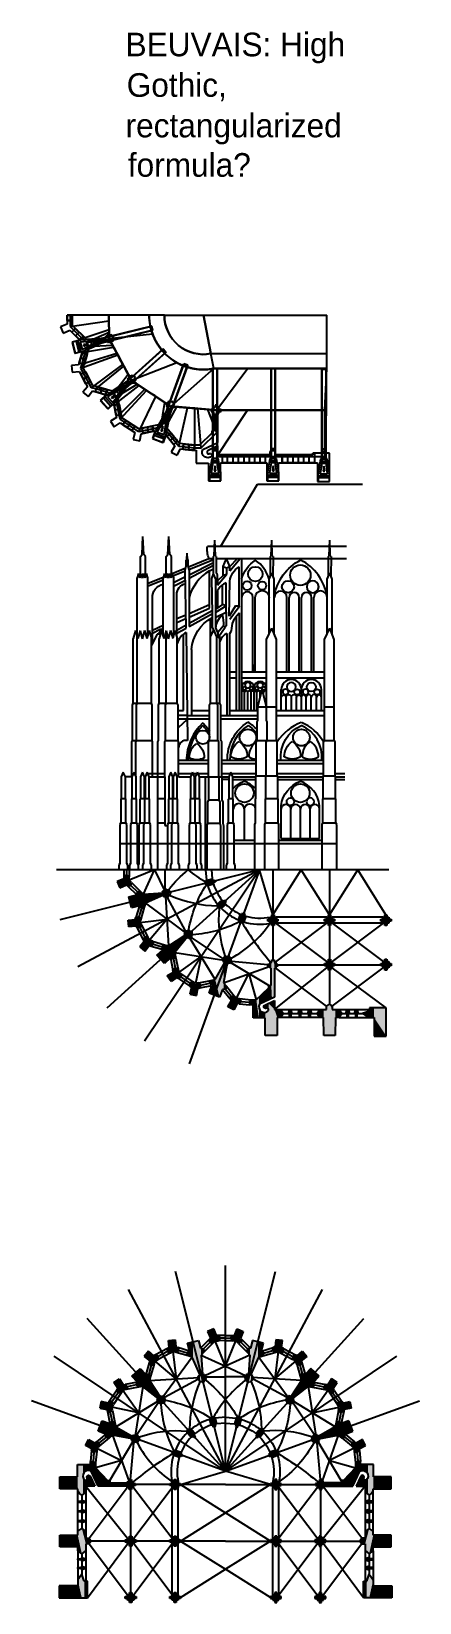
# Model space of a CAD drawing. Extents: x 309 to 370, y -277 to -28.
import ezdxf

# ---------------------------------------------------------------- set-up
doc = ezdxf.new("R2010")
doc.units = 0
for name, color, linetype in [('BASE_PLAN', 7, 'CONTINUOUS'), ('ELEVATIONS', 7, 'CONTINUOUS'), ('LINE_OF_SYMMETRY', 7, 'CONTINUOUS'), ('MODEL$BEAUVAIS', 7, 'CONTINUOUS'), ('POCHE', 7, 'CONTINUOUS'), ('VAULT_LINES', 7, 'CONTINUOUS')]:
    doc.layers.add(name, color=color, linetype=linetype)

# ---------------------------------------------------------------- blocks, each defined once
blk = doc.blocks.new('*U1')
at = {"layer": 'POCHE', "linetype": 'CONTINUOUS'}
for points in [[(360.14, -183.73), (359.94, -183.55), (360.14, -182.95)], [(360.15, -184.2), (360.14, -182.95), (360.15, -182.91)], [(360.14, -183.73), (360.14, -182.95), (360.15, -184.2)], [(360.14, -184.2), (360.14, -183.73), (360.15, -184.2)], [(360.15, -184.2), (360.15, -182.91), (360.3, -184.2)], [(360.3, -184.2), (360.15, -182.91), (360.3, -182.91)], [(360.3, -184.2), (360.3, -182.91), (360.31, -184.2)], [(360.31, -183.73), (360.3, -182.91), (360.31, -182.94)], [(360.31, -184.2), (360.3, -182.91), (360.31, -183.73)], [(360.31, -183.73), (360.31, -182.94), (360.51, -183.55)]]:
    blk.add_solid(points, dxfattribs=at)
blk = doc.blocks.new('*U2')
at = {"layer": 'POCHE', "linetype": 'CONTINUOUS'}
for points in [[(358.75, -183.73), (358.55, -183.55), (358.75, -182.95)], [(358.76, -184.2), (358.75, -182.95), (358.76, -182.91)], [(358.75, -183.73), (358.75, -182.95), (358.76, -184.2)], [(358.75, -184.2), (358.75, -183.73), (358.76, -184.2)], [(358.76, -184.2), (358.76, -182.91), (358.91, -184.2)], [(358.91, -184.2), (358.76, -182.91), (358.91, -182.91)], [(358.91, -184.2), (358.91, -182.91), (358.92, -184.2)], [(358.92, -183.73), (358.91, -182.91), (358.92, -182.94)], [(358.92, -184.2), (358.91, -182.91), (358.92, -183.73)], [(358.92, -183.73), (358.92, -182.94), (359.13, -183.55)]]:
    blk.add_solid(points, dxfattribs=at)
blk = doc.blocks.new('*U3')
at = {"layer": 'POCHE', "linetype": 'CONTINUOUS'}
for points in [[(352.71, -183.73), (352.51, -183.55), (352.71, -182.95)], [(352.72, -184.2), (352.71, -182.95), (352.72, -182.91)], [(352.71, -183.73), (352.71, -182.95), (352.72, -184.2)], [(352.71, -184.2), (352.71, -183.73), (352.72, -184.2)], [(352.72, -184.2), (352.72, -182.91), (352.88, -184.2)], [(352.88, -184.2), (352.72, -182.91), (352.88, -182.91)], [(352.88, -184.2), (352.88, -182.91), (352.88, -184.2)], [(352.88, -183.73), (352.88, -182.91), (352.88, -182.94)], [(352.88, -184.2), (352.88, -182.91), (352.88, -183.73)], [(352.88, -183.73), (352.88, -182.94), (353.09, -183.55)]]:
    blk.add_solid(points, dxfattribs=at)
blk = doc.blocks.new('*U4')
at = {"layer": 'POCHE', "linetype": 'CONTINUOUS'}
for points in [[(351.18, -183.73), (350.98, -183.55), (351.18, -182.95)], [(351.19, -184.2), (351.18, -182.95), (351.19, -182.91)], [(351.18, -183.73), (351.18, -182.95), (351.19, -184.2)], [(351.18, -184.2), (351.18, -183.73), (351.19, -184.2)], [(351.19, -184.2), (351.19, -182.91), (351.34, -184.2)], [(351.34, -184.2), (351.19, -182.91), (351.34, -182.91)], [(351.34, -184.2), (351.34, -182.91), (351.35, -184.2)], [(351.35, -183.73), (351.34, -182.91), (351.35, -182.94)], [(351.35, -184.2), (351.34, -182.91), (351.35, -183.73)], [(351.35, -183.73), (351.35, -182.94), (351.55, -183.55)]]:
    blk.add_solid(points, dxfattribs=at)
blk = doc.blocks.new('*U5')
at = {"layer": 'POCHE', "linetype": 'CONTINUOUS'}
for points in [[(349.64, -183.73), (349.44, -183.55), (349.64, -182.95)], [(349.65, -184.2), (349.64, -182.95), (349.65, -182.91)], [(349.64, -183.73), (349.64, -182.95), (349.65, -184.2)], [(349.64, -184.2), (349.64, -183.73), (349.65, -184.2)], [(349.65, -184.2), (349.65, -182.91), (349.8, -184.2)], [(349.8, -184.2), (349.65, -182.91), (349.8, -182.91)], [(349.8, -184.2), (349.8, -182.91), (349.81, -184.2)], [(349.81, -183.73), (349.8, -182.91), (349.81, -182.94)], [(349.81, -184.2), (349.8, -182.91), (349.81, -183.73)], [(349.81, -183.73), (349.81, -182.94), (350.01, -183.55)]]:
    blk.add_solid(points, dxfattribs=at)
blk = doc.blocks.new('*U6')
at = {"layer": 'POCHE', "linetype": 'CONTINUOUS'}
for points in [[(340.42, -182.78), (339.86, -182.48), (340.42, -181.48)], [(340.37, -181.43), (340.22, -181.24), (340.37, -180.78)], [(340.42, -181.48), (340.37, -180.78), (340.42, -180.77)], [(340.37, -181.43), (340.37, -180.78), (340.42, -181.48)], [(340.79, -182.99), (340.42, -180.77), (340.79, -180.73)], [(340.42, -182.78), (340.42, -180.77), (340.79, -182.99)], [(340.79, -182.99), (340.79, -180.73), (340.85, -182.87)], [(340.85, -182.87), (340.79, -180.73), (340.85, -180.73)], [(340.85, -182.87), (340.85, -180.73), (341.19, -182.22)], [(341.19, -182.22), (340.85, -180.73), (341.19, -181.14)], [(341.19, -182.22), (341.19, -181.14), (341.32, -181.97)], [(341.32, -181.97), (341.19, -181.14), (341.32, -181.15)], [(341.32, -181.97), (341.32, -181.15), (341.62, -182)], [(341.62, -182), (341.32, -181.15), (341.62, -181.18)], [(341.62, -182), (341.62, -181.18), (341.71, -181.89)], [(341.71, -181.89), (341.62, -181.18), (341.71, -181.19)], [(341.71, -181.89), (341.71, -181.19), (341.92, -181.63)]]:
    blk.add_solid(points, dxfattribs=at)
blk = doc.blocks.new('*U7')
at = {"layer": 'POCHE', "linetype": 'CONTINUOUS'}
for points in [[(339.43, -177.31), (339.36, -174.58), (339.43, -174.4)], [(339.43, -177.31), (339.43, -174.4), (339.7, -175.84)], [(339.7, -175.84), (339.43, -174.4), (339.7, -174.5)], [(339.75, -175.59), (339.7, -174.5), (339.75, -174.48)], [(339.97, -175.67), (339.75, -174.48), (339.97, -174.38)], [(339.75, -175.59), (339.75, -174.48), (339.97, -175.67)], [(339.97, -175.67), (339.97, -174.38), (340.02, -175.69)], [(340.02, -175.69), (339.97, -174.38), (340.02, -174.5)], [(338.53, -180.94), (337.83, -178.17), (338.53, -176.93)], [(338.97, -179.72), (338.53, -176.93), (338.97, -176.13)], [(338.53, -180.94), (338.53, -176.93), (338.97, -179.72)], [(339.17, -179.7), (338.97, -176.13), (339.17, -175.78)], [(338.97, -179.72), (338.97, -176.13), (339.17, -179.7)], [(339.18, -175.07), (339.06, -174.8), (339.18, -174.74)], [(339.18, -175.38), (339.08, -175.35), (339.18, -175.07)], [(339.36, -177.66), (339.17, -175.78), (339.36, -175.45)], [(339.17, -178.66), (339.17, -175.78), (339.36, -177.66)], [(339.33, -175.43), (339.18, -174.74), (339.33, -174.68)], [(339.18, -175.38), (339.18, -174.74), (339.33, -175.43)], [(339.36, -175.45), (339.33, -174.68), (339.36, -174.58)], [(339.33, -175.43), (339.33, -174.68), (339.36, -175.45)], [(339.36, -177.66), (339.36, -174.58), (339.43, -177.31)], [(339.7, -175.84), (339.7, -174.5), (339.75, -175.59)], [(340.02, -175.69), (340.02, -174.5), (340.09, -175.5)], [(340.09, -175.5), (340.02, -174.5), (340.09, -174.64)], [(340.09, -175.5), (340.09, -174.64), (340.13, -175.41)], [(340.13, -175.41), (340.09, -174.64), (340.13, -174.66)], [(340.13, -175.41), (340.13, -174.66), (340.27, -175.35)], [(340.27, -175.35), (340.13, -174.66), (340.27, -174.71)], [(340.27, -175.02), (340.27, -174.71), (340.37, -174.74)], [(340.27, -175.35), (340.27, -175.02), (340.39, -175.29)], [(337.31, -180.5), (336.86, -180.33), (337.31, -179.11)], [(337.14, -178.94), (336.97, -178.76), (337.14, -178.31)], [(337.31, -179.11), (337.14, -178.31), (337.31, -178.28)], [(337.14, -178.94), (337.14, -178.31), (337.31, -179.11)], [(337.7, -180.64), (337.31, -178.28), (337.7, -178.2)], [(337.31, -180.5), (337.31, -178.28), (337.7, -180.64)], [(337.83, -180.69), (337.7, -178.2), (337.83, -178.17)], [(337.7, -180.64), (337.7, -178.2), (337.83, -180.69)], [(337.83, -180.69), (337.83, -178.17), (338.53, -180.94)], [(339.17, -179.7), (339.17, -178.66), (339.45, -179.67)], [(339.45, -179.67), (339.17, -178.66), (339.45, -179.02)], [(339.45, -179.67), (339.45, -179.02), (339.61, -179.21)]]:
    blk.add_solid(points, dxfattribs=at)
blk = doc.blocks.new('*U8')
at = {"layer": 'POCHE', "linetype": 'CONTINUOUS'}
for points in [[(333.83, -179.21), (333.82, -179.2), (333.83, -178.72)], [(334.07, -179.37), (333.83, -178.72), (334.07, -178.61)], [(333.83, -179.21), (333.83, -178.72), (334.07, -179.37)], [(334.07, -180.53), (333.83, -180.49), (334.07, -179.37)], [(334.27, -180.57), (334.07, -178.61), (334.27, -178.52)], [(334.07, -180.53), (334.07, -178.61), (334.27, -180.57)], [(334.27, -180.57), (334.27, -178.52), (334.7, -180.66)], [(334.7, -180.66), (334.27, -178.52), (334.7, -178.81)], [(334.88, -180.69), (334.7, -178.81), (334.88, -178.77)], [(334.7, -180.66), (334.7, -178.81), (334.88, -180.69)], [(335.08, -179.57), (334.88, -178.77), (335.08, -178.73)], [(334.88, -180.69), (334.88, -178.77), (335.08, -179.57)], [(335.23, -179.53), (335.08, -178.73), (335.23, -178.7)], [(335.08, -179.57), (335.08, -178.73), (335.23, -179.53)], [(335.23, -179.53), (335.23, -178.7), (335.39, -179.5)], [(335.39, -179.5), (335.23, -178.7), (335.39, -178.87)], [(335.39, -179.5), (335.39, -178.87), (335.56, -179.05)]]:
    blk.add_solid(points, dxfattribs=at)
blk = doc.blocks.new('*U9')
at = {"layer": 'POCHE', "linetype": 'CONTINUOUS'}
for points in [[(323.76, -163.13), (323.35, -161.87), (323.76, -161.61)], [(323.35, -162.18), (323.35, -161.88), (323.35, -161.87)], [(323.35, -163.3), (323.35, -161.87), (323.76, -163.13)], [(323.76, -163.13), (323.76, -161.61), (323.76, -163.13)], [(323.76, -163.13), (323.76, -161.61), (323.76, -161.61)], [(323.76, -163.13), (323.76, -161.61), (323.98, -163.35)], [(323.98, -163.35), (323.76, -161.61), (323.98, -161.75)], [(323.98, -163.35), (323.98, -161.75), (324.17, -163.31)], [(324.17, -163.31), (323.98, -161.75), (324.17, -161.87)], [(324.17, -163.31), (324.17, -161.87), (324.17, -163.31)], [(324.17, -163.31), (324.17, -161.87), (324.17, -162.39)], [(322.71, -163.59), (322.3, -162.6), (322.71, -162.44)], [(323.35, -163.3), (322.71, -162.44), (323.35, -162.18)], [(322.71, -163.59), (322.71, -162.44), (323.35, -163.3)], [(324.17, -163.31), (324.17, -162.39), (324.45, -163.24)], [(324.45, -163.24), (324.17, -162.39), (324.45, -162.67)], [(324.45, -163.24), (324.45, -162.67), (324.55, -162.77)]]:
    blk.add_solid(points, dxfattribs=at)
blk = doc.blocks.new('*U10')
at = {"layer": 'POCHE', "linetype": 'CONTINUOUS'}
for points in [[(324.13, -169.8), (324.02, -168.73), (324.13, -168.72)], [(325.16, -169.68), (324.13, -168.72), (325.16, -168.64)], [(324.13, -169.8), (324.13, -168.72), (325.16, -169.68)], [(325.25, -169.67), (325.16, -168.64), (325.25, -168.34)], [(325.16, -169.68), (325.16, -168.64), (325.25, -169.67)], [(325.26, -169.67), (325.25, -168.34), (325.26, -168.33)], [(325.25, -169.67), (325.25, -168.34), (325.26, -169.67)], [(325.4, -169.93), (325.26, -168.33), (325.4, -168.3)], [(325.26, -169.67), (325.26, -168.33), (325.4, -169.93)], [(325.72, -169.96), (325.4, -168.3), (325.72, -168.21)], [(325.4, -169.93), (325.4, -168.3), (325.72, -169.96)], [(325.72, -169.96), (325.72, -168.21), (325.87, -169.97)], [(325.87, -169.97), (325.72, -168.21), (325.87, -168.4)], [(325.87, -169.1), (325.87, -168.4), (326.03, -168.58)], [(325.87, -169.97), (325.87, -169.1), (325.88, -169.97)], [(325.88, -169.97), (325.87, -169.1), (325.88, -169.11)], [(325.88, -169.97), (325.88, -169.11), (326.12, -169.55)]]:
    blk.add_solid(points, dxfattribs=at)
blk = doc.blocks.new('*U11')
at = {"layer": 'POCHE', "linetype": 'CONTINUOUS'}
for points in [[(326.58, -172.11), (326.43, -171.85), (326.58, -171.59)], [(326.67, -173.66), (326.58, -171.59), (326.67, -171.43)], [(326.58, -173.58), (326.58, -171.59), (326.67, -173.66)], [(326.67, -173.66), (326.67, -171.43), (326.67, -173.66)], [(326.67, -173.66), (326.67, -171.43), (326.67, -171.43)], [(326.67, -173.66), (326.67, -171.43), (327.15, -173.05)], [(327.15, -173.05), (326.67, -171.43), (327.15, -171.46)], [(327.15, -173.05), (327.15, -171.46), (327.38, -172.76)], [(327.38, -172.76), (327.15, -171.46), (327.38, -171.88)], [(327.38, -172.76), (327.38, -171.88), (327.4, -172.77)], [(327.4, -172.77), (327.38, -171.88), (327.4, -171.92)], [(327.4, -172.77), (327.4, -171.92), (327.68, -172.85)], [(327.68, -172.85), (327.4, -171.92), (327.68, -172)], [(327.68, -172.85), (327.68, -172), (327.91, -172.65)], [(327.91, -172.65), (327.68, -172), (327.91, -172.07)], [(326.58, -173.58), (325.85, -172.99), (326.58, -172.11)], [(327.91, -172.65), (327.91, -172.07), (328.04, -172.54)]]:
    blk.add_solid(points, dxfattribs=at)
blk = doc.blocks.new('*U12')
at = {"layer": 'POCHE', "linetype": 'CONTINUOUS'}
for points in [[(333.08, -171.8), (331.41, -172.22), (333.08, -171.14)], [(331.41, -173.89), (331.41, -172.22), (333.08, -171.8)], [(333.08, -171.14), (332.89, -170.92), (333.08, -170.75)], [(333.1, -171.77), (333.08, -170.75), (333.1, -170.73)], [(333.08, -171.8), (333.08, -170.75), (333.1, -171.77)], [(333.12, -171.75), (333.1, -170.73), (333.12, -170.43)], [(333.1, -171.77), (333.1, -170.73), (333.12, -171.75)], [(333.12, -171.75), (333.12, -170.43), (333.36, -171.45)], [(333.36, -171.45), (333.12, -170.43), (333.36, -170.45)], [(333.36, -171.45), (333.36, -170.45), (333.41, -171.51)], [(333.41, -171.51), (333.36, -170.45), (333.41, -170.45)], [(333.56, -171.67), (333.41, -170.45), (333.56, -170.32)], [(333.41, -171.51), (333.41, -170.45), (333.56, -171.67)], [(333.63, -171.6), (333.56, -170.32), (333.63, -170.25)], [(333.56, -171.67), (333.56, -170.32), (333.63, -171.6)], [(333.63, -171.6), (333.63, -170.25), (333.77, -171.47)], [(333.77, -171.47), (333.63, -170.25), (333.77, -170.41)], [(333.77, -171.47), (333.77, -170.41), (333.83, -171.48)], [(333.83, -171.48), (333.77, -170.41), (333.83, -170.47)], [(333.83, -171.48), (333.83, -170.47), (334.07, -171.49)], [(334.07, -171.49), (333.83, -170.47), (334.07, -170.48)], [(334.07, -171.49), (334.07, -170.48), (334.08, -171.2)], [(334.08, -171.2), (334.07, -170.48), (334.08, -170.48)], [(334.08, -171.2), (334.08, -170.48), (334.1, -171.18)], [(334.1, -171.18), (334.08, -170.48), (334.1, -170.48)], [(334.1, -170.78), (334.1, -170.48), (334.12, -170.49)], [(334.1, -171.18), (334.1, -170.78), (334.3, -171)], [(329.19, -174.94), (328.59, -174.28), (329.19, -173.75)], [(329.55, -175.36), (329.19, -173.75), (329.55, -173.41)], [(329.19, -174.94), (329.19, -173.75), (329.55, -175.36)], [(329.55, -173.41), (329.42, -172.95), (329.55, -172.83)], [(329.78, -175.61), (329.55, -172.83), (329.78, -172.63)], [(329.55, -175.36), (329.55, -172.83), (329.78, -175.61)], [(329.78, -175.61), (329.78, -172.63), (329.79, -175.6)], [(329.79, -175.6), (329.78, -172.63), (329.79, -172.63)], [(329.79, -175.6), (329.79, -172.63), (330.46, -174.99)], [(330.46, -174.99), (329.79, -172.63), (330.46, -172.83)], [(330.74, -174.74), (330.46, -172.83), (330.74, -172.65)], [(330.46, -174.99), (330.46, -172.83), (330.74, -174.74)], [(331.19, -174.92), (330.74, -172.65), (331.19, -172.36)], [(330.74, -174.74), (330.74, -172.65), (331.19, -174.92)], [(331.41, -174.71), (331.19, -172.36), (331.41, -172.22)], [(331.19, -174.92), (331.19, -172.36), (331.41, -174.71)], [(331.41, -174.71), (331.41, -173.89), (331.54, -174.59)]]:
    blk.add_solid(points, dxfattribs=at)
blk = doc.blocks.new('*U13')
at = {"layer": 'POCHE', "linetype": 'CONTINUOUS'}
for points in [[(331.19, -178.22), (330.82, -177.21), (331.19, -176.97)], [(331.19, -176.97), (331.13, -176.66), (331.19, -176.6)], [(331.48, -178.02), (331.19, -176.6), (331.48, -176.33)], [(331.19, -178.22), (331.19, -176.6), (331.48, -178.02)], [(331.48, -178.02), (331.48, -176.33), (331.76, -177.83)], [(331.76, -177.83), (331.48, -176.33), (331.76, -176.44)], [(331.76, -177.83), (331.76, -176.44), (331.93, -177.94)], [(331.93, -177.94), (331.76, -176.44), (331.93, -176.51)], [(331.93, -177.94), (331.93, -176.51), (332.01, -178)], [(332.01, -178), (331.93, -176.51), (332.01, -176.9)], [(332.01, -178), (332.01, -176.9), (332.04, -177.99)], [(332.04, -177.99), (332.01, -176.9), (332.04, -177.04)], [(330.82, -178.48), (330.23, -177.59), (330.82, -177.21)], [(330.82, -178.48), (330.82, -177.21), (331.19, -178.22)], [(332.04, -177.99), (332.04, -177.04), (332.45, -177.81)], [(332.45, -177.81), (332.04, -177.04), (332.45, -177.31)], [(332.45, -177.81), (332.45, -177.31), (332.47, -177.32)]]:
    blk.add_solid(points, dxfattribs=at)
blk = doc.blocks.new('*U14')
at = {"layer": 'POCHE', "linetype": 'CONTINUOUS'}
for points in [[(325.48, -166.54), (325.38, -164.73), (325.48, -164.25)], [(325.81, -166.46), (325.48, -164.25), (325.81, -164.18)], [(325.48, -166.54), (325.48, -164.25), (325.81, -166.46)], [(325.95, -166.62), (325.81, -164.18), (325.95, -164.14)], [(325.81, -166.46), (325.81, -164.18), (325.95, -166.62)], [(325.95, -166.62), (325.95, -164.14), (326.12, -166.83)], [(326.12, -166.83), (325.95, -164.14), (326.12, -164.31)], [(326.12, -166.83), (326.12, -164.31), (326.45, -166.74)], [(326.45, -166.74), (326.12, -164.31), (326.45, -164.64)], [(329.55, -164.83), (326.79, -164.61), (329.55, -164.39)], [(329.55, -164.39), (329.48, -164.1), (329.55, -164.08)], [(329.65, -164.79), (329.55, -164.08), (329.65, -164.06)], [(329.55, -164.83), (329.55, -164.08), (329.65, -164.79)], [(329.72, -165.08), (329.65, -164.06), (329.72, -164.04)], [(329.65, -164.79), (329.65, -164.06), (329.72, -165.08)], [(329.77, -165.06), (329.72, -164.04), (329.77, -164.03)], [(329.72, -165.08), (329.72, -164.04), (329.77, -165.06)], [(329.92, -165.03), (329.77, -164.03), (329.92, -163.78)], [(329.77, -165.06), (329.77, -164.03), (329.92, -165.03)], [(329.92, -165.03), (329.92, -163.78), (330.01, -165)], [(330.01, -165), (329.92, -163.78), (330.01, -163.83)], [(330.01, -165), (330.01, -163.83), (330.17, -165.1)], [(330.17, -165.1), (330.01, -163.83), (330.17, -163.93)], [(330.26, -165.16), (330.17, -163.93), (330.26, -163.9)], [(330.17, -165.1), (330.17, -163.93), (330.26, -165.16)], [(330.41, -164.9), (330.26, -163.9), (330.41, -163.87)], [(330.26, -165.16), (330.26, -163.9), (330.41, -164.9)], [(330.45, -164.89), (330.41, -163.87), (330.45, -163.86)], [(330.41, -164.9), (330.41, -163.87), (330.45, -164.89)], [(330.45, -164.89), (330.45, -163.86), (330.52, -164.87)], [(330.52, -164.87), (330.45, -163.86), (330.52, -164.14)], [(330.52, -164.87), (330.52, -164.14), (330.62, -164.85)], [(330.62, -164.85), (330.52, -164.14), (330.62, -164.2)], [(330.62, -164.55), (330.62, -164.2), (330.78, -164.29)], [(324.33, -165.91), (324.12, -165.04), (324.33, -164.99)], [(324.55, -166.77), (324.33, -164.99), (324.55, -164.93)], [(324.33, -165.91), (324.33, -164.99), (324.55, -166.77)], [(325.38, -166.56), (324.55, -164.93), (325.38, -164.73)], [(324.55, -166.77), (324.55, -164.93), (325.38, -166.56)], [(325.38, -166.56), (325.38, -164.73), (325.48, -166.54)], [(326.58, -166.7), (326.45, -164.64), (326.58, -164.63)], [(326.45, -166.74), (326.45, -164.64), (326.58, -166.7)], [(326.79, -166.03), (326.58, -164.63), (326.79, -164.61)], [(326.58, -166.7), (326.58, -164.63), (326.79, -166.03)], [(326.79, -166.03), (326.79, -164.61), (329.55, -164.83)], [(330.62, -164.85), (330.62, -164.55), (330.7, -164.83)]]:
    blk.add_solid(points, dxfattribs=at)
blk = doc.blocks.new('*U15')
at = {"layer": 'POCHE', "linetype": 'CONTINUOUS'}
for points in [[(336.45, -163.12), (336.2, -162.94), (336.45, -162.42)], [(336.66, -163.27), (336.45, -162.42), (336.66, -162.37)], [(336.45, -163.12), (336.45, -162.42), (336.66, -163.27)], [(336.75, -163.25), (336.66, -162.37), (336.75, -162.35)], [(336.66, -163.27), (336.66, -162.37), (336.75, -163.25)], [(336.96, -163.2), (336.75, -162.35), (336.96, -162.29)], [(336.75, -163.25), (336.75, -162.35), (336.96, -163.2)], [(337.37, -163.1), (336.96, -162.29), (337.37, -162.19)], [(336.96, -163.2), (336.96, -162.29), (337.37, -163.1)], [(337.37, -163.1), (337.37, -162.19), (337.43, -163.08)], [(337.43, -163.08), (337.37, -162.19), (337.43, -162.45)], [(337.51, -163.06), (337.43, -162.45), (337.51, -162.43)], [(337.43, -163.08), (337.43, -162.45), (337.51, -163.06)], [(337.78, -162.71), (337.51, -162.43), (337.78, -162.37)], [(337.51, -162.78), (337.51, -162.43), (337.78, -162.71)], [(337.51, -163.06), (337.51, -162.78), (337.58, -163.04)], [(337.78, -162.71), (337.78, -162.37), (337.82, -162.7)], [(337.82, -162.7), (337.78, -162.37), (337.82, -162.53)], [(337.82, -162.7), (337.82, -162.53), (337.86, -162.69)]]:
    blk.add_solid(points, dxfattribs=at)
blk = doc.blocks.new('*U16')
at = {"layer": 'POCHE', "linetype": 'CONTINUOUS'}
for points in [[(338.23, -166.77), (338.21, -166.2), (338.23, -166.18)], [(338.44, -166.8), (338.23, -166.18), (338.44, -165.99)], [(338.23, -166.77), (338.23, -166.18), (338.44, -166.8)], [(338.79, -166.85), (338.44, -165.99), (338.79, -165.67)], [(338.44, -166.8), (338.44, -165.99), (338.79, -166.85)], [(338.91, -166.74), (338.79, -165.67), (338.91, -165.56)], [(338.79, -166.85), (338.79, -165.67), (338.91, -166.74)], [(338.91, -166.74), (338.91, -165.56), (339.02, -166.64)], [(339.02, -166.64), (338.91, -165.56), (339.02, -165.69)], [(339.02, -166.64), (339.02, -165.69), (339.09, -166.58)], [(339.09, -166.58), (339.02, -165.69), (339.09, -165.76)], [(339.32, -166.38), (339.09, -165.76), (339.32, -165.56)], [(339.09, -166.58), (339.09, -165.76), (339.32, -166.38)], [(339.36, -165.98), (339.32, -165.56), (339.36, -165.52)], [(339.32, -166.01), (339.32, -165.56), (339.36, -165.98)], [(339.32, -166.38), (339.32, -166.01), (339.5, -166.21)], [(339.36, -165.98), (339.36, -165.52), (339.47, -165.87)], [(339.47, -165.87), (339.36, -165.52), (339.47, -165.65)], [(339.47, -165.87), (339.47, -165.65), (339.59, -165.77)]]:
    blk.add_solid(points, dxfattribs=at)
blk = doc.blocks.new('*U17')
at = {"layer": 'POCHE', "linetype": 'CONTINUOUS'}
for points in [[(341.64, -168.89), (341.53, -168.71), (341.64, -168.41)], [(341.82, -169.2), (341.64, -168.41), (341.82, -167.92)], [(341.64, -168.89), (341.64, -168.41), (341.82, -169.2)], [(341.85, -169.19), (341.82, -167.92), (341.85, -167.81)], [(341.82, -169.2), (341.82, -167.92), (341.85, -169.19)], [(341.85, -169.19), (341.85, -167.81), (342.11, -169.09)], [(342.11, -169.09), (341.85, -167.81), (342.11, -167.9)], [(342.23, -169.05), (342.11, -167.9), (342.23, -167.56)], [(342.11, -169.09), (342.11, -167.9), (342.23, -169.05)], [(342.23, -169.05), (342.23, -167.56), (342.35, -169.01)], [(342.35, -169.01), (342.23, -167.56), (342.35, -167.61)], [(342.35, -169.01), (342.35, -167.61), (342.39, -168.9)], [(342.39, -168.9), (342.35, -167.61), (342.39, -167.62)], [(342.39, -168.9), (342.39, -167.62), (342.42, -168.81)], [(342.42, -168.81), (342.39, -167.62), (342.42, -167.63)], [(342.42, -168.02), (342.42, -167.63), (342.55, -167.68)], [(342.42, -168.81), (342.42, -168.02), (342.46, -168.71)], [(342.46, -168.71), (342.42, -168.02), (342.46, -168.03)], [(342.46, -168.71), (342.46, -168.03), (342.68, -168.11)]]:
    blk.add_solid(points, dxfattribs=at)
blk = doc.blocks.new('*U18')
at = {"layer": 'POCHE', "linetype": 'CONTINUOUS'}
for points in [[(346.19, -168.9), (346.19, -168.56), (346.56, -168.9)], [(346.56, -168.9), (346.19, -168.56), (346.56, -168.56)], [(346.56, -168.56), (346.56, -168.25), (346.83, -169.22)], [(346.83, -169.22), (346.56, -168.25), (346.83, -168.25)], [(346.56, -168.9), (346.56, -168.56), (346.83, -169.22)], [(346.56, -169.22), (346.56, -168.9), (346.83, -169.22)], [(346.83, -168.25), (346.83, -167.88), (346.99, -169.59)], [(346.99, -169.59), (346.83, -167.88), (346.99, -167.88)], [(346.83, -169.22), (346.83, -168.25), (346.99, -169.59)], [(346.83, -169.59), (346.83, -169.22), (346.99, -169.59)], [(346.99, -169.59), (346.99, -167.88), (347.16, -169.59)], [(347.16, -169.59), (346.99, -167.88), (347.16, -167.88)], [(347.16, -169.22), (347.16, -168.25), (347.43, -169.22)], [(347.43, -168.56), (347.16, -168.25), (347.43, -168.25)], [(347.43, -169.22), (347.16, -168.25), (347.43, -168.9)], [(347.43, -168.9), (347.16, -168.25), (347.43, -168.56)], [(347.43, -168.9), (347.43, -168.56), (347.79, -168.9)], [(347.79, -168.9), (347.43, -168.56), (347.79, -168.56)]]:
    blk.add_solid(points, dxfattribs=at)
blk = doc.blocks.new('*U19')
at = {"layer": 'POCHE', "linetype": 'CONTINUOUS'}
for points in [[(355.15, -168.9), (355.15, -168.56), (355.52, -168.9)], [(355.52, -168.9), (355.15, -168.56), (355.52, -168.56)], [(355.52, -168.56), (355.52, -168.25), (355.79, -169.22)], [(355.79, -169.22), (355.52, -168.25), (355.79, -168.25)], [(355.52, -168.9), (355.52, -168.56), (355.79, -169.22)], [(355.52, -169.22), (355.52, -168.9), (355.79, -169.22)], [(355.79, -168.25), (355.79, -167.88), (355.96, -169.59)], [(355.96, -169.59), (355.79, -167.88), (355.96, -167.88)], [(355.79, -169.22), (355.79, -168.25), (355.96, -169.59)], [(355.79, -169.59), (355.79, -169.22), (355.96, -169.59)], [(355.96, -169.59), (355.96, -167.88), (356.12, -169.59)], [(356.12, -169.59), (355.96, -167.88), (356.12, -167.88)], [(356.12, -169.22), (356.12, -168.25), (356.39, -169.22)], [(356.39, -168.56), (356.12, -168.25), (356.39, -168.25)], [(356.39, -169.22), (356.12, -168.25), (356.39, -168.9)], [(356.39, -168.9), (356.12, -168.25), (356.39, -168.56)], [(356.39, -168.9), (356.39, -168.56), (356.76, -168.9)], [(356.76, -168.9), (356.39, -168.56), (356.76, -168.56)]]:
    blk.add_solid(points, dxfattribs=at)
blk = doc.blocks.new('*U20')
at = {"layer": 'POCHE', "linetype": 'CONTINUOUS'}
for points in [[(364.12, -168.9), (364.12, -168.56), (364.48, -168.9)], [(364.48, -168.9), (364.12, -168.56), (364.48, -168.56)], [(364.48, -168.56), (364.48, -168.25), (364.75, -169.22)], [(364.75, -169.22), (364.48, -168.25), (364.75, -168.25)], [(364.48, -168.9), (364.48, -168.56), (364.75, -169.22)], [(364.48, -169.22), (364.48, -168.9), (364.75, -169.22)], [(364.75, -168.25), (364.75, -167.88), (364.92, -169.59)], [(364.92, -169.59), (364.75, -167.88), (364.92, -167.88)], [(364.75, -169.22), (364.75, -168.25), (364.92, -169.59)], [(364.75, -169.59), (364.75, -169.22), (364.92, -169.59)], [(364.92, -169.59), (364.92, -167.88), (365.08, -169.59)], [(365.08, -169.59), (364.92, -167.88), (365.08, -167.88)], [(365.08, -169.22), (365.08, -168.25), (365.35, -169.22)], [(365.35, -168.56), (365.08, -168.25), (365.35, -168.25)], [(365.35, -169.22), (365.08, -168.25), (365.35, -168.9)], [(365.35, -168.9), (365.08, -168.25), (365.35, -168.56)], [(365.35, -168.9), (365.35, -168.56), (365.72, -168.9)], [(365.72, -168.9), (365.35, -168.56), (365.72, -168.56)]]:
    blk.add_solid(points, dxfattribs=at)
blk = doc.blocks.new('*U21')
at = {"layer": 'POCHE', "linetype": 'CONTINUOUS'}
for points in [[(362.13, -184.2), (361.21, -183.55), (362.13, -183.24)], [(362.31, -184.2), (362.13, -183.24), (362.31, -183.18)], [(362.13, -184.2), (362.13, -183.24), (362.31, -184.2)], [(362.31, -183.18), (362.31, -182.65), (363.04, -184.2)], [(363.04, -184.2), (362.31, -182.65), (363.04, -182.65)], [(362.31, -184.2), (362.31, -183.18), (363.04, -184.2)], [(363.04, -184.2), (363.04, -182.65), (364.97, -187.12)], [(364.97, -187.12), (363.04, -182.65), (364.97, -182.65)], [(363.04, -187.12), (363.04, -184.2), (364.97, -187.12)]]:
    blk.add_solid(points, dxfattribs=at)
blk = doc.blocks.new('*U22')
at = {"layer": 'POCHE', "linetype": 'CONTINUOUS'}
for points in [[(354.39, -184.2), (353.94, -183.55), (354.39, -182.98)], [(354.44, -184.2), (354.39, -182.98), (354.44, -182.91)], [(354.39, -184.2), (354.39, -182.98), (354.44, -184.2)], [(354.44, -184.2), (354.44, -182.91), (355.02, -184.2)], [(355.02, -184.2), (354.44, -182.91), (355.02, -182.91)], [(355.02, -184.2), (355.02, -182.91), (355.04, -187.03)], [(355.04, -187.03), (355.02, -182.91), (355.04, -182.91)], [(355.04, -187.03), (355.04, -182.91), (355.51, -187.03)], [(355.51, -187.03), (355.04, -182.91), (355.51, -182.91)], [(355.96, -187.03), (355.51, -182.41), (355.96, -182.05)], [(355.51, -182.91), (355.51, -182.41), (355.96, -187.03)], [(355.51, -187.03), (355.51, -182.91), (355.96, -187.03)], [(355.96, -187.03), (355.96, -182.05), (356.4, -187.03)], [(356.4, -182.91), (355.96, -182.05), (356.4, -182.41)], [(356.4, -187.03), (355.96, -182.05), (356.4, -182.91)], [(356.4, -187.03), (356.4, -182.91), (356.87, -187.03)], [(356.87, -187.03), (356.4, -182.91), (356.87, -182.91)], [(356.87, -187.03), (356.87, -182.91), (356.89, -184.2)], [(356.89, -184.2), (356.87, -182.91), (356.89, -182.91)], [(356.89, -184.2), (356.89, -182.91), (357.47, -184.2)], [(357.47, -184.2), (356.89, -182.91), (357.47, -182.91)], [(357.47, -184.2), (357.47, -182.91), (357.52, -184.2)], [(357.52, -184.2), (357.47, -182.91), (357.52, -182.98)], [(357.52, -184.2), (357.52, -182.98), (357.97, -183.55)]]:
    blk.add_solid(points, dxfattribs=at)
blk = doc.blocks.new('*U23')
at = {"layer": 'POCHE', "linetype": 'CONTINUOUS'}
for points in [[(364.12, -175.97), (364.12, -175.63), (364.48, -175.97)], [(364.48, -175.97), (364.12, -175.63), (364.48, -175.63)], [(364.48, -175.63), (364.48, -175.31), (364.75, -176.28)], [(364.75, -176.28), (364.48, -175.31), (364.75, -175.31)], [(364.48, -175.97), (364.48, -175.63), (364.75, -176.28)], [(364.48, -176.28), (364.48, -175.97), (364.75, -176.28)], [(364.75, -175.31), (364.75, -174.94), (364.92, -176.65)], [(364.92, -176.65), (364.75, -174.94), (364.92, -174.94)], [(364.75, -176.28), (364.75, -175.31), (364.92, -176.65)], [(364.75, -176.65), (364.75, -176.28), (364.92, -176.65)], [(364.92, -176.65), (364.92, -174.94), (365.08, -176.65)], [(365.08, -176.65), (364.92, -174.94), (365.08, -174.94)], [(365.08, -176.28), (365.08, -175.31), (365.35, -176.28)], [(365.35, -175.63), (365.08, -175.31), (365.35, -175.31)], [(365.35, -176.28), (365.08, -175.31), (365.35, -175.97)], [(365.35, -175.97), (365.08, -175.31), (365.35, -175.63)], [(365.35, -175.97), (365.35, -175.63), (365.72, -175.97)], [(365.72, -175.97), (365.35, -175.63), (365.72, -175.63)]]:
    blk.add_solid(points, dxfattribs=at)
blk = doc.blocks.new('*U24')
at = {"layer": 'POCHE', "linetype": 'CONTINUOUS'}
for points in [[(355.15, -175.98), (355.15, -175.64), (355.52, -175.98)], [(355.52, -175.98), (355.15, -175.64), (355.52, -175.64)], [(355.52, -175.64), (355.52, -175.32), (355.79, -176.29)], [(355.79, -176.29), (355.52, -175.32), (355.79, -175.32)], [(355.52, -175.98), (355.52, -175.64), (355.79, -176.29)], [(355.52, -176.29), (355.52, -175.98), (355.79, -176.29)], [(355.79, -175.32), (355.79, -174.95), (355.96, -176.66)], [(355.96, -176.66), (355.79, -174.95), (355.96, -174.95)], [(355.79, -176.29), (355.79, -175.32), (355.96, -176.66)], [(355.79, -176.66), (355.79, -176.29), (355.96, -176.66)], [(355.96, -176.66), (355.96, -174.95), (356.12, -176.66)], [(356.12, -176.66), (355.96, -174.95), (356.12, -174.95)], [(356.12, -176.29), (356.12, -175.32), (356.39, -176.29)], [(356.39, -175.64), (356.12, -175.32), (356.39, -175.32)], [(356.39, -176.29), (356.12, -175.32), (356.39, -175.98)], [(356.39, -175.98), (356.12, -175.32), (356.39, -175.64)], [(356.39, -175.98), (356.39, -175.64), (356.76, -175.98)], [(356.76, -175.98), (356.39, -175.64), (356.76, -175.64)]]:
    blk.add_solid(points, dxfattribs=at)
blk = doc.blocks.new('*U25')
at = {"layer": 'POCHE', "linetype": 'CONTINUOUS'}
for points in [[(346.19, -176.04), (346.19, -175.7), (346.56, -176.04)], [(346.56, -176.04), (346.19, -175.7), (346.56, -175.7)], [(346.56, -175.7), (346.56, -175.38), (346.73, -176.35)], [(346.73, -176.35), (346.56, -175.38), (346.73, -175.38)], [(346.56, -176.04), (346.56, -175.7), (346.73, -176.35)], [(346.56, -176.35), (346.56, -176.04), (346.73, -176.35)], [(346.73, -176.35), (346.73, -175.38), (346.83, -181.17)], [(346.83, -181.17), (346.73, -175.38), (346.83, -175.38)], [(346.73, -179.1), (346.73, -176.35), (346.83, -181.17)], [(346.83, -175.38), (346.83, -175.01), (346.99, -181.09)], [(346.99, -181.09), (346.83, -175.01), (346.99, -175.01)], [(346.83, -181.17), (346.83, -175.38), (346.99, -181.09)], [(346.99, -181.09), (346.99, -175.01), (347.16, -181.01)], [(347.16, -175.38), (346.99, -175.01), (347.16, -175.01)], [(347.16, -181.01), (346.99, -175.01), (347.16, -175.38)], [(347.16, -181.01), (347.16, -175.38), (347.25, -180.97)], [(347.25, -176.35), (347.16, -175.38), (347.25, -175.38)], [(347.25, -180.97), (347.16, -175.38), (347.25, -176.35)], [(347.25, -176.35), (347.25, -175.38), (347.43, -176.35)], [(347.43, -175.7), (347.25, -175.38), (347.43, -175.38)], [(347.43, -176.35), (347.25, -175.38), (347.43, -176.04)], [(347.43, -176.04), (347.25, -175.38), (347.43, -175.7)], [(347.43, -176.04), (347.43, -175.7), (347.79, -176.04)], [(347.79, -176.04), (347.43, -175.7), (347.79, -175.7)], [(346.32, -181.41), (344.87, -180.87), (346.32, -179.46)], [(346.32, -179.46), (346.32, -179.1), (346.73, -181.21)], [(346.73, -181.21), (346.32, -179.1), (346.73, -179.1)], [(346.32, -181.41), (346.32, -179.46), (346.73, -181.21)], [(346.73, -181.21), (346.73, -179.1), (346.83, -181.17)], [(343.53, -182.17), (343.31, -181.76), (343.53, -181.37)], [(343.31, -182.17), (343.31, -181.76), (343.53, -182.17)], [(343.53, -182.17), (343.53, -181.37), (343.83, -182.17)], [(343.83, -182.17), (343.53, -181.37), (343.83, -181.37)], [(343.83, -182.17), (343.83, -181.37), (343.83, -184.23)], [(343.83, -184.23), (343.83, -181.37), (343.83, -181.37)], [(343.83, -184.23), (343.83, -181.37), (344.35, -184.23)], [(344.35, -184.23), (343.83, -181.37), (344.35, -181.37)], [(344.76, -184.23), (344.35, -181.37), (344.76, -180.98)], [(344.35, -184.23), (344.35, -181.37), (344.76, -184.23)], [(344.76, -182.44), (344.76, -180.98), (344.76, -180.97)], [(344.76, -182.44), (344.76, -180.97), (344.76, -182.42)], [(344.76, -182.42), (344.76, -180.97), (344.76, -180.97)], [(344.76, -182.42), (344.76, -180.97), (344.77, -182.4)], [(344.77, -182.4), (344.76, -180.97), (344.77, -180.97)], [(344.76, -182.52), (344.76, -180.98), (344.76, -182.5)], [(344.76, -182.5), (344.76, -180.98), (344.76, -180.98)], [(344.76, -182.5), (344.76, -180.98), (344.76, -182.48)], [(344.76, -182.48), (344.76, -180.98), (344.76, -180.98)], [(344.76, -182.48), (344.76, -180.98), (344.76, -182.46)], [(344.76, -182.46), (344.76, -180.98), (344.76, -180.98)], [(344.76, -182.46), (344.76, -180.98), (344.76, -182.44)], [(344.77, -182.36), (344.77, -180.97), (344.77, -180.96)], [(344.77, -182.36), (344.77, -180.96), (344.78, -182.34)], [(344.78, -182.34), (344.77, -180.96), (344.78, -180.96)], [(344.77, -182.4), (344.77, -180.97), (344.77, -182.38)], [(344.77, -182.38), (344.77, -180.97), (344.77, -180.97)], [(344.77, -182.38), (344.77, -180.97), (344.77, -182.36)], [(344.79, -182.3), (344.78, -180.96), (344.79, -180.95)], [(344.78, -182.34), (344.78, -180.96), (344.78, -182.32)], [(344.78, -182.32), (344.78, -180.96), (344.78, -180.96)], [(344.78, -182.32), (344.78, -180.96), (344.79, -182.3)], [(344.8, -182.27), (344.79, -180.95), (344.8, -180.94)], [(344.79, -182.3), (344.79, -180.95), (344.79, -182.28)], [(344.79, -182.28), (344.79, -180.95), (344.79, -180.95)], [(344.79, -182.28), (344.79, -180.95), (344.8, -182.27)], [(344.81, -182.23), (344.8, -180.94), (344.81, -180.93)], [(344.8, -182.27), (344.8, -180.94), (344.8, -182.25)], [(344.8, -182.25), (344.8, -180.94), (344.8, -180.94)], [(344.8, -182.25), (344.8, -180.94), (344.81, -182.23)], [(344.82, -182.21), (344.81, -180.93), (344.82, -180.92)], [(344.81, -182.23), (344.81, -180.93), (344.82, -182.21)], [(344.83, -182.17), (344.82, -180.92), (344.83, -180.91)], [(344.82, -182.21), (344.82, -180.92), (344.82, -182.19)], [(344.82, -182.19), (344.82, -180.92), (344.82, -180.92)], [(344.82, -182.19), (344.82, -180.92), (344.83, -182.17)], [(344.84, -182.16), (344.83, -180.91), (344.84, -180.9)], [(344.83, -182.17), (344.83, -180.91), (344.84, -182.16)], [(344.85, -182.14), (344.84, -180.9), (344.85, -180.89)], [(344.84, -182.16), (344.84, -180.9), (344.85, -182.14)], [(344.86, -182.11), (344.85, -180.89), (344.86, -180.88)], [(344.85, -182.14), (344.85, -180.89), (344.85, -182.12)], [(344.85, -182.12), (344.85, -180.89), (344.85, -180.89)], [(344.85, -182.12), (344.85, -180.89), (344.86, -182.11)], [(344.87, -182.09), (344.86, -180.88), (344.87, -180.87)], [(344.86, -182.11), (344.86, -180.88), (344.87, -182.09)], [(344.87, -182.09), (344.87, -180.87), (346.32, -181.41)], [(346.22, -182.79), (346.21, -181.98), (346.22, -181.97)], [(346.22, -182.79), (346.22, -181.97), (346.22, -182.8)], [(346.22, -182.8), (346.22, -181.97), (346.22, -181.97)], [(346.22, -182.8), (346.22, -181.97), (346.23, -182.81)], [(346.23, -182.81), (346.22, -181.97), (346.23, -181.97)], [(346.24, -182.81), (346.23, -181.97), (346.24, -181.96)], [(346.23, -182.81), (346.23, -181.97), (346.24, -182.81)], [(346.24, -182.81), (346.24, -181.96), (346.24, -182.82)], [(346.24, -182.82), (346.24, -181.96), (346.24, -181.96)], [(346.24, -182.82), (346.24, -181.96), (346.25, -182.83)], [(346.25, -182.83), (346.24, -181.96), (346.25, -181.96)], [(346.26, -182.85), (346.25, -181.96), (346.26, -181.95)], [(346.25, -182.83), (346.25, -181.96), (346.25, -182.84)], [(346.25, -182.84), (346.25, -181.96), (346.25, -181.96)], [(346.25, -182.84), (346.25, -181.96), (346.26, -182.85)], [(346.26, -182.85), (346.26, -181.95), (346.26, -182.85)], [(346.26, -182.85), (346.26, -181.95), (346.26, -181.95)], [(346.26, -182.85), (346.26, -181.95), (346.27, -182.86)], [(346.27, -182.86), (346.26, -181.95), (346.27, -181.95)], [(346.28, -182.89), (346.27, -181.95), (346.28, -181.94)], [(346.27, -182.86), (346.27, -181.95), (346.27, -182.87)], [(346.27, -182.87), (346.27, -181.95), (346.27, -181.95)], [(346.27, -182.87), (346.27, -181.95), (346.27, -182.88)], [(346.27, -182.88), (346.27, -181.95), (346.27, -181.95)], [(346.27, -182.88), (346.27, -181.95), (346.28, -182.89)], [(346.28, -182.89), (346.28, -181.94), (346.28, -182.89)], [(346.28, -182.89), (346.28, -181.94), (346.28, -181.94)], [(346.28, -182.89), (346.28, -181.94), (346.28, -182.9)], [(346.28, -182.9), (346.28, -181.94), (346.28, -181.94)], [(346.28, -182.9), (346.28, -181.94), (346.28, -182.9)], [(346.28, -182.9), (346.28, -181.94), (346.28, -181.94)], [(346.28, -182.9), (346.28, -181.94), (346.28, -182.91)], [(346.28, -182.91), (346.28, -181.94), (346.28, -181.94)], [(346.28, -182.91), (346.28, -181.94), (346.29, -182.91)], [(346.29, -182.91), (346.28, -181.94), (346.29, -181.94)], [(347.25, -182.91), (346.29, -181.94), (347.25, -181.49)], [(346.29, -182.91), (346.29, -181.94), (346.29, -182.92)], [(346.29, -182.92), (346.29, -181.94), (346.29, -181.94)], [(346.29, -182.92), (346.29, -181.94), (346.29, -182.92)], [(346.29, -182.92), (346.29, -181.94), (346.29, -181.94)], [(346.29, -182.92), (346.29, -181.94), (346.29, -182.93)], [(346.29, -182.93), (346.29, -181.94), (346.29, -181.94)], [(346.29, -182.93), (346.29, -181.94), (346.29, -182.93)], [(346.29, -182.93), (346.29, -181.94), (346.29, -181.94)], [(346.29, -182.93), (346.29, -181.94), (346.29, -182.94)], [(346.29, -182.94), (346.29, -181.94), (346.29, -181.94)], [(346.29, -182.94), (346.29, -181.94), (346.29, -182.94)], [(346.29, -182.94), (346.29, -181.94), (346.29, -181.94)], [(346.29, -182.94), (346.29, -181.94), (346.29, -182.95)], [(346.29, -182.95), (346.29, -181.94), (346.29, -181.94)], [(346.29, -182.95), (346.29, -181.94), (346.29, -182.96)], [(346.29, -182.96), (346.29, -181.94), (346.29, -181.94)], [(346.29, -182.96), (346.29, -181.94), (346.29, -182.97)], [(346.29, -182.97), (346.29, -181.94), (346.29, -181.94)], [(346.29, -182.97), (346.29, -181.94), (346.29, -182.98)], [(346.29, -182.98), (346.29, -181.94), (346.29, -181.94)], [(346.29, -182.98), (346.29, -181.94), (346.29, -182.98)], [(346.29, -182.98), (346.29, -181.94), (346.29, -181.94)], [(346.29, -187.03), (346.29, -181.94), (347.25, -187.03)], [(347.25, -187.03), (346.29, -181.94), (347.25, -182.91)], [(344.76, -184.23), (344.76, -182.52), (344.76, -184.23)], [(344.76, -184.23), (344.76, -182.52), (344.76, -182.55)], [(344.76, -184.23), (344.76, -182.55), (344.76, -184.23)], [(344.76, -184.23), (344.76, -182.55), (344.76, -182.57)], [(344.76, -184.23), (344.76, -182.57), (344.76, -184.23)], [(344.76, -184.23), (344.76, -182.57), (344.76, -182.59)], [(344.76, -184.23), (344.76, -182.59), (344.76, -184.23)], [(344.76, -184.23), (344.76, -182.59), (344.76, -182.61)], [(344.76, -184.23), (344.76, -182.61), (344.77, -184.23)], [(344.77, -184.23), (344.76, -182.61), (344.77, -182.63)], [(344.77, -184.23), (344.77, -182.63), (344.77, -184.23)], [(344.77, -184.23), (344.77, -182.63), (344.77, -182.65)], [(344.77, -184.23), (344.77, -182.65), (344.77, -184.23)], [(344.77, -184.23), (344.77, -182.65), (344.77, -182.67)], [(344.77, -184.23), (344.77, -182.67), (344.78, -184.23)], [(344.78, -184.23), (344.77, -182.67), (344.78, -182.69)], [(344.78, -184.23), (344.78, -182.69), (344.78, -184.23)], [(344.78, -184.23), (344.78, -182.69), (344.78, -182.71)], [(344.78, -184.23), (344.78, -182.71), (344.79, -184.23)], [(344.79, -184.23), (344.78, -182.71), (344.79, -182.73)], [(344.79, -184.23), (344.79, -182.73), (344.79, -184.23)], [(344.79, -184.23), (344.79, -182.73), (344.79, -182.75)], [(344.79, -184.23), (344.79, -182.75), (344.8, -184.23)], [(344.8, -184.23), (344.79, -182.75), (344.8, -182.77)], [(344.8, -184.23), (344.8, -182.77), (344.8, -184.23)], [(344.8, -184.23), (344.8, -182.77), (344.8, -182.79)], [(344.8, -184.23), (344.8, -182.79), (344.81, -184.23)], [(344.81, -184.23), (344.8, -182.79), (344.81, -182.81)], [(344.81, -184.23), (344.81, -182.81), (344.82, -184.23)], [(344.82, -184.23), (344.81, -182.81), (344.82, -182.83)], [(344.82, -184.23), (344.82, -182.83), (344.83, -184.23)], [(344.83, -184.23), (344.82, -182.83), (344.83, -182.85)], [(344.83, -184.23), (344.83, -182.85), (344.83, -184.23)], [(344.83, -184.23), (344.83, -182.85), (344.83, -182.87)], [(344.83, -184.23), (344.83, -182.87), (344.84, -184.23)], [(344.84, -184.23), (344.83, -182.87), (344.84, -182.89)], [(344.84, -184.23), (344.84, -182.89), (344.85, -184.23)], [(344.85, -184.23), (344.84, -182.89), (344.85, -182.91)], [(344.85, -184.23), (344.85, -182.91), (344.86, -184.23)], [(344.86, -184.23), (344.85, -182.91), (344.86, -182.93)], [(344.86, -184.23), (344.86, -182.93), (344.87, -184.23)], [(344.87, -184.23), (344.86, -182.93), (344.87, -182.94)], [(344.87, -184.23), (344.87, -182.94), (344.88, -184.23)], [(344.88, -184.23), (344.87, -182.94), (344.88, -182.96)], [(344.88, -184.23), (344.88, -182.96), (344.89, -184.23)], [(344.89, -184.23), (344.88, -182.96), (344.89, -182.98)], [(344.89, -184.23), (344.89, -182.98), (344.9, -184.23)], [(344.9, -184.23), (344.89, -182.98), (344.9, -183)], [(344.9, -184.23), (344.9, -183), (344.91, -184.23)], [(344.91, -184.23), (344.9, -183), (344.91, -183.01)], [(344.91, -184.23), (344.91, -183.01), (344.93, -184.23)], [(344.93, -184.23), (344.91, -183.01), (344.93, -183.03)], [(344.93, -184.23), (344.93, -183.03), (344.94, -184.23)], [(344.94, -184.23), (344.93, -183.03), (344.94, -183.05)], [(344.94, -184.23), (344.94, -183.05), (344.95, -184.23)], [(344.95, -184.23), (344.94, -183.05), (344.95, -183.06)], [(344.95, -184.23), (344.95, -183.06), (344.96, -184.23)], [(344.96, -184.23), (344.95, -183.06), (344.96, -183.08)], [(344.96, -184.23), (344.96, -183.08), (344.98, -184.23)], [(344.98, -184.23), (344.96, -183.08), (344.98, -183.09)], [(344.98, -184.23), (344.98, -183.09), (344.99, -184.23)], [(344.99, -184.23), (344.98, -183.09), (344.99, -183.11)], [(344.99, -184.23), (344.99, -183.11), (345, -184.23)], [(345, -184.23), (344.99, -183.11), (345, -183.12)], [(345, -184.23), (345, -183.12), (345.02, -184.23)], [(345.02, -184.23), (345, -183.12), (345.02, -183.13)], [(345.02, -184.23), (345.02, -183.13), (345.03, -184.23)], [(345.03, -184.23), (345.02, -183.13), (345.03, -183.15)], [(345.03, -184.23), (345.03, -183.15), (345.04, -184.23)], [(345.04, -184.23), (345.03, -183.15), (345.04, -183.16)], [(345.04, -184.23), (345.04, -183.16), (345.06, -184.23)], [(345.06, -184.23), (345.04, -183.16), (345.06, -183.17)], [(345.06, -184.23), (345.06, -183.17), (345.07, -184.23)], [(345.07, -184.23), (345.06, -183.17), (345.07, -183.18)], [(345.07, -184.23), (345.07, -183.18), (345.09, -184.23)], [(345.09, -184.23), (345.07, -183.18), (345.09, -183.2)], [(345.09, -184.23), (345.09, -183.2), (345.1, -184.23)], [(345.1, -184.23), (345.09, -183.2), (345.1, -183.21)], [(345.1, -184.23), (345.1, -183.21), (345.12, -184.23)], [(345.12, -184.23), (345.1, -183.21), (345.12, -183.22)], [(345.12, -184.23), (345.12, -183.22), (345.13, -184.23)], [(345.13, -184.23), (345.12, -183.22), (345.13, -183.23)], [(345.13, -184.23), (345.13, -183.23), (345.15, -184.23)], [(345.15, -184.23), (345.13, -183.23), (345.15, -183.24)], [(345.15, -184.23), (345.15, -183.24), (345.16, -184.23)], [(345.16, -184.23), (345.15, -183.24), (345.16, -183.25)], [(345.16, -184.23), (345.16, -183.25), (345.18, -184.23)], [(345.18, -184.23), (345.16, -183.25), (345.18, -183.26)], [(345.18, -184.23), (345.18, -183.26), (345.19, -184.23)], [(345.19, -184.23), (345.18, -183.26), (345.19, -183.27)], [(345.19, -184.23), (345.19, -183.27), (345.21, -184.23)], [(345.21, -184.23), (345.19, -183.27), (345.21, -183.28)], [(345.21, -184.23), (345.21, -183.28), (345.23, -184.23)], [(345.23, -184.23), (345.21, -183.28), (345.23, -183.29)], [(345.23, -184.23), (345.23, -183.29), (345.24, -184.23)], [(345.24, -184.23), (345.23, -183.29), (345.24, -183.3)], [(345.24, -184.23), (345.24, -183.3), (345.26, -184.23)], [(345.26, -184.23), (345.24, -183.3), (345.26, -183.3)], [(345.26, -184.23), (345.26, -183.3), (345.28, -184.23)], [(345.28, -184.23), (345.26, -183.3), (345.28, -183.31)], [(345.28, -184.23), (345.28, -183.31), (345.3, -184.23)], [(345.3, -184.23), (345.28, -183.31), (345.3, -183.32)], [(345.3, -184.23), (345.3, -183.32), (345.32, -184.23)], [(345.32, -184.23), (345.3, -183.32), (345.32, -183.33)], [(345.32, -184.23), (345.32, -183.33), (345.33, -184.23)], [(345.33, -184.23), (345.32, -183.33), (345.33, -183.33)], [(345.33, -184.23), (345.33, -183.33), (345.35, -184.23)], [(345.35, -184.23), (345.33, -183.33), (345.35, -183.34)], [(345.35, -184.23), (345.35, -183.34), (345.37, -184.23)], [(345.37, -184.23), (345.35, -183.34), (345.37, -183.35)], [(345.37, -184.23), (345.37, -183.35), (345.39, -184.23)], [(345.39, -184.23), (345.37, -183.35), (345.39, -183.35)], [(345.39, -184.23), (345.39, -183.35), (345.41, -184.23)], [(345.41, -184.23), (345.39, -183.35), (345.41, -183.36)], [(345.41, -184.23), (345.41, -183.36), (345.43, -184.23)], [(345.43, -184.23), (345.41, -183.36), (345.43, -183.36)], [(345.43, -184.23), (345.43, -183.36), (345.45, -184.23)], [(345.45, -184.23), (345.43, -183.36), (345.45, -183.36)], [(345.45, -184.23), (345.45, -183.36), (345.47, -184.23)], [(345.47, -184.23), (345.45, -183.36), (345.47, -183.37)], [(345.47, -184.23), (345.47, -183.37), (345.49, -184.23)], [(345.49, -184.23), (345.47, -183.37), (345.49, -183.37)], [(345.49, -184.23), (345.49, -183.37), (345.51, -184.23)], [(345.51, -184.23), (345.49, -183.37), (345.51, -183.37)], [(345.51, -184.23), (345.51, -183.37), (345.53, -184.23)], [(345.53, -184.23), (345.51, -183.37), (345.53, -183.38)], [(345.54, -182.53), (345.53, -182.42), (345.54, -182.41)], [(345.53, -182.52), (345.53, -182.43), (345.53, -182.42)], [(345.53, -182.52), (345.53, -182.42), (345.53, -182.52)], [(345.53, -182.52), (345.53, -182.42), (345.53, -182.42)], [(345.53, -182.52), (345.53, -182.42), (345.53, -182.52)], [(345.53, -182.52), (345.53, -182.42), (345.53, -182.42)], [(345.53, -182.52), (345.53, -182.42), (345.53, -182.52)], [(345.53, -182.52), (345.53, -182.42), (345.53, -182.42)], [(345.53, -182.52), (345.53, -182.42), (345.54, -182.53)], [(345.53, -182.51), (345.53, -182.44), (345.53, -182.43)], [(345.53, -182.51), (345.53, -182.43), (345.53, -182.51)], [(345.53, -182.51), (345.53, -182.43), (345.53, -182.43)], [(345.53, -182.51), (345.53, -182.43), (345.53, -182.52)], [(345.53, -182.5), (345.53, -182.45), (345.53, -182.44)], [(345.53, -182.5), (345.53, -182.44), (345.53, -182.5)], [(345.53, -182.5), (345.53, -182.44), (345.53, -182.44)], [(345.53, -182.5), (345.53, -182.44), (345.53, -182.5)], [(345.53, -182.5), (345.53, -182.44), (345.53, -182.44)], [(345.53, -182.5), (345.53, -182.44), (345.53, -182.5)], [(345.53, -182.5), (345.53, -182.44), (345.53, -182.44)], [(345.53, -182.5), (345.53, -182.44), (345.53, -182.51)], [(345.53, -182.49), (345.53, -182.46), (345.53, -182.45)], [(345.53, -182.49), (345.53, -182.45), (345.53, -182.49)], [(345.53, -182.49), (345.53, -182.45), (345.53, -182.45)], [(345.53, -182.49), (345.53, -182.45), (345.53, -182.5)], [(345.53, -182.48), (345.53, -182.47), (345.53, -182.46)], [(345.53, -182.48), (345.53, -182.46), (345.53, -182.48)], [(345.53, -182.48), (345.53, -182.46), (345.53, -182.46)], [(345.53, -182.48), (345.53, -182.46), (345.53, -182.48)], [(345.53, -182.48), (345.53, -182.46), (345.53, -182.46)], [(345.53, -182.48), (345.53, -182.46), (345.53, -182.48)], [(345.53, -182.48), (345.53, -182.46), (345.53, -182.46)], [(345.53, -182.48), (345.53, -182.46), (345.53, -182.49)], [(345.53, -184.23), (345.53, -183.38), (345.55, -184.23)], [(345.55, -184.23), (345.53, -183.38), (345.55, -183.38)], [(345.54, -182.56), (345.54, -182.39), (345.54, -182.38)], [(345.54, -182.56), (345.54, -182.38), (345.54, -182.56)], [(345.54, -182.56), (345.54, -182.38), (345.54, -182.38)], [(345.54, -182.56), (345.54, -182.38), (345.54, -182.56)], [(345.54, -182.56), (345.54, -182.38), (345.54, -182.38)], [(345.54, -182.56), (345.54, -182.38), (345.55, -182.56)], [(345.55, -182.56), (345.54, -182.38), (345.55, -182.38)], [(345.54, -182.55), (345.54, -182.4), (345.54, -182.39)], [(345.54, -182.55), (345.54, -182.39), (345.54, -182.55)], [(345.54, -182.55), (345.54, -182.39), (345.54, -182.39)], [(345.54, -182.55), (345.54, -182.39), (345.54, -182.55)], [(345.54, -182.55), (345.54, -182.39), (345.54, -182.39)], [(345.54, -182.55), (345.54, -182.39), (345.54, -182.56)], [(345.54, -182.54), (345.54, -182.41), (345.54, -182.4)], [(345.54, -182.54), (345.54, -182.4), (345.54, -182.54)], [(345.54, -182.54), (345.54, -182.4), (345.54, -182.4)], [(345.54, -182.54), (345.54, -182.4), (345.54, -182.54)], [(345.54, -182.54), (345.54, -182.4), (345.54, -182.4)], [(345.54, -182.54), (345.54, -182.4), (345.54, -182.55)], [(345.54, -182.53), (345.54, -182.41), (345.54, -182.53)], [(345.54, -182.53), (345.54, -182.41), (345.54, -182.41)], [(345.54, -182.53), (345.54, -182.41), (345.54, -182.53)], [(345.54, -182.53), (345.54, -182.41), (345.54, -182.41)], [(345.54, -182.53), (345.54, -182.41), (345.54, -182.54)], [(345.55, -182.59), (345.55, -182.36), (345.55, -182.35)], [(345.55, -182.59), (345.55, -182.35), (345.56, -182.59)], [(345.56, -182.59), (345.55, -182.35), (345.56, -182.35)], [(345.55, -182.58), (345.55, -182.37), (345.55, -182.36)], [(345.55, -182.58), (345.55, -182.36), (345.55, -182.58)], [(345.55, -182.58), (345.55, -182.36), (345.55, -182.36)], [(345.55, -182.58), (345.55, -182.36), (345.55, -182.58)], [(345.55, -182.58), (345.55, -182.36), (345.55, -182.36)], [(345.55, -182.58), (345.55, -182.36), (345.55, -182.58)], [(345.55, -182.58), (345.55, -182.36), (345.55, -182.36)], [(345.55, -182.58), (345.55, -182.36), (345.55, -182.59)], [(345.55, -182.57), (345.55, -182.38), (345.55, -182.37)], [(345.55, -182.57), (345.55, -182.37), (345.55, -182.57)], [(345.55, -182.57), (345.55, -182.37), (345.55, -182.37)], [(345.55, -182.57), (345.55, -182.37), (345.55, -182.58)], [(345.55, -182.56), (345.55, -182.38), (345.55, -182.57)], [(345.55, -184.23), (345.55, -183.38), (345.57, -184.23)], [(345.57, -184.23), (345.55, -183.38), (345.57, -183.38)], [(345.56, -182.61), (345.56, -182.34), (345.56, -182.33)], [(345.56, -182.61), (345.56, -182.33), (345.57, -182.61)], [(345.57, -182.61), (345.56, -182.33), (345.57, -182.33)], [(345.56, -182.6), (345.56, -182.35), (345.56, -182.34)], [(345.56, -182.6), (345.56, -182.34), (345.56, -182.6)], [(345.56, -182.6), (345.56, -182.34), (345.56, -182.34)], [(345.56, -182.6), (345.56, -182.34), (345.56, -182.6)], [(345.56, -182.6), (345.56, -182.34), (345.56, -182.34)], [(345.56, -182.6), (345.56, -182.34), (345.56, -182.61)], [(345.56, -182.59), (345.56, -182.35), (345.56, -182.59)], [(345.56, -182.59), (345.56, -182.35), (345.56, -182.35)], [(345.56, -182.59), (345.56, -182.35), (345.56, -182.59)], [(345.56, -182.59), (345.56, -182.35), (345.56, -182.35)], [(345.56, -182.59), (345.56, -182.35), (345.56, -182.6)], [(345.57, -182.62), (345.57, -182.33), (345.57, -182.32)], [(345.57, -182.62), (345.57, -182.32), (345.57, -182.62)], [(345.57, -182.62), (345.57, -182.32), (345.57, -182.32)], [(345.57, -182.62), (345.57, -182.32), (345.58, -182.62)], [(345.58, -182.62), (345.57, -182.32), (345.58, -182.32)], [(345.57, -182.61), (345.57, -182.33), (345.57, -182.61)], [(345.57, -182.61), (345.57, -182.33), (345.57, -182.33)], [(345.57, -182.61), (345.57, -182.33), (345.57, -182.61)], [(345.57, -182.61), (345.57, -182.33), (345.57, -182.33)], [(345.57, -182.61), (345.57, -182.33), (345.57, -182.62)], [(345.57, -184.23), (345.57, -183.38), (345.59, -184.23)], [(345.59, -184.23), (345.57, -183.38), (345.59, -183.38)], [(345.58, -182.63), (345.58, -182.31), (345.58, -182.3)], [(345.58, -182.63), (345.58, -182.3), (345.58, -182.63)], [(345.58, -182.63), (345.58, -182.3), (345.58, -182.3)], [(345.58, -182.63), (345.58, -182.3), (345.59, -182.64)], [(345.59, -182.64), (345.58, -182.3), (345.59, -182.3)], [(345.58, -182.63), (345.58, -182.32), (345.58, -182.31)], [(345.58, -182.63), (345.58, -182.31), (345.58, -182.63)], [(345.58, -182.63), (345.58, -182.31), (345.58, -182.31)], [(345.58, -182.63), (345.58, -182.31), (345.58, -182.63)], [(345.58, -182.62), (345.58, -182.32), (345.58, -182.62)], [(345.58, -182.62), (345.58, -182.32), (345.58, -182.32)], [(345.58, -182.62), (345.58, -182.32), (345.58, -182.63)], [(345.59, -182.64), (345.59, -182.3), (345.59, -182.29)], [(345.59, -182.64), (345.59, -182.29), (345.59, -182.65)], [(345.59, -182.65), (345.59, -182.29), (345.59, -182.29)], [(345.59, -182.65), (345.59, -182.29), (345.59, -182.65)], [(345.59, -182.65), (345.59, -182.29), (345.59, -182.29)], [(345.59, -182.65), (345.59, -182.29), (345.6, -182.65)], [(345.6, -182.65), (345.59, -182.29), (345.6, -182.29)], [(345.59, -182.64), (345.59, -182.3), (345.59, -182.64)], [(345.59, -182.64), (345.59, -182.3), (345.59, -182.3)], [(345.59, -182.64), (345.59, -182.3), (345.59, -182.64)], [(345.59, -184.23), (345.59, -183.38), (345.61, -184.23)], [(345.61, -184.23), (345.59, -183.38), (345.61, -183.38)], [(345.61, -182.66), (345.6, -182.28), (345.61, -182.27)], [(345.6, -182.65), (345.6, -182.29), (345.6, -182.28)], [(345.6, -182.65), (345.6, -182.28), (345.6, -182.66)], [(345.6, -182.66), (345.6, -182.28), (345.6, -182.28)], [(345.6, -182.66), (345.6, -182.28), (345.6, -182.66)], [(345.6, -182.66), (345.6, -182.28), (345.6, -182.28)], [(345.6, -182.66), (345.6, -182.28), (345.6, -182.66)], [(345.6, -182.66), (345.6, -182.28), (345.6, -182.28)], [(345.6, -182.66), (345.6, -182.28), (345.61, -182.66)], [(345.6, -182.65), (345.6, -182.29), (345.6, -182.65)], [(345.61, -182.66), (345.61, -182.27), (345.61, -182.67)], [(345.61, -182.67), (345.61, -182.27), (345.61, -182.27)], [(345.61, -182.67), (345.61, -182.27), (345.61, -182.67)], [(345.61, -182.67), (345.61, -182.27), (345.61, -182.27)], [(345.61, -182.67), (345.61, -182.27), (345.61, -182.67)], [(345.61, -182.67), (345.61, -182.27), (345.61, -182.27)], [(345.61, -182.67), (345.61, -182.27), (345.62, -182.67)], [(345.62, -182.67), (345.61, -182.27), (345.62, -182.27)], [(345.61, -184.23), (345.61, -183.38), (345.63, -184.23)], [(345.63, -184.23), (345.61, -183.38), (345.63, -183.38)], [(345.62, -182.68), (345.62, -182.27), (345.62, -182.26)], [(345.62, -182.68), (345.62, -182.26), (345.62, -182.68)], [(345.62, -182.68), (345.62, -182.26), (345.62, -182.26)], [(345.62, -182.68), (345.62, -182.26), (345.63, -182.68)], [(345.63, -182.68), (345.62, -182.26), (345.63, -182.26)], [(345.62, -182.67), (345.62, -182.27), (345.62, -182.67)], [(345.62, -182.67), (345.62, -182.27), (345.62, -182.27)], [(345.62, -182.67), (345.62, -182.27), (345.62, -182.68)], [(345.63, -182.69), (345.63, -182.26), (345.63, -182.25)], [(345.63, -182.69), (345.63, -182.25), (345.63, -182.69)], [(345.63, -182.69), (345.63, -182.25), (345.63, -182.25)], [(345.63, -182.69), (345.63, -182.25), (345.64, -182.69)], [(345.64, -182.69), (345.63, -182.25), (345.64, -182.25)], [(345.63, -182.68), (345.63, -182.26), (345.63, -182.68)], [(345.63, -182.68), (345.63, -182.26), (345.63, -182.26)], [(345.63, -182.68), (345.63, -182.26), (345.63, -182.69)], [(345.63, -184.23), (345.63, -183.38), (345.65, -184.23)], [(345.65, -184.23), (345.63, -183.38), (345.65, -183.38)], [(345.64, -182.69), (345.64, -182.25), (345.64, -182.24)], [(345.64, -182.69), (345.64, -182.24), (345.64, -182.7)], [(345.64, -182.7), (345.64, -182.24), (345.64, -182.24)], [(345.64, -182.7), (345.64, -182.24), (345.65, -182.7)], [(345.65, -182.7), (345.64, -182.24), (345.65, -182.24)], [(345.64, -182.69), (345.64, -182.25), (345.64, -182.69)], [(345.64, -182.69), (345.64, -182.25), (345.64, -182.25)], [(345.64, -182.69), (345.64, -182.25), (345.64, -182.69)], [(345.66, -182.71), (345.65, -182.24), (345.66, -182.23)], [(345.65, -182.7), (345.65, -182.24), (345.65, -182.7)], [(345.65, -182.7), (345.65, -182.24), (345.65, -182.24)], [(345.65, -182.7), (345.65, -182.24), (345.65, -182.7)], [(345.65, -182.7), (345.65, -182.24), (345.65, -182.24)], [(345.65, -182.7), (345.65, -182.24), (345.65, -182.7)], [(345.65, -182.7), (345.65, -182.24), (345.65, -182.24)], [(345.65, -182.7), (345.65, -182.24), (345.66, -182.71)], [(345.65, -184.23), (345.65, -183.38), (345.68, -184.23)], [(345.68, -184.23), (345.65, -183.38), (345.68, -183.38)], [(345.66, -182.71), (345.66, -182.23), (345.66, -182.71)], [(345.66, -182.71), (345.66, -182.23), (345.66, -182.23)], [(345.66, -182.71), (345.66, -182.23), (345.66, -182.71)], [(345.66, -182.71), (345.66, -182.23), (345.66, -182.23)], [(345.66, -182.71), (345.66, -182.23), (345.67, -182.71)], [(345.67, -182.71), (345.66, -182.23), (345.67, -182.23)], [(345.67, -182.71), (345.67, -182.23), (345.67, -182.22)], [(345.67, -182.71), (345.67, -182.22), (345.68, -182.72)], [(345.68, -182.72), (345.67, -182.22), (345.68, -182.22)], [(345.67, -182.71), (345.67, -182.23), (345.67, -182.71)], [(345.67, -182.71), (345.67, -182.23), (345.67, -182.23)], [(345.67, -182.71), (345.67, -182.23), (345.67, -182.71)], [(345.67, -182.71), (345.67, -182.23), (345.67, -182.23)], [(345.67, -182.71), (345.67, -182.23), (345.67, -182.71)], [(345.68, -182.72), (345.68, -182.22), (345.68, -182.72)], [(345.68, -182.72), (345.68, -182.22), (345.68, -182.22)], [(345.68, -182.72), (345.68, -182.22), (345.68, -182.72)], [(345.68, -182.72), (345.68, -182.22), (345.68, -182.22)], [(345.68, -182.72), (345.68, -182.22), (345.68, -182.72)], [(345.68, -182.72), (345.68, -182.22), (345.68, -182.22)], [(345.68, -182.72), (345.68, -182.22), (345.69, -182.72)], [(345.69, -182.72), (345.68, -182.22), (345.69, -182.22)], [(345.68, -184.23), (345.68, -183.38), (345.7, -184.23)], [(345.7, -184.23), (345.68, -183.38), (345.7, -183.38)], [(345.7, -182.73), (345.69, -182.22), (345.7, -182.21)], [(345.69, -182.72), (345.69, -182.22), (345.7, -182.73)], [(345.7, -182.73), (345.7, -182.21), (345.7, -182.73)], [(345.7, -182.73), (345.7, -182.21), (345.7, -182.21)], [(345.7, -182.73), (345.7, -182.21), (345.71, -182.73)], [(345.71, -182.73), (345.7, -182.21), (345.71, -182.21)], [(345.7, -184.23), (345.7, -183.38), (345.72, -184.23)], [(345.72, -184.23), (345.7, -183.38), (345.72, -183.38)], [(345.72, -182.73), (345.71, -182.21), (345.72, -182.2)], [(345.71, -182.73), (345.71, -182.21), (345.72, -182.73)], [(345.72, -182.73), (345.72, -182.2), (345.72, -182.74)], [(345.72, -182.74), (345.72, -182.2), (345.72, -182.2)], [(345.72, -182.74), (345.72, -182.2), (345.73, -182.74)], [(345.73, -182.74), (345.72, -182.2), (345.73, -182.2)], [(345.74, -184.23), (345.72, -183.38), (345.74, -183.37)], [(345.72, -184.23), (345.72, -183.38), (345.74, -184.23)], [(345.73, -182.74), (345.73, -182.2), (345.74, -182.74)], [(345.74, -182.74), (345.73, -182.2), (345.74, -182.2)], [(345.74, -182.74), (345.74, -182.2), (345.74, -182.19)], [(345.74, -182.74), (345.74, -182.19), (345.75, -182.74)], [(345.75, -182.74), (345.74, -182.19), (345.75, -182.19)], [(345.74, -182.74), (345.74, -182.2), (345.74, -182.74)], [(345.74, -184.23), (345.74, -183.37), (345.76, -184.23)], [(345.76, -184.23), (345.74, -183.37), (345.76, -183.37)], [(345.75, -182.74), (345.75, -182.19), (345.76, -182.74)], [(345.76, -182.74), (345.75, -182.19), (345.76, -182.19)], [(345.76, -182.75), (345.76, -182.19), (345.76, -182.18)], [(345.76, -182.75), (345.76, -182.18), (345.77, -182.75)], [(345.77, -182.75), (345.76, -182.18), (345.77, -182.18)], [(345.76, -182.74), (345.76, -182.19), (345.76, -182.75)], [(345.76, -184.23), (345.76, -183.37), (345.78, -184.23)], [(345.78, -184.23), (345.76, -183.37), (345.78, -183.37)], [(345.77, -182.75), (345.77, -182.18), (345.78, -182.75)], [(345.78, -182.75), (345.77, -182.18), (345.78, -182.18)], [(345.78, -182.75), (345.78, -182.18), (345.78, -182.17)], [(345.78, -182.75), (345.78, -182.17), (345.79, -182.75)], [(345.79, -182.75), (345.78, -182.17), (345.79, -182.17)], [(345.78, -182.75), (345.78, -182.18), (345.78, -182.75)], [(345.8, -187.03), (345.78, -183.37), (345.8, -183.36)], [(345.78, -184.23), (345.78, -183.37), (345.78, -187.03)], [(345.78, -187.03), (345.78, -183.37), (345.78, -183.37)], [(345.78, -187.03), (345.78, -183.37), (345.8, -187.03)], [(345.78, -187.03), (345.78, -184.23), (345.78, -187.03)], [(345.79, -182.75), (345.79, -182.17), (345.8, -182.75)], [(345.8, -182.75), (345.79, -182.17), (345.8, -182.17)], [(345.8, -182.75), (345.8, -182.17), (345.8, -182.16)], [(345.8, -182.75), (345.8, -182.16), (345.81, -182.75)], [(345.81, -182.75), (345.8, -182.16), (345.81, -182.16)], [(345.8, -182.75), (345.8, -182.17), (345.8, -182.75)], [(345.8, -187.03), (345.8, -183.36), (345.82, -187.03)], [(345.82, -187.03), (345.8, -183.36), (345.82, -183.36)], [(345.81, -182.75), (345.81, -182.16), (345.81, -182.75)], [(345.81, -182.75), (345.81, -182.16), (345.81, -182.16)], [(345.81, -182.75), (345.81, -182.16), (345.82, -182.75)], [(345.82, -182.75), (345.81, -182.16), (345.82, -182.16)], [(345.83, -182.75), (345.82, -182.16), (345.83, -182.15)], [(345.82, -182.75), (345.82, -182.16), (345.83, -182.75)], [(345.84, -187.03), (345.82, -183.36), (345.84, -183.35)], [(345.82, -187.03), (345.82, -183.36), (345.84, -187.03)], [(345.83, -182.75), (345.83, -182.15), (345.83, -182.75)], [(345.83, -182.75), (345.83, -182.15), (345.83, -182.15)], [(345.83, -182.75), (345.83, -182.15), (345.84, -182.75)], [(345.84, -182.75), (345.83, -182.15), (345.84, -182.15)], [(345.85, -182.75), (345.84, -182.15), (345.85, -182.14)], [(345.84, -182.75), (345.84, -182.15), (345.85, -182.75)], [(345.84, -187.03), (345.84, -183.35), (345.86, -187.03)], [(345.86, -187.03), (345.84, -183.35), (345.86, -183.35)], [(345.85, -182.75), (345.85, -182.14), (345.85, -182.75)], [(345.85, -182.75), (345.85, -182.14), (345.85, -182.14)], [(345.85, -182.75), (345.85, -182.14), (345.86, -182.74)], [(345.86, -182.74), (345.85, -182.14), (345.86, -182.14)], [(345.86, -182.74), (345.86, -182.14), (345.87, -182.74)], [(345.87, -182.74), (345.86, -182.14), (345.87, -182.14)], [(345.88, -187.03), (345.86, -183.35), (345.88, -183.34)], [(345.86, -187.03), (345.86, -183.35), (345.88, -187.03)], [(345.87, -182.74), (345.87, -182.14), (345.87, -182.13)], [(345.87, -182.74), (345.87, -182.13), (345.88, -182.74)], [(345.88, -182.74), (345.87, -182.13), (345.88, -182.13)], [(345.87, -182.74), (345.87, -182.14), (345.87, -182.74)], [(345.89, -182.74), (345.88, -182.13), (345.89, -182.12)], [(345.88, -182.74), (345.88, -182.13), (345.88, -182.74)], [(345.88, -182.74), (345.88, -182.13), (345.88, -182.13)], [(345.88, -182.74), (345.88, -182.13), (345.89, -182.74)], [(345.9, -187.03), (345.88, -183.34), (345.9, -183.33)], [(345.88, -187.03), (345.88, -183.34), (345.9, -187.03)], [(345.89, -182.74), (345.89, -182.12), (345.89, -182.73)], [(345.89, -182.73), (345.89, -182.12), (345.89, -182.12)], [(345.89, -182.73), (345.89, -182.12), (345.9, -182.73)], [(345.9, -182.73), (345.89, -182.12), (345.9, -182.12)], [(345.91, -182.73), (345.9, -182.12), (345.91, -182.11)], [(345.9, -182.73), (345.9, -182.12), (345.91, -182.73)], [(345.9, -187.03), (345.9, -183.33), (345.92, -187.03)], [(345.92, -187.03), (345.9, -183.33), (345.92, -183.33)], [(345.91, -182.73), (345.91, -182.11), (345.92, -182.72)], [(345.92, -182.72), (345.91, -182.11), (345.92, -182.11)], [(345.92, -182.72), (345.92, -182.11), (345.93, -182.72)], [(345.93, -182.72), (345.92, -182.11), (345.93, -182.11)], [(345.94, -187.03), (345.92, -183.33), (345.94, -183.32)], [(345.92, -187.03), (345.92, -183.33), (345.94, -187.03)], [(345.94, -182.72), (345.93, -182.11), (345.94, -182.1)], [(345.93, -182.72), (345.93, -182.11), (345.94, -182.72)], [(345.94, -182.72), (345.94, -182.1), (345.95, -182.72)], [(345.95, -182.72), (345.94, -182.1), (345.95, -182.1)], [(345.96, -187.03), (345.94, -183.32), (345.96, -183.31)], [(345.94, -187.03), (345.94, -183.32), (345.96, -187.03)], [(345.96, -182.71), (345.95, -182.1), (345.96, -182.09)], [(345.95, -182.72), (345.95, -182.1), (345.96, -182.71)], [(345.96, -182.71), (345.96, -182.09), (345.97, -182.71)], [(345.97, -182.71), (345.96, -182.09), (345.97, -182.09)], [(345.98, -187.03), (345.96, -183.31), (345.98, -183.3)], [(345.96, -187.03), (345.96, -183.31), (345.98, -187.03)], [(345.97, -182.71), (345.97, -182.09), (345.97, -182.08)], [(345.97, -182.71), (345.97, -182.08), (345.98, -182.71)], [(345.98, -182.71), (345.97, -182.08), (345.98, -182.08)], [(345.97, -182.71), (345.97, -182.09), (345.97, -182.71)], [(345.98, -182.71), (345.98, -182.08), (345.99, -182.71)], [(345.99, -182.71), (345.98, -182.08), (345.99, -182.08)], [(345.98, -187.03), (345.98, -183.3), (345.99, -187.03)], [(345.99, -187.03), (345.98, -183.3), (345.99, -183.3)], [(346, -182.71), (345.99, -182.08), (346, -182.07)], [(345.99, -182.71), (345.99, -182.08), (346, -182.71)], [(346.01, -187.03), (345.99, -183.3), (346.01, -183.29)], [(345.99, -187.03), (345.99, -183.3), (346.01, -187.03)], [(346, -182.71), (346, -182.07), (346.01, -182.71)], [(346.01, -182.71), (346, -182.07), (346.01, -182.07)], [(346.02, -182.71), (346.01, -182.07), (346.02, -182.06)], [(346.01, -182.71), (346.01, -182.07), (346.02, -182.71)], [(346.03, -187.03), (346.01, -183.29), (346.03, -183.28)], [(346.01, -187.03), (346.01, -183.29), (346.03, -187.03)], [(346.02, -182.71), (346.02, -182.06), (346.03, -182.71)], [(346.03, -182.71), (346.02, -182.06), (346.03, -182.06)], [(346.03, -182.71), (346.03, -182.06), (346.03, -182.71)], [(346.03, -182.71), (346.03, -182.06), (346.03, -182.06)], [(346.03, -182.71), (346.03, -182.06), (346.04, -182.71)], [(346.04, -182.71), (346.03, -182.06), (346.04, -182.06)], [(346.05, -187.03), (346.03, -183.28), (346.05, -183.27)], [(346.03, -187.03), (346.03, -183.28), (346.05, -187.03)], [(346.04, -182.71), (346.04, -182.06), (346.04, -182.05)], [(346.04, -182.71), (346.04, -182.05), (346.05, -182.71)], [(346.05, -182.71), (346.04, -182.05), (346.05, -182.05)], [(346.04, -182.71), (346.04, -182.06), (346.04, -182.71)], [(346.05, -182.71), (346.05, -182.05), (346.05, -182.71)], [(346.05, -182.71), (346.05, -182.05), (346.05, -182.05)], [(346.05, -182.71), (346.05, -182.05), (346.06, -182.71)], [(346.06, -182.71), (346.05, -182.05), (346.06, -182.05)], [(346.07, -187.03), (346.05, -183.27), (346.07, -183.26)], [(346.05, -187.03), (346.05, -183.27), (346.07, -187.03)], [(346.06, -182.71), (346.06, -182.05), (346.06, -182.04)], [(346.06, -182.71), (346.06, -182.04), (346.07, -182.71)], [(346.07, -182.71), (346.06, -182.04), (346.07, -182.04)], [(346.06, -182.71), (346.06, -182.05), (346.06, -182.71)], [(346.07, -182.71), (346.07, -182.04), (346.07, -182.71)], [(346.07, -182.71), (346.07, -182.04), (346.07, -182.04)], [(346.07, -182.71), (346.07, -182.04), (346.08, -182.71)], [(346.08, -182.71), (346.07, -182.04), (346.08, -182.04)], [(346.08, -187.03), (346.07, -183.26), (346.08, -183.25)], [(346.07, -187.03), (346.07, -183.26), (346.08, -187.03)], [(346.08, -182.71), (346.08, -182.04), (346.08, -182.03)], [(346.08, -182.71), (346.08, -182.03), (346.09, -182.72)], [(346.09, -182.72), (346.08, -182.03), (346.09, -182.03)], [(346.08, -182.71), (346.08, -182.04), (346.08, -182.71)], [(346.08, -182.71), (346.08, -182.04), (346.08, -182.04)], [(346.08, -182.71), (346.08, -182.04), (346.08, -182.71)], [(346.1, -187.03), (346.08, -183.25), (346.1, -183.23)], [(346.08, -187.03), (346.08, -183.25), (346.1, -187.03)], [(346.09, -182.72), (346.09, -182.03), (346.09, -182.72)], [(346.09, -182.72), (346.09, -182.03), (346.09, -182.03)], [(346.09, -182.72), (346.09, -182.03), (346.1, -182.72)], [(346.1, -182.72), (346.09, -182.03), (346.1, -182.03)], [(346.11, -182.72), (346.1, -182.03), (346.11, -182.02)], [(346.1, -182.72), (346.1, -182.03), (346.1, -182.72)], [(346.1, -182.72), (346.1, -182.03), (346.1, -182.03)], [(346.1, -182.72), (346.1, -182.03), (346.11, -182.72)], [(346.12, -187.03), (346.1, -183.23), (346.12, -183.22)], [(346.1, -187.03), (346.1, -183.23), (346.12, -187.03)], [(346.11, -182.72), (346.11, -182.02), (346.11, -182.72)], [(346.11, -182.72), (346.11, -182.02), (346.11, -182.02)], [(346.11, -182.72), (346.11, -182.02), (346.12, -182.73)], [(346.12, -182.73), (346.11, -182.02), (346.12, -182.02)], [(346.13, -182.73), (346.12, -182.02), (346.13, -182.01)], [(346.12, -182.73), (346.12, -182.02), (346.12, -182.73)], [(346.12, -182.73), (346.12, -182.02), (346.12, -182.02)], [(346.12, -182.73), (346.12, -182.02), (346.13, -182.73)], [(346.13, -187.03), (346.12, -183.22), (346.13, -183.21)], [(346.12, -187.03), (346.12, -183.22), (346.13, -187.03)], [(346.13, -182.73), (346.13, -182.01), (346.13, -182.73)], [(346.13, -182.73), (346.13, -182.01), (346.13, -182.01)], [(346.13, -182.73), (346.13, -182.01), (346.14, -182.74)], [(346.14, -182.74), (346.13, -182.01), (346.14, -182.01)], [(346.15, -187.03), (346.13, -183.21), (346.15, -183.2)], [(346.13, -187.03), (346.13, -183.21), (346.15, -187.03)], [(346.15, -182.74), (346.14, -182.01), (346.15, -182)], [(346.14, -182.74), (346.14, -182.01), (346.15, -182.74)], [(346.15, -182.74), (346.15, -182), (346.16, -182.75)], [(346.16, -182.75), (346.15, -182), (346.16, -182)], [(346.16, -187.03), (346.15, -183.2), (346.16, -183.19)], [(346.15, -187.03), (346.15, -183.2), (346.16, -187.03)], [(346.16, -182.75), (346.16, -182), (346.17, -182.75)], [(346.17, -182.75), (346.16, -182), (346.17, -182)], [(346.18, -187.03), (346.16, -183.19), (346.18, -183.18)], [(346.16, -187.03), (346.16, -183.19), (346.18, -187.03)], [(346.18, -182.76), (346.17, -182), (346.18, -181.99)], [(346.17, -182.75), (346.17, -182), (346.18, -182.76)], [(346.19, -182.77), (346.18, -181.99), (346.19, -181.98)], [(346.18, -182.76), (346.18, -181.99), (346.18, -182.76)], [(346.18, -182.76), (346.18, -181.99), (346.18, -181.99)], [(346.18, -182.76), (346.18, -181.99), (346.19, -182.77)], [(346.19, -187.03), (346.18, -183.18), (346.19, -183.16)], [(346.18, -187.03), (346.18, -183.18), (346.19, -187.03)], [(346.19, -182.77), (346.19, -181.98), (346.2, -182.77)], [(346.2, -182.77), (346.19, -181.98), (346.2, -181.98)], [(346.21, -187.03), (346.19, -183.16), (346.21, -183.15)], [(346.19, -187.03), (346.19, -183.16), (346.21, -187.03)], [(346.2, -182.77), (346.2, -181.98), (346.21, -182.78)], [(346.21, -182.78), (346.2, -181.98), (346.21, -181.98)], [(346.21, -182.78), (346.21, -181.98), (346.21, -182.79)], [(346.21, -182.79), (346.21, -181.98), (346.21, -181.98)], [(346.21, -182.79), (346.21, -181.98), (346.22, -182.79)], [(346.22, -187.03), (346.21, -183.15), (346.22, -183.14)], [(346.21, -187.03), (346.21, -183.15), (346.22, -187.03)], [(346.23, -187.03), (346.22, -183.14), (346.23, -183.12)], [(346.22, -187.03), (346.22, -183.14), (346.23, -187.03)], [(346.25, -187.03), (346.23, -183.12), (346.25, -183.11)], [(346.23, -187.03), (346.23, -183.12), (346.25, -187.03)], [(346.26, -187.03), (346.25, -183.11), (346.26, -183.1)], [(346.25, -187.03), (346.25, -183.11), (346.26, -187.03)], [(346.27, -187.03), (346.26, -183.1), (346.27, -183.08)], [(346.26, -187.03), (346.26, -183.1), (346.27, -187.03)], [(346.28, -187.03), (346.27, -183.08), (346.28, -183.07)], [(346.27, -187.03), (346.27, -183.08), (346.28, -187.03)], [(346.29, -187.03), (346.28, -183.06), (346.29, -183.05)], [(346.28, -187.03), (346.28, -183.07), (346.28, -183.06)], [(346.28, -187.03), (346.28, -183.06), (346.29, -187.03)], [(346.28, -187.03), (346.28, -183.07), (346.28, -187.03)], [(346.29, -187.03), (346.29, -182.99), (346.29, -182.98)], [(346.29, -187.03), (346.29, -183), (346.29, -182.99)], [(346.29, -187.03), (346.29, -182.99), (346.29, -187.03)], [(346.29, -187.03), (346.29, -183.01), (346.29, -183)], [(346.29, -187.03), (346.29, -183), (346.29, -187.03)], [(346.29, -187.03), (346.29, -183.02), (346.29, -183.01)], [(346.29, -187.03), (346.29, -183.01), (346.29, -187.03)], [(346.29, -187.03), (346.29, -183.03), (346.29, -183.02)], [(346.29, -187.03), (346.29, -183.02), (346.29, -187.03)], [(346.29, -187.03), (346.29, -183.04), (346.29, -183.03)], [(346.29, -187.03), (346.29, -183.03), (346.29, -187.03)], [(346.29, -187.03), (346.29, -183.05), (346.29, -183.04)], [(346.29, -187.03), (346.29, -183.04), (346.29, -187.03)], [(346.29, -187.03), (346.29, -183.05), (346.29, -187.03)], [(347.25, -187.03), (347.25, -182.91), (347.68, -187.03)], [(347.68, -184.2), (347.25, -182.91), (347.68, -182.91)], [(347.68, -187.03), (347.25, -182.91), (347.68, -184.2)], [(347.68, -184.2), (347.68, -182.91), (348.18, -184.2)], [(348.18, -184.2), (347.68, -182.91), (348.18, -182.91)], [(348.18, -184.2), (348.18, -182.91), (348.24, -184.2)], [(348.24, -184.2), (348.18, -182.91), (348.24, -182.98)], [(348.24, -184.2), (348.24, -182.98), (348.69, -183.55)]]:
    blk.add_solid(points, dxfattribs=at)
blk = doc.blocks.new('*X26')
at = {"layer": 'ELEVATIONS'}
for s, p in [('BEUVAIS: High', (323.61, -31.68)), ('Gothic,', (323.79, -38.11)), ('rectangularized', (323.61, -44.54)), ('formula?', (323.97, -50.79))]:
    blk.add_text(s, height=3.75, dxfattribs=at).set_placement(p)
blk = doc.blocks.new('*U27')
at = {"layer": 'POCHE', "linetype": 'CONTINUOUS'}
for points in [[(316.03, -271.61), (316.03, -271.43), (316.49, -271.61)], [(316.49, -271.61), (316.03, -271.43), (316.49, -271.43)], [(316.49, -271.61), (316.49, -271.43), (316.5, -271.61)], [(316.5, -271.61), (316.49, -271.43), (316.5, -271.43)], [(316.67, -271.81), (316.5, -271.43), (316.67, -271.23)], [(316.5, -271.61), (316.5, -271.43), (316.67, -271.81)], [(316.67, -271.81), (316.67, -271.23), (317.31, -271.6)], [(317.31, -271.6), (316.67, -271.23), (317.31, -271.45)]]:
    blk.add_solid(points, dxfattribs=at)
blk = doc.blocks.new('*U28')
at = {"layer": 'POCHE', "linetype": 'CONTINUOUS'}
for points in [[(316.03, -270.22), (316.03, -270.05), (316.49, -270.22)], [(316.49, -270.22), (316.03, -270.05), (316.49, -270.05)], [(316.49, -270.22), (316.49, -270.05), (316.5, -270.22)], [(316.5, -270.22), (316.49, -270.05), (316.5, -270.05)], [(316.67, -270.42), (316.5, -270.05), (316.67, -269.85)], [(316.5, -270.22), (316.5, -270.05), (316.67, -270.42)], [(316.67, -270.42), (316.67, -269.85), (317.31, -270.21)], [(317.31, -270.21), (316.67, -269.85), (317.31, -270.06)]]:
    blk.add_solid(points, dxfattribs=at)
blk = doc.blocks.new('*U29')
at = {"layer": 'POCHE', "linetype": 'CONTINUOUS'}
for points in [[(316.03, -264.18), (316.03, -264.01), (316.49, -264.18)], [(316.49, -264.18), (316.03, -264.01), (316.49, -264.01)], [(316.49, -264.18), (316.49, -264.01), (316.5, -264.18)], [(316.5, -264.18), (316.49, -264.01), (316.5, -264.01)], [(316.67, -264.38), (316.5, -264.01), (316.67, -263.81)], [(316.5, -264.18), (316.5, -264.01), (316.67, -264.38)], [(316.67, -264.38), (316.67, -263.81), (317.31, -264.17)], [(317.31, -264.17), (316.67, -263.81), (317.31, -264.02)]]:
    blk.add_solid(points, dxfattribs=at)
blk = doc.blocks.new('*U30')
at = {"layer": 'POCHE', "linetype": 'CONTINUOUS'}
for points in [[(316.03, -262.64), (316.03, -262.47), (316.49, -262.64)], [(316.49, -262.64), (316.03, -262.47), (316.49, -262.47)], [(316.49, -262.64), (316.49, -262.47), (316.5, -262.65)], [(316.5, -262.65), (316.49, -262.47), (316.5, -262.47)], [(316.67, -262.85), (316.5, -262.47), (316.67, -262.27)], [(316.5, -262.65), (316.5, -262.47), (316.67, -262.85)], [(316.67, -262.85), (316.67, -262.27), (317.31, -262.63)], [(317.31, -262.63), (316.67, -262.27), (317.31, -262.48)]]:
    blk.add_solid(points, dxfattribs=at)
blk = doc.blocks.new('*U31')
at = {"layer": 'POCHE', "linetype": 'CONTINUOUS'}
for points in [[(316.03, -261.11), (316.03, -260.93), (316.49, -261.11)], [(316.49, -261.11), (316.03, -260.93), (316.49, -260.93)], [(316.49, -261.11), (316.49, -260.93), (316.5, -261.11)], [(316.5, -261.11), (316.49, -260.93), (316.5, -260.93)], [(316.67, -261.31), (316.5, -260.93), (316.67, -260.74)], [(316.5, -261.11), (316.5, -260.93), (316.67, -261.31)], [(316.67, -261.31), (316.67, -260.74), (317.31, -261.1)], [(317.31, -261.1), (316.67, -260.74), (317.31, -260.95)]]:
    blk.add_solid(points, dxfattribs=at)
blk = doc.blocks.new('*U32')
at = {"layer": 'POCHE', "linetype": 'CONTINUOUS'}
for points in [[(317.75, -252.36), (317.24, -252.09), (317.75, -251.15)], [(317.75, -252.36), (317.75, -251.15), (318.25, -252.62)], [(318.25, -252.62), (317.75, -251.15), (318.25, -251.44)], [(318.25, -252.94), (318.25, -251.44), (318.6, -253.22)], [(318.6, -253.22), (318.25, -251.44), (318.6, -251.63)], [(318.6, -253.22), (318.6, -251.63), (318.74, -253.15)], [(318.74, -253.15), (318.6, -251.63), (318.74, -251.71)], [(318.99, -253.03), (318.74, -251.71), (318.99, -251.51)], [(318.74, -253.15), (318.74, -251.71), (318.99, -253.03)], [(318.99, -253.03), (318.99, -251.51), (319.03, -253)], [(319.03, -253), (318.99, -251.51), (319.03, -251.53)], [(319.03, -253), (319.03, -251.53), (319.08, -252.49)], [(319.08, -252.49), (319.03, -251.53), (319.08, -251.54)], [(319.08, -252.49), (319.08, -251.54), (319.45, -252.19)], [(319.45, -252.19), (319.08, -251.54), (319.45, -251.67)], [(319.45, -252.19), (319.45, -251.67), (319.5, -252.15)], [(318.25, -252.94), (318.22, -252.91), (318.25, -252.62)]]:
    blk.add_solid(points, dxfattribs=at)
blk = doc.blocks.new('*U33')
at = {"layer": 'POCHE', "linetype": 'CONTINUOUS'}
for points in [[(319.59, -249.94), (319.28, -249.83), (319.59, -248.99)], [(319.89, -250.05), (319.59, -248.99), (319.89, -248.16)], [(319.59, -249.94), (319.59, -248.99), (319.89, -250.05)], [(319.89, -250.05), (319.89, -248.16), (320.5, -250.27)], [(320.5, -250.27), (319.89, -248.16), (320.5, -248.38)], [(320.5, -250.27), (320.5, -248.38), (320.55, -250.75)], [(320.55, -250.75), (320.5, -248.38), (320.55, -248.4)], [(320.55, -250.75), (320.55, -248.4), (321.01, -250.91)], [(321.01, -250.91), (320.55, -248.4), (321.01, -248.57)], [(321.01, -250.91), (321.01, -248.57), (321.11, -250.83)], [(321.11, -250.83), (321.01, -248.57), (321.11, -248.6)], [(321.46, -250.55), (321.11, -248.6), (321.46, -248.27)], [(321.11, -250.83), (321.11, -248.6), (321.46, -250.55)], [(321.46, -250.55), (321.46, -248.27), (321.56, -250.47)], [(321.56, -250.47), (321.46, -248.27), (321.56, -248.31)], [(321.56, -250.47), (321.56, -248.31), (321.91, -250.53)], [(321.91, -250.53), (321.56, -248.31), (321.91, -248.44)], [(321.91, -250.53), (321.91, -248.44), (322.05, -250.56)], [(322.05, -250.56), (321.91, -248.44), (322.05, -249.13)], [(322.05, -250.56), (322.05, -249.13), (324.64, -251.04)], [(324.64, -251.04), (322.05, -249.13), (324.64, -250.57)], [(324.64, -251.36), (324.53, -251.32), (324.64, -251.04)], [(324.64, -251.36), (324.64, -250.57), (324.78, -251.41)], [(324.78, -251.41), (324.64, -250.57), (324.78, -250.65)], [(324.81, -251.42), (324.78, -250.65), (324.81, -250.56)], [(324.78, -251.41), (324.78, -250.65), (324.81, -251.42)], [(324.88, -251.56), (324.81, -250.56), (324.88, -250.38)], [(324.81, -251.42), (324.81, -250.56), (324.88, -251.56)], [(324.88, -251.56), (324.88, -250.38), (324.94, -251.69)], [(324.94, -251.69), (324.88, -250.38), (324.94, -250.4)], [(324.94, -251.69), (324.94, -250.4), (325.16, -251.58)], [(325.16, -251.58), (324.94, -250.4), (325.16, -250.48)], [(325.2, -251.56), (325.16, -250.48), (325.2, -250.46)], [(325.16, -251.58), (325.16, -250.48), (325.2, -251.56)], [(325.42, -251.64), (325.2, -250.46), (325.42, -250.36)], [(325.2, -251.56), (325.2, -250.46), (325.42, -251.64)], [(325.42, -251.64), (325.42, -250.36), (325.48, -251.66)], [(325.48, -251.66), (325.42, -250.36), (325.48, -250.48)], [(325.48, -251.66), (325.48, -250.48), (325.55, -251.48)], [(325.55, -251.48), (325.48, -250.48), (325.55, -250.62)], [(325.55, -251.48), (325.55, -250.62), (325.58, -251.39)], [(325.58, -251.39), (325.55, -250.62), (325.58, -250.63)], [(325.58, -251.39), (325.58, -250.63), (325.72, -251.32)], [(325.72, -251.32), (325.58, -250.63), (325.72, -250.68)], [(325.72, -251), (325.72, -250.68), (325.82, -250.72)], [(325.72, -251.32), (325.72, -251), (325.85, -251.26)]]:
    blk.add_solid(points, dxfattribs=at)
blk = doc.blocks.new('*U34')
at = {"layer": 'POCHE', "linetype": 'CONTINUOUS'}
for points in [[(319.74, -246.21), (319.53, -246.17), (319.74, -245.13)], [(319.74, -246.21), (319.74, -245.13), (320.66, -246.37)], [(320.66, -246.37), (319.74, -245.13), (320.66, -245.32)], [(320.66, -246.37), (320.66, -245.32), (320.72, -246.68)], [(320.72, -246.68), (320.66, -245.32), (320.72, -245.34)], [(320.72, -246.68), (320.72, -245.34), (320.86, -246.74)], [(320.86, -246.74), (320.72, -245.34), (320.86, -245.36)], [(321.02, -246.8), (320.86, -245.36), (321.02, -245.12)], [(320.86, -246.74), (320.86, -245.36), (321.02, -246.8)], [(321.02, -246.8), (321.02, -245.12), (321.17, -246.86)], [(321.17, -246.86), (321.02, -245.12), (321.17, -245.12)], [(321.17, -246.86), (321.17, -245.12), (321.42, -246.63)], [(321.42, -246.63), (321.17, -245.12), (321.42, -245.12)], [(321.42, -246), (321.42, -245.12), (321.51, -245.86)], [(321.51, -245.86), (321.42, -245.12), (321.51, -245.12)], [(321.42, -246.63), (321.42, -246), (321.52, -246.52)], [(321.51, -245.86), (321.51, -245.12), (321.7, -245.56)]]:
    blk.add_solid(points, dxfattribs=at)
blk = doc.blocks.new('*U35')
at = {"layer": 'POCHE', "linetype": 'CONTINUOUS'}
for points in [[(337.1, -235.05), (336.63, -234.01), (337.1, -233.81)], [(337.46, -235.85), (337.1, -233.81), (337.46, -233.66)], [(337.1, -235.77), (337.1, -233.81), (337.46, -235.85)], [(337.62, -235.68), (337.46, -233.66), (337.62, -233.59)], [(337.46, -235.85), (337.46, -233.66), (337.62, -235.68)], [(337.62, -235.68), (337.62, -233.59), (337.83, -235.46)], [(337.83, -235.46), (337.62, -233.59), (337.83, -234.12)], [(337.83, -235.46), (337.83, -234.12), (338.05, -235.46)], [(338.05, -235.46), (337.83, -234.12), (338.05, -234.65)], [(336.98, -235.75), (336.87, -235.28), (336.98, -235.17)], [(337.1, -235.77), (336.98, -235.17), (337.1, -235.05)], [(336.98, -235.75), (336.98, -235.17), (337.1, -235.77)], [(338.05, -235.46), (338.05, -234.65), (338.35, -235.46)], [(338.35, -235.46), (338.05, -234.65), (338.35, -234.65)], [(338.35, -235.46), (338.35, -234.65), (338.36, -235.46)], [(338.36, -235.46), (338.35, -234.65), (338.36, -234.66)], [(338.36, -235.46), (338.36, -234.66), (338.61, -235.05)]]:
    blk.add_solid(points, dxfattribs=at)
blk = doc.blocks.new('*U36')
at = {"layer": 'POCHE', "linetype": 'CONTINUOUS'}
for points in [[(330.29, -237.2), (330.25, -237.17), (330.29, -236.69)], [(330.55, -237.35), (330.29, -236.69), (330.55, -236.55)], [(330.29, -237.2), (330.29, -236.69), (330.55, -237.35)], [(330.55, -236.55), (330.43, -235.42), (330.55, -235.41)], [(330.67, -237.42), (330.55, -235.41), (330.67, -235.4)], [(330.55, -237.35), (330.55, -235.41), (330.67, -237.42)], [(331.13, -237.17), (330.67, -235.4), (331.13, -235.35)], [(330.67, -237.42), (330.67, -235.4), (331.13, -237.17)], [(331.49, -237.28), (331.13, -235.35), (331.49, -235.32)], [(331.13, -237.17), (331.13, -235.35), (331.49, -237.28)], [(331.49, -237.28), (331.49, -235.32), (331.58, -237.3)], [(331.58, -237.3), (331.49, -235.32), (331.58, -236.45)], [(331.58, -237.3), (331.58, -236.45), (331.64, -237.32)], [(331.64, -237.32), (331.58, -236.45), (331.64, -236.47)], [(331.64, -237.32), (331.64, -236.47), (331.89, -237.12)], [(331.89, -237.12), (331.64, -236.47), (331.89, -236.55)], [(331.89, -237.12), (331.89, -236.55), (332.01, -237.01)]]:
    blk.add_solid(points, dxfattribs=at)
blk = doc.blocks.new('*U37')
at = {"layer": 'POCHE', "linetype": 'CONTINUOUS'}
for points in [[(327.24, -238.49), (326.56, -237.97), (327.24, -237.14)], [(327.24, -238.49), (327.24, -237.14), (327.46, -238.67)], [(327.46, -238.67), (327.24, -237.14), (327.46, -237.33)], [(327.46, -239.08), (327.37, -238.97), (327.46, -238.67)], [(327.46, -239.08), (327.46, -237.33), (327.69, -239.34)], [(327.69, -239.34), (327.46, -237.33), (327.69, -237.52)], [(327.69, -239.34), (327.69, -237.52), (328.11, -239.22)], [(328.11, -239.22), (327.69, -237.52), (328.11, -237.87)], [(328.15, -239.21), (328.11, -237.87), (328.15, -237.85)], [(328.11, -239.22), (328.11, -237.87), (328.15, -239.21)], [(328.31, -238.69), (328.15, -237.85), (328.31, -237.77)], [(328.15, -239.21), (328.15, -237.85), (328.31, -238.69)], [(328.38, -238.65), (328.31, -237.77), (328.38, -237.73)], [(328.31, -238.69), (328.31, -237.77), (328.38, -238.65)], [(328.38, -238.65), (328.38, -237.73), (328.76, -238.44)], [(328.76, -238.44), (328.38, -237.73), (328.76, -237.94)], [(328.76, -238.44), (328.76, -237.94), (328.8, -237.96)]]:
    blk.add_solid(points, dxfattribs=at)
blk = doc.blocks.new('*U38')
at = {"layer": 'POCHE', "linetype": 'CONTINUOUS'}
for points in [[(325.28, -241.81), (324.62, -241.08), (325.28, -240.48)], [(325.49, -242.04), (325.28, -240.48), (325.49, -240.29)], [(325.28, -241.81), (325.28, -240.48), (325.49, -242.04)], [(325.64, -242.84), (325.49, -240.29), (325.64, -240.16)], [(325.49, -242.68), (325.49, -240.29), (325.64, -242.84)], [(325.94, -242.78), (325.64, -240.16), (325.94, -239.89)], [(325.64, -242.84), (325.64, -240.16), (325.94, -242.78)], [(325.94, -242.78), (325.94, -239.89), (326.33, -242.71)], [(326.33, -242.71), (325.94, -239.89), (326.33, -240.32)], [(326.33, -242.71), (326.33, -240.32), (326.81, -243.09)], [(326.81, -243.09), (326.33, -240.32), (326.81, -240.85)], [(327.28, -243.46), (326.81, -240.85), (327.28, -240.72)], [(326.81, -243.09), (326.81, -240.85), (327.28, -243.46)], [(327.28, -243.46), (327.28, -240.72), (327.39, -243.56)], [(327.39, -243.56), (327.28, -240.72), (327.39, -240.85)], [(327.39, -241.76), (327.39, -240.85), (327.59, -241.08)], [(327.39, -243.56), (327.39, -241.76), (328.77, -244.65)], [(328.77, -244.65), (327.39, -241.76), (328.77, -243.9)], [(325.49, -242.68), (325.31, -242.49), (325.49, -242.04)], [(328.77, -245.36), (328.77, -243.9), (329.03, -245.38)], [(329.03, -245.38), (328.77, -243.9), (329.03, -244.3)], [(329.23, -245.6), (329.08, -244.38), (329.23, -244.25)], [(329.3, -245.53), (329.23, -244.25), (329.3, -244.18)], [(329.23, -245.6), (329.23, -244.25), (329.3, -245.53)], [(329.3, -245.53), (329.3, -244.18), (329.44, -245.4)], [(329.44, -245.4), (329.3, -244.18), (329.44, -244.34)], [(328.75, -245.07), (328.55, -244.85), (328.75, -244.67)], [(328.75, -245.36), (328.73, -245.36), (328.75, -245.07)], [(328.77, -245.36), (328.75, -244.67), (328.77, -244.65)], [(328.75, -245.36), (328.75, -244.67), (328.77, -245.36)], [(329.03, -245.38), (329.03, -244.3), (329.08, -245.44)], [(329.08, -245.44), (329.03, -244.3), (329.08, -244.38)], [(329.08, -245.44), (329.08, -244.38), (329.23, -245.6)], [(329.44, -245.4), (329.44, -244.34), (329.5, -245.4)], [(329.5, -245.4), (329.44, -244.34), (329.5, -244.4)], [(329.5, -245.4), (329.5, -244.4), (329.74, -245.41)], [(329.74, -245.41), (329.5, -244.4), (329.74, -244.41)], [(329.74, -245.41), (329.74, -244.41), (329.75, -245.12)], [(329.75, -245.12), (329.74, -244.41), (329.75, -244.41)], [(329.75, -245.12), (329.75, -244.41), (329.78, -245.1)], [(329.78, -245.1), (329.75, -244.41), (329.78, -244.41)], [(329.78, -244.71), (329.78, -244.41), (329.79, -244.41)], [(329.78, -245.1), (329.78, -244.71), (329.97, -244.93)]]:
    blk.add_solid(points, dxfattribs=at)
blk = doc.blocks.new('*U39')
at = {"layer": 'POCHE', "linetype": 'CONTINUOUS'}
for points in [[(322.39, -243.06), (321.75, -242.12), (322.39, -241.69)], [(322.42, -243.75), (322.39, -241.69), (322.42, -241.68)], [(322.39, -243.69), (322.39, -241.69), (322.42, -243.75)], [(322.64, -243.76), (322.42, -241.68), (322.64, -241.53)], [(322.42, -243.75), (322.42, -241.68), (322.64, -243.76)], [(322.64, -243.76), (322.64, -241.53), (322.9, -243.76)], [(322.9, -243.76), (322.64, -241.53), (322.9, -241.94)], [(322.39, -243.69), (322.23, -243.3), (322.39, -243.06)], [(322.9, -243.76), (322.9, -241.94), (323.19, -243.33)], [(323.19, -243.33), (322.9, -241.94), (323.19, -242.39)], [(323.19, -243.33), (323.19, -242.39), (323.25, -243.32)], [(323.25, -243.32), (323.19, -242.39), (323.25, -242.49)], [(323.57, -243.26), (323.25, -242.49), (323.57, -242.43)], [(323.25, -243.32), (323.25, -242.49), (323.57, -243.26)], [(323.57, -243.26), (323.57, -242.43), (323.72, -243.23)], [(323.72, -243.23), (323.57, -242.43), (323.72, -242.59)], [(323.72, -243.23), (323.72, -242.59), (323.9, -242.78)]]:
    blk.add_solid(points, dxfattribs=at)
blk = doc.blocks.new('*U40')
at = {"layer": 'POCHE', "linetype": 'CONTINUOUS'}
for points in [[(333.77, -237.1), (333.45, -235.84), (333.77, -235.77)], [(334.2, -238.09), (333.77, -235.77), (334.2, -235.66)], [(333.77, -237.95), (333.77, -235.77), (334.2, -238.09)], [(334.32, -238.37), (334.2, -235.66), (334.32, -235.63)], [(334.2, -238.09), (334.2, -235.66), (334.32, -238.37)], [(335.18, -240.37), (334.32, -235.63), (335.18, -235.41)], [(334.32, -238.37), (334.32, -235.63), (335.18, -240.37)], [(335.18, -240.37), (335.18, -235.41), (335.43, -240.95)], [(335.43, -240.95), (335.18, -235.41), (335.43, -236.42)], [(335.43, -241.98), (335.43, -236.42), (335.5, -241.96)], [(335.5, -241.96), (335.43, -236.42), (335.5, -236.67)], [(335.5, -241.96), (335.5, -236.67), (335.58, -241.94)], [(335.58, -241.94), (335.5, -236.67), (335.58, -236.69)], [(335.58, -237.74), (335.58, -236.69), (335.97, -237.35)], [(335.97, -237.35), (335.58, -236.69), (335.97, -236.77)], [(335.97, -237.35), (335.97, -236.77), (336.08, -237.24)], [(333.52, -237.88), (333.4, -237.41), (333.52, -237.31)], [(333.77, -237.95), (333.52, -237.31), (333.77, -237.1)], [(333.52, -237.88), (333.52, -237.31), (333.77, -237.95)], [(335.58, -241.94), (335.58, -237.74), (335.68, -241.92)], [(335.68, -241.92), (335.58, -237.74), (335.68, -238.89)], [(335.68, -241.92), (335.68, -238.89), (335.84, -242.02)], [(335.84, -242.02), (335.68, -238.89), (335.84, -240.85)], [(335.22, -241.65), (335.07, -241.55), (335.22, -241.3)], [(335.22, -241.3), (335.15, -241.02), (335.22, -241)], [(335.32, -241.71), (335.22, -241), (335.32, -240.98)], [(335.22, -241.65), (335.22, -241), (335.32, -241.71)], [(335.39, -241.99), (335.32, -240.98), (335.39, -240.96)], [(335.32, -241.71), (335.32, -240.98), (335.39, -241.99)], [(335.43, -241.98), (335.39, -240.96), (335.43, -240.95)], [(335.39, -241.99), (335.39, -240.96), (335.43, -241.98)], [(335.93, -242.07), (335.84, -240.85), (335.93, -240.82)], [(335.84, -242.02), (335.84, -240.85), (335.93, -242.07)], [(336.08, -241.82), (335.93, -240.82), (336.08, -240.79)], [(335.93, -242.07), (335.93, -240.82), (336.08, -241.82)], [(336.12, -241.81), (336.08, -240.79), (336.12, -240.78)], [(336.08, -241.82), (336.08, -240.79), (336.12, -241.81)], [(336.12, -241.81), (336.12, -240.78), (336.2, -241.79)], [(336.2, -241.79), (336.12, -240.78), (336.2, -241.06)], [(336.2, -241.79), (336.2, -241.06), (336.3, -241.77)], [(336.3, -241.77), (336.2, -241.06), (336.3, -241.12)], [(336.3, -241.46), (336.3, -241.12), (336.45, -241.21)], [(336.3, -241.77), (336.3, -241.46), (336.37, -241.75)]]:
    blk.add_solid(points, dxfattribs=at)
blk = doc.blocks.new('*U41')
at = {"layer": 'POCHE', "linetype": 'CONTINUOUS'}
for points in [[(337.03, -248.25), (336.95, -247.95), (337.03, -247.85)], [(337.18, -248.87), (337.03, -247.85), (337.18, -247.64)], [(337.03, -248.25), (337.03, -247.85), (337.18, -248.87)], [(337.29, -248.85), (337.18, -247.64), (337.29, -247.49)], [(337.18, -248.87), (337.18, -247.64), (337.29, -248.85)], [(337.29, -248.85), (337.29, -247.49), (337.44, -248.81)], [(337.44, -248.81), (337.29, -247.49), (337.44, -247.57)], [(337.44, -248.81), (337.44, -247.57), (337.53, -249.16)], [(337.53, -249.16), (337.44, -247.57), (337.53, -247.61)], [(337.53, -249.16), (337.53, -247.61), (337.69, -249.12)], [(337.69, -249.12), (337.53, -247.61), (337.69, -247.69)], [(337.69, -249.12), (337.69, -247.69), (337.77, -249.1)], [(337.77, -249.1), (337.69, -247.69), (337.77, -247.73)], [(337.77, -248.73), (337.77, -247.73), (337.8, -248.72)], [(337.8, -248.72), (337.77, -247.73), (337.8, -247.74)], [(337.77, -249.1), (337.77, -248.73), (337.86, -249.08)], [(337.8, -248.72), (337.8, -247.74), (337.88, -248.7)], [(337.88, -248.7), (337.8, -247.74), (337.88, -248.04)], [(337.88, -248.7), (337.88, -248.04), (338.03, -248.66)]]:
    blk.add_solid(points, dxfattribs=at)
blk = doc.blocks.new('*U42')
at = {"layer": 'POCHE', "linetype": 'CONTINUOUS'}
for points in [[(333.45, -250.18), (333.37, -250.09), (333.45, -249.52)], [(333.45, -250.18), (333.45, -249.52), (333.58, -250.32)], [(333.58, -250.32), (333.45, -249.52), (333.58, -249.52)], [(334.01, -250.79), (333.58, -249.52), (334.01, -249.5)], [(333.58, -250.32), (333.58, -249.52), (334.01, -250.79)], [(334.01, -250.79), (334.01, -249.5), (334.02, -250.78)], [(334.02, -250.78), (334.01, -249.5), (334.02, -249.5)], [(334.02, -250.78), (334.02, -249.5), (334.21, -250.61)], [(334.21, -250.61), (334.02, -249.5), (334.21, -249.71)], [(334.21, -250.61), (334.21, -249.71), (334.23, -250.64)], [(334.23, -250.64), (334.21, -249.71), (334.23, -249.73)], [(334.23, -250.64), (334.23, -249.73), (334.45, -250.88)], [(334.45, -250.88), (334.23, -249.73), (334.45, -249.98)], [(334.45, -250.88), (334.45, -249.98), (334.46, -250.87)], [(334.46, -250.87), (334.45, -249.98), (334.46, -249.99)], [(334.46, -250.39), (334.46, -249.99), (334.66, -250.21)], [(334.46, -250.87), (334.46, -250.39), (334.58, -250.77)], [(334.58, -250.77), (334.46, -250.39), (334.58, -250.52)], [(334.58, -250.77), (334.58, -250.52), (334.7, -250.66)]]:
    blk.add_solid(points, dxfattribs=at)
blk = doc.blocks.new('*U43')
at = {"layer": 'POCHE', "linetype": 'CONTINUOUS'}
for points in [[(331.22, -253.65), (331.02, -253.11), (331.22, -253)], [(331.51, -253.75), (331.22, -253), (331.51, -252.83)], [(331.22, -253.65), (331.22, -253), (331.51, -253.75)], [(331.51, -253.75), (331.51, -252.83), (331.52, -253.75)], [(331.52, -253.75), (331.51, -252.83), (331.52, -252.83)], [(331.52, -253.75), (331.52, -252.83), (331.81, -253.86)], [(331.81, -253.86), (331.52, -252.83), (331.81, -252.93)], [(331.81, -253.86), (331.81, -252.93), (332.11, -253.97)], [(332.11, -253.97), (331.81, -252.93), (332.11, -253.04)], [(332.11, -253.97), (332.11, -253.04), (332.21, -253.72)], [(332.21, -253.72), (332.11, -253.04), (332.21, -253.07)], [(332.21, -253.72), (332.21, -253.07), (332.32, -253.76)], [(332.32, -253.76), (332.21, -253.07), (332.32, -253.12)], [(332.32, -253.4), (332.32, -253.12), (332.41, -253.15)], [(332.32, -253.76), (332.32, -253.4), (332.55, -253.84)], [(332.55, -253.84), (332.32, -253.4), (332.55, -253.48)], [(332.55, -253.84), (332.55, -253.48), (332.6, -253.68)], [(332.6, -253.68), (332.55, -253.48), (332.6, -253.5)], [(332.6, -253.68), (332.6, -253.5), (332.66, -253.53)]]:
    blk.add_solid(points, dxfattribs=at)
blk = doc.blocks.new('*U44')
at = {"layer": 'POCHE', "linetype": 'CONTINUOUS'}
for points in [[(330.63, -258.46), (330.63, -258.12), (331, -258.46)], [(331, -258.46), (330.63, -258.12), (331, -258.12)], [(331, -258.12), (331, -257.85), (331.32, -258.73)], [(331.32, -258.73), (331, -257.85), (331.32, -257.85)], [(331, -258.46), (331, -258.12), (331.32, -258.73)], [(331, -258.73), (331, -258.46), (331.32, -258.73)], [(331.32, -257.85), (331.32, -257.49), (331.66, -259.09)], [(331.66, -257.85), (331.32, -257.49), (331.66, -257.49)], [(331.66, -259.09), (331.32, -257.49), (331.66, -258.73)], [(331.66, -258.73), (331.32, -257.49), (331.66, -257.85)], [(331.32, -258.73), (331.32, -257.85), (331.66, -259.09)], [(331.32, -259.09), (331.32, -258.73), (331.66, -259.09)], [(331.66, -258.73), (331.66, -257.85), (331.98, -258.73)], [(331.98, -258.12), (331.66, -257.85), (331.98, -257.85)], [(331.98, -258.73), (331.66, -257.85), (331.98, -258.46)], [(331.98, -258.46), (331.66, -257.85), (331.98, -258.12)], [(331.98, -258.46), (331.98, -258.12), (332.35, -258.46)], [(332.35, -258.46), (331.98, -258.12), (332.35, -258.12)]]:
    blk.add_solid(points, dxfattribs=at)
blk = doc.blocks.new('*U45')
at = {"layer": 'POCHE', "linetype": 'CONTINUOUS'}
for points in [[(331.32, -266.81), (331.32, -266.45), (331.66, -268.05)], [(331.66, -266.81), (331.32, -266.45), (331.66, -266.45)], [(331.66, -268.05), (331.32, -266.45), (331.66, -267.69)], [(331.66, -267.69), (331.32, -266.45), (331.66, -266.81)], [(330.63, -267.42), (330.63, -267.08), (331, -267.42)], [(331, -267.42), (330.63, -267.08), (331, -267.08)], [(331, -267.08), (331, -266.81), (331.32, -267.69)], [(331.32, -267.69), (331, -266.81), (331.32, -266.81)], [(331, -267.42), (331, -267.08), (331.32, -267.69)], [(331, -267.69), (331, -267.42), (331.32, -267.69)], [(331.32, -267.69), (331.32, -266.81), (331.66, -268.05)], [(331.32, -268.05), (331.32, -267.69), (331.66, -268.05)], [(331.66, -267.69), (331.66, -266.81), (331.98, -267.69)], [(331.98, -267.08), (331.66, -266.81), (331.98, -266.81)], [(331.98, -267.69), (331.66, -266.81), (331.98, -267.42)], [(331.98, -267.42), (331.66, -266.81), (331.98, -267.08)], [(331.98, -267.42), (331.98, -267.08), (332.35, -267.42)], [(332.35, -267.42), (331.98, -267.08), (332.35, -267.08)]]:
    blk.add_solid(points, dxfattribs=at)
blk = doc.blocks.new('*U46')
at = {"layer": 'POCHE', "linetype": 'CONTINUOUS'}
for points in [[(330.63, -276.38), (330.63, -276.04), (331, -276.38)], [(331, -276.38), (330.63, -276.04), (331, -276.04)], [(331, -276.04), (331, -275.78), (331.32, -276.65)], [(331.32, -276.65), (331, -275.78), (331.32, -275.78)], [(331, -276.38), (331, -276.04), (331.32, -276.65)], [(331, -276.65), (331, -276.38), (331.32, -276.65)], [(331.32, -275.78), (331.32, -275.41), (331.66, -277.01)], [(331.66, -275.78), (331.32, -275.41), (331.66, -275.41)], [(331.66, -277.01), (331.32, -275.41), (331.66, -276.65)], [(331.66, -276.65), (331.32, -275.41), (331.66, -275.78)], [(331.32, -276.65), (331.32, -275.78), (331.66, -277.01)], [(331.32, -277.01), (331.32, -276.65), (331.66, -277.01)], [(331.66, -276.65), (331.66, -275.78), (331.98, -276.65)], [(331.98, -276.04), (331.66, -275.78), (331.98, -275.78)], [(331.98, -276.65), (331.66, -275.78), (331.98, -276.38)], [(331.98, -276.38), (331.66, -275.78), (331.98, -276.04)], [(331.98, -276.38), (331.98, -276.04), (332.35, -276.38)], [(332.35, -276.38), (331.98, -276.04), (332.35, -276.04)]]:
    blk.add_solid(points, dxfattribs=at)
blk = doc.blocks.new('*U47')
at = {"layer": 'POCHE', "linetype": 'CONTINUOUS'}
for points in [[(316.67, -276.26), (316.03, -273.42), (316.67, -272.5)], [(316.03, -274.33), (316.03, -273.42), (316.67, -276.26)], [(316.67, -276.26), (316.67, -272.5), (317.05, -276.26)], [(317.05, -276.26), (316.67, -272.5), (317.05, -273.61)], [(317.05, -276.26), (317.05, -273.61), (317.58, -276.26)], [(317.58, -276.26), (317.05, -273.61), (317.58, -273.61)], [(313.1, -276.26), (313.1, -274.33), (316.03, -276.26)], [(316.03, -276.26), (313.1, -274.33), (316.03, -274.33)], [(316.03, -276.26), (316.03, -274.33), (316.67, -276.26)]]:
    blk.add_solid(points, dxfattribs=at)
blk = doc.blocks.new('*U48')
at = {"layer": 'POCHE', "linetype": 'CONTINUOUS'}
for points in [[(316.03, -268.18), (313.19, -266.33), (316.03, -266.32)], [(313.19, -268.17), (313.19, -266.33), (316.03, -268.18)], [(316.67, -269.26), (316.03, -265.69), (316.67, -265.24)], [(316.03, -266.32), (316.03, -265.69), (316.67, -269.26)], [(316.03, -268.18), (316.03, -266.32), (316.67, -269.26)], [(316.67, -269.26), (316.67, -265.24), (317.31, -268.76)], [(317.31, -266.81), (316.67, -265.24), (317.31, -265.74)], [(317.31, -268.76), (316.67, -265.24), (317.31, -267.69)], [(317.31, -267.69), (316.67, -265.24), (317.31, -266.81)], [(316.03, -268.81), (316.03, -268.18), (316.67, -269.26)], [(317.31, -267.69), (317.31, -266.81), (317.82, -267.69)], [(317.82, -267.69), (317.31, -266.81), (317.82, -266.81)], [(317.82, -267.69), (317.82, -266.81), (318.17, -267.25)]]:
    blk.add_solid(points, dxfattribs=at)
blk = doc.blocks.new('*U49')
at = {"layer": 'POCHE', "linetype": 'CONTINUOUS'}
for points in [[(323.57, -276.38), (323.57, -276.04), (323.94, -276.38)], [(323.94, -276.38), (323.57, -276.04), (323.94, -276.04)], [(323.94, -276.04), (323.94, -275.78), (324.26, -276.65)], [(324.26, -276.65), (323.94, -275.78), (324.26, -275.78)], [(323.94, -276.38), (323.94, -276.04), (324.26, -276.65)], [(323.94, -276.65), (323.94, -276.38), (324.26, -276.65)], [(324.26, -275.78), (324.26, -275.41), (324.6, -277.01)], [(324.6, -275.78), (324.26, -275.41), (324.6, -275.41)], [(324.6, -277.01), (324.26, -275.41), (324.6, -276.65)], [(324.6, -276.65), (324.26, -275.41), (324.6, -275.78)], [(324.26, -276.65), (324.26, -275.78), (324.6, -277.01)], [(324.26, -277.01), (324.26, -276.65), (324.6, -277.01)], [(324.6, -276.65), (324.6, -275.78), (324.91, -276.65)], [(324.91, -276.04), (324.6, -275.78), (324.91, -275.78)], [(324.91, -276.65), (324.6, -275.78), (324.91, -276.38)], [(324.91, -276.38), (324.6, -275.78), (324.91, -276.04)], [(324.91, -276.38), (324.91, -276.04), (325.28, -276.38)], [(325.28, -276.38), (324.91, -276.04), (325.28, -276.04)]]:
    blk.add_solid(points, dxfattribs=at)
blk = doc.blocks.new('*U50')
at = {"layer": 'POCHE', "linetype": 'CONTINUOUS'}
for points in [[(324.25, -266.81), (324.25, -266.45), (324.59, -268.05)], [(324.59, -266.81), (324.25, -266.45), (324.59, -266.45)], [(324.59, -268.05), (324.25, -266.45), (324.59, -267.69)], [(324.59, -267.69), (324.25, -266.45), (324.59, -266.81)], [(323.56, -267.42), (323.56, -267.08), (323.93, -267.42)], [(323.93, -267.42), (323.56, -267.08), (323.93, -267.08)], [(323.93, -267.08), (323.93, -266.81), (324.25, -267.69)], [(324.25, -267.69), (323.93, -266.81), (324.25, -266.81)], [(323.93, -267.42), (323.93, -267.08), (324.25, -267.69)], [(323.93, -267.69), (323.93, -267.42), (324.25, -267.69)], [(324.25, -267.69), (324.25, -266.81), (324.59, -268.05)], [(324.25, -268.05), (324.25, -267.69), (324.59, -268.05)], [(324.59, -267.69), (324.59, -266.81), (324.9, -267.69)], [(324.9, -267.08), (324.59, -266.81), (324.9, -266.81)], [(324.9, -267.69), (324.59, -266.81), (324.9, -267.42)], [(324.9, -267.42), (324.59, -266.81), (324.9, -267.08)], [(324.9, -267.42), (324.9, -267.08), (325.27, -267.42)], [(325.27, -267.42), (324.9, -267.08), (325.27, -267.08)]]:
    blk.add_solid(points, dxfattribs=at)
blk = doc.blocks.new('*U51')
at = {"layer": 'POCHE', "linetype": 'CONTINUOUS'}
for points in [[(315.99, -257.07), (315.99, -255.13), (316.03, -258.97)], [(316.03, -258.97), (315.99, -255.13), (316.03, -255.13)], [(316.03, -258.97), (316.03, -255.13), (316.67, -259.98)], [(316.67, -259.98), (316.03, -255.13), (316.67, -255.13)], [(316.67, -259.98), (316.67, -255.13), (316.84, -259.85)], [(316.84, -259.85), (316.67, -255.13), (316.84, -255.13)], [(316.84, -256.91), (316.84, -255.13), (316.84, -256.89)], [(316.84, -256.89), (316.84, -255.13), (316.84, -255.13)], [(316.84, -256.89), (316.84, -255.13), (316.84, -256.87)], [(316.84, -256.87), (316.84, -255.13), (316.84, -255.13)], [(316.84, -256.87), (316.84, -255.13), (316.84, -256.85)], [(316.84, -256.85), (316.84, -255.13), (316.84, -255.13)], [(316.84, -256.85), (316.84, -255.13), (316.85, -256.83)], [(316.85, -256.83), (316.84, -255.13), (316.85, -255.13)], [(316.85, -256.83), (316.85, -255.13), (316.85, -256.81)], [(316.85, -256.81), (316.85, -255.13), (316.85, -255.13)], [(316.85, -256.81), (316.85, -255.13), (316.85, -256.78)], [(316.85, -256.78), (316.85, -255.13), (316.85, -255.13)], [(316.85, -256.78), (316.85, -255.13), (316.86, -256.76)], [(316.86, -256.76), (316.85, -255.13), (316.86, -255.13)], [(316.86, -256.76), (316.86, -255.13), (316.86, -256.74)], [(316.86, -256.74), (316.86, -255.13), (316.86, -255.13)], [(316.86, -256.74), (316.86, -255.13), (316.86, -256.72)], [(316.86, -256.72), (316.86, -255.13), (316.86, -255.13)], [(316.86, -256.72), (316.86, -255.13), (316.87, -256.71)], [(316.87, -256.71), (316.86, -255.13), (316.87, -255.13)], [(316.87, -256.71), (316.87, -255.13), (316.87, -256.69)], [(316.87, -256.69), (316.87, -255.13), (316.87, -255.13)], [(316.87, -256.69), (316.87, -255.13), (316.88, -256.67)], [(316.88, -256.67), (316.87, -255.13), (316.88, -255.13)], [(316.88, -256.67), (316.88, -255.13), (316.88, -256.65)], [(316.88, -256.65), (316.88, -255.13), (316.88, -255.13)], [(316.88, -256.65), (316.88, -255.13), (316.89, -256.63)], [(316.89, -256.63), (316.88, -255.13), (316.89, -255.13)], [(316.89, -256.63), (316.89, -255.13), (316.9, -256.61)], [(316.9, -256.61), (316.89, -255.13), (316.9, -255.13)], [(316.9, -256.61), (316.9, -255.13), (316.91, -256.59)], [(316.91, -256.59), (316.9, -255.13), (316.91, -255.13)], [(316.91, -256.59), (316.91, -255.13), (316.91, -256.57)], [(316.91, -256.57), (316.91, -255.13), (316.91, -255.13)], [(316.91, -256.57), (316.91, -255.13), (316.92, -256.56)], [(316.92, -256.56), (316.91, -255.13), (316.92, -255.13)], [(316.92, -256.56), (316.92, -255.13), (316.93, -256.54)], [(316.93, -256.54), (316.92, -255.13), (316.93, -255.13)], [(316.93, -256.54), (316.93, -255.13), (316.94, -256.52)], [(316.94, -256.52), (316.93, -255.13), (316.94, -255.13)], [(316.94, -256.52), (316.94, -255.13), (316.95, -256.51)], [(316.95, -256.51), (316.94, -255.13), (316.95, -255.13)], [(316.95, -256.51), (316.95, -255.13), (316.96, -256.49)], [(316.96, -256.49), (316.95, -255.13), (316.96, -255.13)], [(316.96, -256.49), (316.96, -255.13), (316.96, -256.47)], [(316.96, -256.47), (316.96, -255.13), (316.96, -255.13)], [(316.96, -256.47), (316.96, -255.13), (316.97, -256.46)], [(316.97, -256.46), (316.96, -255.13), (316.97, -255.13)], [(316.97, -256.46), (316.97, -255.13), (316.98, -256.44)], [(316.98, -256.44), (316.97, -255.13), (316.98, -255.13)], [(316.98, -256.44), (316.98, -255.13), (316.99, -256.43)], [(316.99, -256.43), (316.98, -255.13), (316.99, -255.13)], [(316.99, -256.43), (316.99, -255.13), (317.01, -256.41)], [(317.01, -256.41), (316.99, -255.13), (317.01, -255.13)], [(317.01, -256.41), (317.01, -255.13), (317.02, -256.4)], [(317.02, -256.4), (317.01, -255.13), (317.02, -255.13)], [(317.02, -256.4), (317.02, -255.13), (317.03, -256.38)], [(317.03, -256.38), (317.02, -255.13), (317.03, -255.13)], [(317.03, -256.38), (317.03, -255.13), (317.04, -256.37)], [(317.04, -256.37), (317.03, -255.13), (317.04, -255.13)], [(317.04, -256.37), (317.04, -255.13), (317.05, -256.35)], [(317.05, -256.35), (317.04, -255.13), (317.05, -255.13)], [(317.05, -256.35), (317.05, -255.13), (317.06, -256.34)], [(317.06, -256.34), (317.05, -255.13), (317.06, -255.13)], [(317.06, -256.34), (317.06, -255.13), (317.08, -256.32)], [(317.08, -256.32), (317.06, -255.13), (317.08, -255.13)], [(317.08, -256.32), (317.08, -255.13), (317.09, -256.31)], [(317.09, -256.31), (317.08, -255.13), (317.09, -255.13)], [(317.09, -256.31), (317.09, -255.13), (317.1, -256.3)], [(317.1, -256.3), (317.09, -255.13), (317.1, -255.13)], [(317.1, -256.3), (317.1, -255.13), (317.12, -256.28)], [(317.12, -256.28), (317.1, -255.13), (317.12, -255.13)], [(317.12, -256.28), (317.12, -255.13), (317.13, -256.27)], [(317.13, -256.27), (317.12, -255.13), (317.13, -255.13)], [(317.13, -256.27), (317.13, -255.13), (317.15, -256.26)], [(317.15, -256.26), (317.13, -255.13), (317.15, -255.13)], [(317.15, -256.26), (317.15, -255.13), (317.16, -256.25)], [(317.16, -256.25), (317.15, -255.13), (317.16, -255.13)], [(317.16, -256.25), (317.16, -255.13), (317.18, -256.23)], [(317.18, -256.23), (317.16, -255.13), (317.18, -255.13)], [(317.18, -256.23), (317.18, -255.13), (317.19, -256.22)], [(317.19, -256.22), (317.18, -255.13), (317.19, -255.13)], [(317.19, -256.22), (317.19, -255.13), (317.21, -256.21)], [(317.21, -256.21), (317.19, -255.13), (317.21, -255.13)], [(317.21, -256.21), (317.21, -255.13), (317.23, -256.2)], [(317.23, -256.2), (317.21, -255.13), (317.23, -255.13)], [(317.23, -256.2), (317.23, -255.13), (317.25, -256.19)], [(317.25, -256.19), (317.23, -255.13), (317.25, -255.13)], [(317.25, -256.19), (317.25, -255.13), (317.26, -256.18)], [(317.26, -256.18), (317.25, -255.13), (317.26, -255.13)], [(317.26, -256.18), (317.26, -255.13), (317.28, -256.17)], [(317.28, -256.17), (317.26, -255.13), (317.28, -255.13)], [(317.28, -256.17), (317.28, -255.13), (317.3, -256.16)], [(317.3, -256.16), (317.28, -255.13), (317.3, -255.13)], [(317.3, -256.16), (317.3, -255.13), (317.32, -256.15)], [(317.32, -256.15), (317.3, -255.13), (317.32, -255.13)], [(317.32, -256.15), (317.32, -255.13), (317.34, -256.14)], [(317.34, -256.14), (317.32, -255.13), (317.34, -255.13)], [(317.34, -256.14), (317.34, -255.13), (317.35, -256.13)], [(317.35, -256.13), (317.34, -255.13), (317.35, -255.13)], [(317.35, -256.13), (317.35, -255.13), (317.37, -256.12)], [(317.37, -256.12), (317.35, -255.13), (317.37, -255.13)], [(317.37, -256.12), (317.37, -255.13), (317.39, -256.11)], [(317.39, -256.11), (317.37, -255.13), (317.39, -255.13)], [(317.39, -256.11), (317.39, -255.13), (317.41, -256.11)], [(317.41, -256.11), (317.39, -255.13), (317.41, -255.13)], [(317.41, -256.11), (317.41, -255.13), (317.43, -256.1)], [(317.43, -256.1), (317.41, -255.13), (317.43, -255.13)], [(317.43, -256.1), (317.43, -255.13), (317.45, -256.09)], [(317.45, -256.09), (317.43, -255.13), (317.45, -255.13)], [(317.45, -256.09), (317.45, -255.13), (317.47, -256.09)], [(317.47, -256.09), (317.45, -255.13), (317.47, -255.13)], [(317.47, -256.09), (317.47, -255.13), (317.49, -256.08)], [(317.49, -256.08), (317.47, -255.13), (317.49, -255.13)], [(317.49, -256.08), (317.49, -255.13), (317.51, -256.08)], [(317.51, -256.08), (317.49, -255.13), (317.51, -255.13)], [(317.51, -256.08), (317.51, -255.13), (317.53, -256.07)], [(317.53, -256.07), (317.51, -255.13), (317.53, -255.13)], [(317.53, -256.07), (317.53, -255.13), (317.55, -256.07)], [(317.55, -256.07), (317.53, -255.13), (317.55, -255.13)], [(317.55, -256.07), (317.55, -255.13), (317.57, -256.06)], [(317.57, -256.06), (317.55, -255.13), (317.57, -255.13)], [(317.57, -256.06), (317.57, -255.13), (317.6, -256.06)], [(317.6, -256.06), (317.57, -255.13), (317.6, -255.13)], [(317.6, -256.06), (317.6, -255.13), (317.62, -256.06)], [(317.62, -256.06), (317.6, -255.13), (317.62, -255.13)], [(317.62, -256.06), (317.62, -255.13), (317.64, -256.06)], [(317.64, -256.06), (317.62, -255.13), (317.64, -255.13)], [(317.64, -256.06), (317.64, -255.13), (317.66, -256.06)], [(317.66, -256.06), (317.64, -255.13), (317.66, -255.13)], [(317.66, -256.06), (317.66, -255.13), (317.68, -256.06)], [(317.68, -256.06), (317.66, -255.13), (317.68, -255.13)], [(317.68, -256.06), (317.68, -255.13), (317.7, -256.05)], [(317.7, -256.05), (317.68, -255.13), (317.7, -255.13)], [(317.7, -256.05), (317.7, -255.13), (317.72, -256.05)], [(317.72, -256.05), (317.7, -255.13), (317.72, -255.13)], [(317.72, -256.05), (317.72, -255.13), (317.74, -256.06)], [(317.74, -256.06), (317.72, -255.13), (317.74, -255.13)], [(317.74, -256.06), (317.74, -255.13), (317.76, -256.06)], [(317.76, -256.06), (317.74, -255.13), (317.76, -255.13)], [(317.76, -256.06), (317.76, -255.13), (317.78, -256.06)], [(317.78, -256.06), (317.76, -255.13), (317.78, -255.13)], [(317.78, -256.06), (317.78, -255.13), (317.8, -256.06)], [(317.8, -256.06), (317.78, -255.13), (317.8, -255.13)], [(317.8, -256.06), (317.8, -255.13), (317.82, -256.06)], [(317.82, -256.06), (317.8, -255.13), (317.82, -255.13)], [(317.82, -256.06), (317.82, -255.13), (317.84, -256.07)], [(317.84, -256.07), (317.82, -255.13), (317.84, -255.13)], [(317.84, -256.07), (317.84, -255.13), (317.86, -256.07)], [(317.86, -256.07), (317.84, -255.13), (317.86, -255.13)], [(317.86, -256.07), (317.86, -255.13), (317.88, -256.07)], [(317.88, -256.07), (317.86, -255.13), (317.88, -255.13)], [(317.88, -256.07), (317.88, -255.13), (317.9, -256.08)], [(317.9, -256.08), (317.88, -255.13), (317.9, -255.13)], [(317.9, -256.08), (317.9, -255.13), (317.92, -256.08)], [(317.92, -256.08), (317.9, -255.13), (317.92, -255.13)], [(317.92, -256.08), (317.92, -255.13), (317.94, -256.09)], [(317.94, -256.09), (317.92, -255.13), (317.94, -255.13)], [(317.94, -256.09), (317.94, -255.13), (317.96, -256.09)], [(317.96, -256.09), (317.94, -255.13), (317.96, -255.13)], [(317.96, -256.09), (317.96, -255.13), (317.98, -256.1)], [(317.98, -256.1), (317.96, -255.13), (317.98, -255.13)], [(317.98, -256.1), (317.98, -255.13), (318, -256.1)], [(318, -256.1), (317.98, -255.13), (318, -255.13)], [(318, -256.1), (318, -255.13), (318.01, -256.11)], [(318.01, -256.11), (318, -255.13), (318.01, -255.13)], [(318.01, -256.11), (318.01, -255.13), (318.03, -256.12)], [(318.03, -256.12), (318.01, -255.13), (318.03, -255.13)], [(318.03, -256.12), (318.03, -255.13), (318.05, -256.13)], [(318.05, -256.13), (318.03, -255.13), (318.05, -255.13)], [(318.05, -256.13), (318.05, -255.13), (318.06, -256.13)], [(318.06, -256.13), (318.05, -255.13), (318.06, -255.13)], [(318.06, -255.13), (318.06, -254.61), (318.07, -256.13)], [(318.07, -256.13), (318.06, -254.61), (318.07, -254.61)], [(318.06, -256.13), (318.06, -255.13), (318.07, -256.13)], [(318.07, -256.13), (318.07, -254.61), (318.08, -256.14)], [(318.08, -256.14), (318.07, -254.61), (318.08, -254.61)], [(318.08, -256.14), (318.08, -254.61), (318.1, -256.15)], [(318.1, -256.15), (318.08, -254.61), (318.1, -254.61)], [(318.1, -256.15), (318.1, -254.61), (318.12, -256.16)], [(318.12, -256.16), (318.1, -254.61), (318.12, -254.61)], [(318.12, -256.16), (318.12, -254.61), (318.13, -256.17)], [(318.13, -256.17), (318.12, -254.61), (318.13, -254.61)], [(318.13, -256.17), (318.13, -254.61), (318.47, -256.87)], [(318.47, -256.87), (318.13, -254.61), (318.47, -254.61)], [(318.47, -256.87), (318.47, -254.61), (318.85, -257.69)], [(318.85, -257.69), (318.47, -254.61), (318.85, -254.83)], [(318.85, -255.65), (318.85, -254.83), (318.85, -254.83)], [(318.85, -257.69), (318.85, -255.65), (319.26, -258.55)], [(319.26, -258.55), (318.85, -255.65), (319.26, -256.07)], [(319.26, -258.55), (319.26, -256.07), (320.76, -258.55)], [(320.76, -258.55), (319.26, -256.07), (320.76, -257.62)], [(313.19, -258.97), (313.19, -257.07), (315.99, -258.97)], [(315.99, -258.97), (313.19, -257.07), (315.99, -257.07)], [(315.99, -258.97), (315.99, -257.07), (316.03, -258.97)], [(316.03, -259.53), (316.03, -258.97), (316.67, -259.98)], [(316.84, -259.85), (316.84, -256.91), (316.84, -259.85)], [(316.84, -259.85), (316.84, -256.91), (316.84, -256.93)], [(316.84, -259.85), (316.84, -256.93), (316.84, -259.85)], [(316.84, -259.85), (316.84, -256.93), (316.84, -256.95)], [(316.84, -259.85), (316.84, -256.95), (316.84, -259.85)], [(316.84, -259.85), (316.84, -256.95), (316.84, -256.97)], [(316.84, -259.85), (316.84, -256.97), (316.85, -259.84)], [(316.85, -259.84), (316.84, -256.97), (316.85, -256.99)], [(316.85, -259.84), (316.85, -256.99), (316.85, -259.84)], [(316.85, -259.84), (316.85, -256.99), (316.85, -257.01)], [(316.85, -259.84), (316.85, -257.01), (316.85, -259.84)], [(316.85, -259.84), (316.85, -257.01), (316.85, -257.03)], [(316.85, -259.84), (316.85, -257.03), (316.85, -259.84)], [(316.85, -259.84), (316.85, -257.03), (316.85, -257.05)], [(316.85, -259.84), (316.85, -257.05), (316.86, -259.84)], [(316.86, -259.84), (316.85, -257.05), (316.86, -257.07)], [(316.86, -259.84), (316.86, -257.07), (316.86, -259.83)], [(316.86, -259.83), (316.86, -257.07), (316.86, -257.09)], [(316.86, -259.83), (316.86, -257.09), (316.87, -259.83)], [(316.87, -259.83), (316.86, -257.09), (316.87, -257.12)], [(316.87, -259.83), (316.87, -257.12), (316.87, -259.82)], [(316.87, -259.82), (316.87, -257.12), (316.87, -257.14)], [(316.87, -259.82), (316.87, -257.14), (316.88, -259.82)], [(316.88, -259.82), (316.87, -257.14), (316.88, -257.16)], [(316.88, -259.82), (316.88, -257.16), (316.88, -259.82)], [(316.88, -259.82), (316.88, -257.16), (316.88, -257.18)], [(316.88, -259.82), (316.88, -257.18), (316.89, -259.81)], [(316.89, -259.81), (316.88, -257.18), (316.89, -257.2)], [(316.89, -259.81), (316.89, -257.2), (316.9, -259.8)], [(316.9, -259.8), (316.89, -257.2), (316.9, -257.21)], [(316.9, -259.8), (316.9, -257.21), (316.9, -259.8)], [(316.9, -259.8), (316.9, -257.21), (316.9, -257.23)], [(316.9, -259.8), (316.9, -257.23), (316.91, -259.79)], [(316.91, -259.79), (316.9, -257.23), (316.91, -257.25)], [(316.91, -259.79), (316.91, -257.25), (316.92, -259.79)], [(316.92, -259.79), (316.91, -257.25), (316.92, -257.27)], [(316.92, -259.79), (316.92, -257.27), (316.93, -259.78)], [(316.93, -259.78), (316.92, -257.27), (316.93, -257.29)], [(316.93, -259.78), (316.93, -257.29), (316.94, -259.77)], [(316.94, -259.77), (316.93, -257.29), (316.94, -257.31)], [(316.94, -259.77), (316.94, -257.31), (316.95, -259.76)], [(316.95, -259.76), (316.94, -257.31), (316.95, -257.33)], [(316.95, -259.76), (316.95, -257.33), (316.96, -259.76)], [(316.96, -259.76), (316.95, -257.33), (316.96, -257.34)], [(316.96, -259.76), (316.96, -257.34), (316.97, -259.75)], [(316.97, -259.75), (316.96, -257.34), (316.97, -257.36)], [(316.97, -259.75), (316.97, -257.36), (316.98, -259.74)], [(316.98, -259.74), (316.97, -257.36), (316.98, -257.38)], [(316.98, -259.74), (316.98, -257.38), (316.99, -259.73)], [(316.99, -259.73), (316.98, -257.38), (316.99, -257.39)], [(316.99, -259.73), (316.99, -257.39), (317, -259.72)], [(317, -259.72), (316.99, -257.39), (317, -257.41)], [(317, -259.72), (317, -257.41), (317.01, -259.71)], [(317.01, -259.71), (317, -257.41), (317.01, -257.43)], [(317.01, -259.71), (317.01, -257.43), (317.02, -259.7)], [(317.02, -259.7), (317.01, -257.43), (317.02, -257.44)], [(317.02, -259.7), (317.02, -257.44), (317.04, -259.69)], [(317.04, -259.69), (317.02, -257.44), (317.04, -257.46)], [(317.04, -259.69), (317.04, -257.46), (317.05, -259.68)], [(317.05, -259.68), (317.04, -257.46), (317.05, -257.47)], [(317.05, -259.68), (317.05, -257.47), (317.06, -259.68)], [(317.06, -259.68), (317.05, -257.47), (317.06, -257.49)], [(317.06, -259.68), (317.06, -257.49), (317.07, -259.66)], [(317.07, -259.66), (317.06, -257.49), (317.07, -257.5)], [(317.07, -259.66), (317.07, -257.5), (317.09, -259.65)], [(317.09, -259.65), (317.07, -257.5), (317.09, -257.51)], [(317.09, -259.65), (317.09, -257.51), (317.1, -259.64)], [(317.1, -259.64), (317.09, -257.51), (317.1, -257.53)], [(317.1, -259.64), (317.1, -257.53), (317.11, -259.63)], [(317.11, -259.63), (317.1, -257.53), (317.11, -257.54)], [(317.11, -259.63), (317.11, -257.54), (317.13, -259.62)], [(317.13, -259.62), (317.11, -257.54), (317.13, -257.55)], [(317.13, -259.62), (317.13, -257.55), (317.14, -259.61)], [(317.14, -259.61), (317.13, -257.55), (317.14, -257.57)], [(317.14, -259.61), (317.14, -257.57), (317.16, -259.6)], [(317.16, -259.6), (317.14, -257.57), (317.16, -257.58)], [(317.16, -259.6), (317.16, -257.58), (317.16, -259.59)], [(317.16, -259.59), (317.16, -257.58), (317.16, -257.58)], [(317.16, -259.59), (317.16, -257.58), (317.17, -259.59)], [(317.17, -259.59), (317.16, -257.58), (317.17, -257.58)], [(317.17, -259.59), (317.17, -257.58), (317.18, -259.58)], [(317.18, -259.58), (317.17, -257.58), (317.18, -257.58)], [(317.18, -259.58), (317.18, -257.58), (317.19, -259.57)], [(317.19, -259.57), (317.18, -257.58), (317.19, -257.59)], [(317.19, -259.57), (317.19, -257.59), (317.2, -259.57)], [(317.2, -259.57), (317.19, -257.59), (317.2, -257.59)], [(317.2, -259.57), (317.2, -257.59), (317.21, -259.56)], [(317.21, -259.56), (317.2, -257.59), (317.21, -257.59)], [(317.21, -259.56), (317.21, -257.59), (317.22, -259.55)], [(317.22, -259.55), (317.21, -257.59), (317.22, -257.59)], [(317.22, -259.55), (317.22, -257.59), (317.23, -259.54)], [(317.23, -259.54), (317.22, -257.59), (317.23, -257.59)], [(317.23, -259.54), (317.23, -257.59), (317.24, -259.54)], [(317.24, -259.54), (317.23, -257.59), (317.24, -257.59)], [(317.24, -259.54), (317.24, -257.59), (317.25, -259.53)], [(317.25, -259.53), (317.24, -257.59), (317.25, -257.59)], [(317.25, -259.53), (317.25, -257.59), (317.26, -259.52)], [(317.26, -259.52), (317.25, -257.59), (317.26, -257.59)], [(317.26, -259.52), (317.26, -257.59), (317.27, -259.51)], [(317.27, -259.51), (317.26, -257.59), (317.27, -257.59)], [(317.27, -259.51), (317.27, -257.59), (317.28, -259.5)], [(317.28, -259.5), (317.27, -257.59), (317.28, -257.59)], [(317.28, -259.5), (317.28, -257.59), (317.28, -259.5)], [(317.28, -259.5), (317.28, -257.59), (317.28, -257.59)], [(317.28, -259.5), (317.28, -257.59), (317.29, -259.5)], [(317.29, -259.5), (317.28, -257.59), (317.29, -257.59)], [(317.29, -259.49), (317.29, -257.59), (317.29, -257.58)], [(317.29, -259.49), (317.29, -257.58), (317.3, -259.49)], [(317.3, -259.49), (317.29, -257.58), (317.3, -257.58)], [(317.29, -259.5), (317.29, -257.59), (317.29, -259.49)], [(317.3, -259.49), (317.3, -257.58), (317.3, -259.49)], [(317.3, -259.49), (317.3, -257.58), (317.3, -257.58)], [(317.3, -259.49), (317.3, -257.58), (317.31, -259.48)], [(317.31, -259.48), (317.3, -257.58), (317.31, -257.58)], [(317.31, -259.48), (317.31, -257.58), (317.31, -259.48)], [(317.31, -258.55), (317.31, -257.58), (317.31, -257.58)], [(317.31, -258.55), (317.31, -257.58), (317.31, -258.55)], [(317.31, -258.55), (317.31, -257.58), (317.31, -257.58)], [(317.31, -258.55), (317.31, -257.58), (317.32, -258.55)], [(317.32, -258.55), (317.31, -257.58), (317.32, -257.58)], [(317.31, -259.48), (317.31, -257.58), (317.31, -258.55)], [(317.32, -258.55), (317.32, -257.58), (317.32, -258.55)], [(317.32, -258.55), (317.32, -257.58), (317.32, -257.58)], [(317.32, -258.55), (317.32, -257.58), (317.33, -258.55)], [(317.33, -258.55), (317.32, -257.58), (317.33, -257.58)], [(317.33, -258.55), (317.33, -257.58), (317.33, -257.57)], [(317.33, -258.55), (317.33, -257.57), (317.33, -258.55)], [(317.33, -258.55), (317.33, -257.57), (317.33, -257.57)], [(317.33, -258.55), (317.33, -257.57), (317.34, -258.55)], [(317.34, -258.55), (317.33, -257.57), (317.34, -257.57)], [(317.33, -258.55), (317.33, -257.58), (317.33, -258.55)], [(317.34, -258.55), (317.34, -257.57), (317.35, -258.55)], [(317.35, -258.55), (317.34, -257.57), (317.35, -257.57)], [(317.36, -258.55), (317.35, -257.57), (317.36, -257.56)], [(317.35, -258.55), (317.35, -257.57), (317.36, -258.55)], [(317.36, -258.55), (317.36, -257.56), (317.37, -258.55)], [(317.37, -258.55), (317.36, -257.56), (317.37, -257.56)], [(317.38, -258.55), (317.37, -257.56), (317.38, -257.55)], [(317.37, -258.55), (317.37, -257.56), (317.38, -258.55)], [(317.38, -258.55), (317.38, -257.55), (317.39, -258.55)], [(317.39, -258.55), (317.38, -257.55), (317.39, -257.55)], [(317.39, -258.55), (317.39, -257.55), (317.39, -257.54)], [(317.39, -258.55), (317.39, -257.54), (317.4, -258.55)], [(317.4, -258.55), (317.39, -257.54), (317.4, -257.54)], [(317.39, -258.55), (317.39, -257.55), (317.39, -258.55)], [(317.41, -258.55), (317.4, -257.54), (317.41, -257.53)], [(317.4, -258.55), (317.4, -257.54), (317.41, -258.55)], [(317.41, -258.55), (317.41, -257.53), (317.42, -258.55)], [(317.42, -258.55), (317.41, -257.53), (317.42, -257.53)], [(317.43, -258.55), (317.42, -257.52), (317.43, -257.51)], [(317.42, -258.55), (317.42, -257.53), (317.42, -257.52)], [(317.42, -258.55), (317.42, -257.52), (317.43, -258.55)], [(317.42, -258.55), (317.42, -257.53), (317.42, -258.55)], [(317.43, -258.55), (317.43, -257.51), (317.44, -258.55)], [(317.44, -258.55), (317.43, -257.51), (317.44, -257.51)], [(317.45, -258.55), (317.44, -257.5), (317.45, -257.49)], [(317.44, -258.55), (317.44, -257.51), (317.44, -257.5)], [(317.44, -258.55), (317.44, -257.5), (317.45, -258.55)], [(317.44, -258.55), (317.44, -257.51), (317.44, -258.55)], [(317.45, -258.55), (317.45, -257.49), (317.46, -258.55)], [(317.46, -258.55), (317.45, -257.49), (317.46, -257.49)], [(317.47, -258.55), (317.46, -257.48), (317.47, -257.47)], [(317.46, -258.55), (317.46, -257.49), (317.46, -257.48)], [(317.46, -258.55), (317.46, -257.48), (317.47, -258.55)], [(317.46, -258.55), (317.46, -257.49), (317.46, -258.55)], [(317.47, -258.55), (317.47, -257.47), (317.47, -257.46)], [(317.47, -258.55), (317.47, -257.46), (317.48, -258.55)], [(317.48, -258.55), (317.47, -257.46), (317.48, -257.46)], [(317.47, -258.55), (317.47, -257.47), (317.47, -258.55)], [(317.48, -257.17), (317.48, -257.04), (317.48, -257.03)], [(317.48, -257.17), (317.48, -257.03), (317.48, -257.17)], [(317.48, -257.17), (317.48, -257.03), (317.48, -257.03)], [(317.48, -257.17), (317.48, -257.03), (317.49, -257.18)], [(317.49, -257.18), (317.48, -257.03), (317.49, -257.03)], [(317.48, -257.16), (317.48, -257.05), (317.48, -257.04)], [(317.48, -257.16), (317.48, -257.04), (317.48, -257.16)], [(317.48, -257.16), (317.48, -257.04), (317.48, -257.04)], [(317.48, -257.16), (317.48, -257.04), (317.48, -257.17)], [(317.48, -257.17), (317.48, -257.04), (317.48, -257.04)], [(317.48, -257.17), (317.48, -257.04), (317.48, -257.17)], [(317.48, -257.17), (317.48, -257.04), (317.48, -257.04)], [(317.48, -257.17), (317.48, -257.04), (317.48, -257.17)], [(317.48, -257.15), (317.48, -257.06), (317.48, -257.05)], [(317.48, -257.15), (317.48, -257.05), (317.48, -257.15)], [(317.48, -257.15), (317.48, -257.05), (317.48, -257.05)], [(317.48, -257.15), (317.48, -257.05), (317.48, -257.16)], [(317.48, -257.14), (317.48, -257.07), (317.48, -257.06)], [(317.48, -257.14), (317.48, -257.06), (317.48, -257.14)], [(317.48, -257.14), (317.48, -257.06), (317.48, -257.06)], [(317.48, -257.14), (317.48, -257.06), (317.48, -257.15)], [(317.48, -257.15), (317.48, -257.06), (317.48, -257.06)], [(317.48, -257.15), (317.48, -257.06), (317.48, -257.15)], [(317.48, -257.15), (317.48, -257.06), (317.48, -257.06)], [(317.48, -257.15), (317.48, -257.06), (317.48, -257.15)], [(317.48, -257.13), (317.48, -257.08), (317.48, -257.07)], [(317.48, -257.13), (317.48, -257.07), (317.48, -257.14)], [(317.48, -257.14), (317.48, -257.07), (317.48, -257.07)], [(317.48, -257.14), (317.48, -257.07), (317.48, -257.14)], [(317.48, -257.12), (317.48, -257.09), (317.48, -257.08)], [(317.48, -257.12), (317.48, -257.08), (317.48, -257.12)], [(317.48, -257.12), (317.48, -257.08), (317.48, -257.08)], [(317.48, -257.12), (317.48, -257.08), (317.48, -257.13)], [(317.48, -257.13), (317.48, -257.08), (317.48, -257.08)], [(317.48, -257.13), (317.48, -257.08), (317.48, -257.13)], [(317.48, -257.13), (317.48, -257.08), (317.48, -257.08)], [(317.48, -257.13), (317.48, -257.08), (317.48, -257.13)], [(317.48, -257.11), (317.48, -257.1), (317.48, -257.09)], [(317.48, -257.11), (317.48, -257.09), (317.48, -257.12)], [(317.48, -257.12), (317.48, -257.09), (317.48, -257.09)], [(317.48, -257.12), (317.48, -257.09), (317.48, -257.12)], [(317.48, -257.11), (317.48, -257.1), (317.48, -257.1)], [(317.48, -257.11), (317.48, -257.1), (317.48, -257.11)], [(317.48, -257.11), (317.48, -257.1), (317.48, -257.1)], [(317.48, -257.11), (317.48, -257.1), (317.48, -257.11)], [(317.49, -258.55), (317.48, -257.45), (317.49, -257.44)], [(317.48, -258.55), (317.48, -257.46), (317.48, -257.45)], [(317.48, -258.55), (317.48, -257.45), (317.49, -258.55)], [(317.48, -258.55), (317.48, -257.46), (317.48, -258.55)], [(317.49, -257.2), (317.49, -257.01), (317.49, -257)], [(317.49, -257.2), (317.49, -257), (317.5, -257.21)], [(317.5, -257.21), (317.49, -257), (317.5, -257)], [(317.49, -257.19), (317.49, -257.02), (317.49, -257.01)], [(317.49, -257.19), (317.49, -257.01), (317.49, -257.2)], [(317.49, -257.2), (317.49, -257.01), (317.49, -257.01)], [(317.49, -257.2), (317.49, -257.01), (317.49, -257.2)], [(317.49, -257.18), (317.49, -257.03), (317.49, -257.02)], [(317.49, -257.18), (317.49, -257.02), (317.49, -257.18)], [(317.49, -257.18), (317.49, -257.02), (317.49, -257.02)], [(317.49, -257.18), (317.49, -257.02), (317.49, -257.19)], [(317.49, -257.19), (317.49, -257.02), (317.49, -257.02)], [(317.49, -257.19), (317.49, -257.02), (317.49, -257.19)], [(317.49, -257.19), (317.49, -257.02), (317.49, -257.02)], [(317.49, -257.19), (317.49, -257.02), (317.49, -257.19)], [(317.49, -257.18), (317.49, -257.03), (317.49, -257.18)], [(317.5, -258.55), (317.49, -257.43), (317.5, -257.42)], [(317.49, -258.55), (317.49, -257.44), (317.49, -257.43)], [(317.49, -258.55), (317.49, -257.43), (317.5, -258.55)], [(317.49, -258.55), (317.49, -257.44), (317.49, -258.55)], [(317.51, -257.23), (317.5, -256.98), (317.51, -256.97)], [(317.5, -257.22), (317.5, -256.99), (317.5, -256.98)], [(317.5, -257.22), (317.5, -256.98), (317.5, -257.23)], [(317.5, -257.23), (317.5, -256.98), (317.5, -256.98)], [(317.5, -257.23), (317.5, -256.98), (317.51, -257.23)], [(317.5, -257.21), (317.5, -257), (317.5, -256.99)], [(317.5, -257.21), (317.5, -256.99), (317.5, -257.22)], [(317.5, -257.22), (317.5, -256.99), (317.5, -256.99)], [(317.5, -257.22), (317.5, -256.99), (317.5, -257.22)], [(317.5, -257.22), (317.5, -256.99), (317.5, -256.99)], [(317.5, -257.22), (317.5, -256.99), (317.5, -257.22)], [(317.5, -257.21), (317.5, -257), (317.5, -257.21)], [(317.5, -257.21), (317.5, -257), (317.5, -257)], [(317.5, -257.21), (317.5, -257), (317.5, -257.21)], [(317.51, -258.55), (317.5, -257.4), (317.51, -257.39)], [(317.5, -258.55), (317.5, -257.41), (317.5, -257.4)], [(317.5, -258.55), (317.5, -257.4), (317.5, -258.55)], [(317.5, -258.55), (317.5, -257.4), (317.5, -257.4)], [(317.5, -258.55), (317.5, -257.4), (317.51, -258.55)], [(317.5, -258.55), (317.5, -257.42), (317.5, -257.41)], [(317.5, -258.55), (317.5, -257.41), (317.5, -258.55)], [(317.5, -258.55), (317.5, -257.41), (317.5, -257.41)], [(317.5, -258.55), (317.5, -257.41), (317.5, -258.55)], [(317.5, -258.55), (317.5, -257.42), (317.5, -258.55)], [(317.5, -258.55), (317.5, -257.42), (317.5, -257.42)], [(317.5, -258.55), (317.5, -257.42), (317.5, -258.55)], [(317.51, -257.26), (317.51, -256.97), (317.51, -256.96)], [(317.51, -257.26), (317.51, -256.96), (317.51, -257.26)], [(317.51, -257.26), (317.51, -256.96), (317.51, -256.96)], [(317.51, -257.26), (317.51, -256.96), (317.51, -257.27)], [(317.51, -257.27), (317.51, -256.96), (317.51, -256.96)], [(317.51, -257.27), (317.51, -256.96), (317.52, -257.28)], [(317.52, -257.28), (317.51, -256.96), (317.52, -256.96)], [(317.51, -257.23), (317.51, -256.97), (317.51, -257.24)], [(317.51, -257.24), (317.51, -256.97), (317.51, -256.97)], [(317.51, -257.24), (317.51, -256.97), (317.51, -257.24)], [(317.51, -257.24), (317.51, -256.97), (317.51, -256.97)], [(317.51, -257.24), (317.51, -256.97), (317.51, -257.25)], [(317.51, -257.25), (317.51, -256.97), (317.51, -256.97)], [(317.51, -257.25), (317.51, -256.97), (317.51, -257.25)], [(317.51, -257.25), (317.51, -256.97), (317.51, -256.97)], [(317.51, -257.25), (317.51, -256.97), (317.51, -257.26)], [(317.52, -258.55), (317.51, -257.36), (317.52, -257.35)], [(317.51, -258.55), (317.51, -257.37), (317.51, -257.36)], [(317.51, -258.55), (317.51, -257.36), (317.51, -258.55)], [(317.51, -258.55), (317.51, -257.36), (317.51, -257.36)], [(317.51, -258.55), (317.51, -257.36), (317.52, -258.55)], [(317.51, -258.55), (317.51, -257.38), (317.51, -257.37)], [(317.51, -258.55), (317.51, -257.37), (317.51, -258.55)], [(317.51, -258.55), (317.51, -257.37), (317.51, -257.37)], [(317.51, -258.55), (317.51, -257.37), (317.51, -258.55)], [(317.51, -258.55), (317.51, -257.39), (317.51, -257.38)], [(317.51, -258.55), (317.51, -257.38), (317.51, -258.55)], [(317.51, -258.55), (317.51, -257.38), (317.51, -257.38)], [(317.51, -258.55), (317.51, -257.38), (317.51, -258.55)], [(317.51, -258.55), (317.51, -257.38), (317.51, -257.38)], [(317.51, -258.55), (317.51, -257.38), (317.51, -258.55)], [(317.51, -258.55), (317.51, -257.39), (317.51, -258.55)], [(317.51, -258.55), (317.51, -257.39), (317.51, -257.39)], [(317.51, -258.55), (317.51, -257.39), (317.51, -258.55)], [(317.52, -258.55), (317.52, -256.95), (317.52, -256.94)], [(317.52, -258.55), (317.52, -256.94), (317.53, -258.55)], [(317.53, -258.55), (317.52, -256.94), (317.53, -256.94)], [(317.52, -257.31), (317.52, -256.96), (317.52, -256.95)], [(317.52, -258.55), (317.52, -256.95), (317.52, -258.55)], [(317.52, -258.55), (317.52, -256.95), (317.52, -256.95)], [(317.52, -258.55), (317.52, -256.95), (317.52, -258.55)], [(317.52, -257.28), (317.52, -256.96), (317.52, -257.29)], [(317.52, -257.29), (317.52, -256.96), (317.52, -256.96)], [(317.52, -257.29), (317.52, -256.96), (317.52, -257.29)], [(317.52, -257.29), (317.52, -256.96), (317.52, -256.96)], [(317.52, -257.29), (317.52, -256.96), (317.52, -257.3)], [(317.52, -257.3), (317.52, -256.96), (317.52, -256.96)], [(317.52, -257.3), (317.52, -256.96), (317.52, -257.31)], [(317.52, -258.55), (317.52, -257.32), (317.52, -257.31)], [(317.52, -258.55), (317.52, -257.33), (317.52, -257.32)], [(317.52, -258.55), (317.52, -257.32), (317.52, -258.55)], [(317.52, -258.55), (317.52, -257.32), (317.52, -257.32)], [(317.52, -258.55), (317.52, -257.32), (317.52, -258.55)], [(317.52, -258.55), (317.52, -257.34), (317.52, -257.33)], [(317.52, -258.55), (317.52, -257.33), (317.52, -258.55)], [(317.52, -258.55), (317.52, -257.33), (317.52, -257.33)], [(317.52, -258.55), (317.52, -257.33), (317.52, -258.55)], [(317.52, -258.55), (317.52, -257.35), (317.52, -257.34)], [(317.52, -258.55), (317.52, -257.34), (317.52, -258.55)], [(317.52, -258.55), (317.52, -257.34), (317.52, -257.34)], [(317.52, -258.55), (317.52, -257.34), (317.52, -258.55)], [(317.52, -258.55), (317.52, -257.35), (317.52, -258.55)], [(317.52, -258.55), (317.52, -257.35), (317.52, -257.35)], [(317.52, -258.55), (317.52, -257.35), (317.52, -258.55)], [(317.53, -258.55), (317.53, -256.94), (317.53, -256.93)], [(317.53, -258.55), (317.53, -256.93), (317.54, -258.55)], [(317.54, -258.55), (317.53, -256.93), (317.54, -256.93)], [(317.53, -258.55), (317.53, -256.94), (317.53, -258.55)], [(317.54, -258.55), (317.54, -256.93), (317.54, -256.92)], [(317.54, -258.55), (317.54, -256.92), (317.55, -258.55)], [(317.55, -258.55), (317.54, -256.92), (317.55, -256.92)], [(317.54, -258.55), (317.54, -256.93), (317.54, -258.55)], [(317.56, -258.55), (317.55, -256.91), (317.56, -256.9)], [(317.55, -258.55), (317.55, -256.92), (317.55, -256.91)], [(317.55, -258.55), (317.55, -256.91), (317.55, -258.55)], [(317.55, -258.55), (317.55, -256.91), (317.55, -256.91)], [(317.55, -258.55), (317.55, -256.91), (317.56, -258.55)], [(317.55, -258.55), (317.55, -256.92), (317.55, -258.55)], [(317.57, -258.55), (317.56, -256.9), (317.57, -256.89)], [(317.56, -258.55), (317.56, -256.9), (317.56, -258.55)], [(317.56, -258.55), (317.56, -256.9), (317.56, -256.9)], [(317.56, -258.55), (317.56, -256.9), (317.57, -258.55)], [(317.57, -258.55), (317.57, -256.89), (317.57, -258.55)], [(317.57, -258.55), (317.57, -256.89), (317.57, -256.89)], [(317.57, -258.55), (317.57, -256.89), (317.58, -258.55)], [(317.58, -258.55), (317.57, -256.89), (317.58, -256.89)], [(317.58, -258.55), (317.58, -256.89), (317.58, -256.88)], [(317.58, -258.55), (317.58, -256.88), (317.59, -258.55)], [(317.59, -258.55), (317.58, -256.88), (317.59, -256.88)], [(317.58, -258.55), (317.58, -256.89), (317.58, -258.55)], [(317.59, -258.55), (317.59, -256.88), (317.59, -256.87)], [(317.59, -258.55), (317.59, -256.87), (317.6, -258.55)], [(317.6, -258.55), (317.59, -256.87), (317.6, -256.87)], [(317.59, -258.55), (317.59, -256.88), (317.59, -258.55)], [(317.6, -258.55), (317.6, -256.87), (317.61, -258.55)], [(317.61, -258.55), (317.6, -256.87), (317.61, -256.87)], [(317.61, -258.55), (317.61, -256.87), (317.61, -256.86)], [(317.61, -258.55), (317.61, -256.86), (317.62, -258.55)], [(317.62, -258.55), (317.61, -256.86), (317.62, -256.86)], [(317.61, -258.55), (317.61, -256.87), (317.61, -258.55)], [(317.62, -258.55), (317.62, -256.86), (317.62, -258.55)], [(317.62, -258.55), (317.62, -256.86), (317.62, -256.86)], [(317.62, -258.55), (317.62, -256.86), (317.63, -258.55)], [(317.63, -258.55), (317.62, -256.86), (317.63, -256.86)], [(317.63, -258.55), (317.63, -256.86), (317.63, -256.85)], [(317.63, -258.55), (317.63, -256.85), (317.64, -258.55)], [(317.64, -258.55), (317.63, -256.85), (317.64, -256.85)], [(317.63, -258.55), (317.63, -256.86), (317.63, -258.55)], [(317.64, -258.55), (317.64, -256.85), (317.64, -258.55)], [(317.64, -258.55), (317.64, -256.85), (317.64, -256.85)], [(317.64, -258.55), (317.64, -256.85), (317.65, -258.55)], [(317.65, -258.55), (317.64, -256.85), (317.65, -256.85)], [(317.65, -258.55), (317.65, -256.85), (317.65, -256.84)], [(317.65, -258.55), (317.65, -256.84), (317.66, -258.55)], [(317.66, -258.55), (317.65, -256.84), (317.66, -256.84)], [(317.65, -258.55), (317.65, -256.85), (317.65, -258.55)], [(317.66, -258.55), (317.66, -256.84), (317.67, -258.55)], [(317.67, -258.55), (317.66, -256.84), (317.67, -256.84)], [(317.67, -258.55), (317.67, -256.84), (317.67, -258.55)], [(317.67, -258.55), (317.67, -256.84), (317.67, -256.84)], [(317.67, -258.55), (317.67, -256.84), (317.68, -258.55)], [(317.68, -258.55), (317.67, -256.84), (317.68, -256.84)], [(317.68, -258.55), (317.68, -256.84), (317.68, -256.83)], [(317.68, -258.55), (317.68, -256.83), (317.69, -258.55)], [(317.69, -258.55), (317.68, -256.83), (317.69, -256.83)], [(317.68, -258.55), (317.68, -256.84), (317.68, -258.55)], [(317.69, -258.55), (317.69, -256.83), (317.7, -258.55)], [(317.7, -258.55), (317.69, -256.83), (317.7, -256.83)], [(317.7, -258.55), (317.7, -256.83), (317.7, -258.55)], [(317.7, -258.55), (317.7, -256.83), (317.7, -256.83)], [(317.7, -258.55), (317.7, -256.83), (317.71, -258.55)], [(317.71, -258.55), (317.7, -256.83), (317.71, -256.83)], [(317.71, -258.55), (317.71, -256.83), (317.71, -258.55)], [(317.71, -258.55), (317.71, -256.83), (317.71, -256.83)], [(317.71, -258.55), (317.71, -256.83), (317.72, -258.55)], [(317.72, -258.55), (317.71, -256.83), (317.72, -256.83)], [(317.72, -258.55), (317.72, -256.83), (317.73, -258.55)], [(317.73, -258.55), (317.72, -256.83), (317.73, -256.83)], [(317.74, -258.55), (317.73, -256.83), (317.74, -256.82)], [(317.73, -258.55), (317.73, -256.83), (317.73, -258.55)], [(317.73, -258.55), (317.73, -256.83), (317.73, -256.83)], [(317.73, -258.55), (317.73, -256.83), (317.74, -258.55)], [(317.74, -258.55), (317.74, -256.82), (317.75, -258.55)], [(317.75, -258.55), (317.74, -256.82), (317.75, -256.82)], [(317.75, -258.55), (317.75, -256.82), (317.75, -258.55)], [(317.75, -258.55), (317.75, -256.82), (317.75, -256.82)], [(317.75, -258.55), (317.75, -256.82), (317.76, -258.55)], [(317.76, -258.55), (317.75, -256.82), (317.76, -256.82)], [(317.76, -258.55), (317.76, -256.82), (317.77, -258.55)], [(317.77, -258.55), (317.76, -256.82), (317.77, -256.82)], [(317.77, -258.55), (317.77, -256.82), (317.77, -258.55)], [(317.77, -258.55), (317.77, -256.82), (317.77, -256.83)], [(317.77, -258.55), (317.77, -256.83), (317.78, -258.55)], [(317.78, -258.55), (317.77, -256.83), (317.78, -256.83)], [(317.78, -258.55), (317.78, -256.83), (317.79, -258.55)], [(317.79, -258.55), (317.78, -256.83), (317.79, -256.83)], [(317.79, -258.55), (317.79, -256.83), (317.79, -258.55)], [(317.79, -258.55), (317.79, -256.83), (317.79, -256.83)], [(317.79, -258.55), (317.79, -256.83), (317.8, -258.55)], [(317.8, -258.55), (317.79, -256.83), (317.8, -256.83)], [(317.8, -258.55), (317.8, -256.83), (317.81, -258.55)], [(317.81, -258.55), (317.8, -256.83), (317.81, -256.83)], [(317.81, -258.55), (317.81, -256.83), (317.81, -258.55)], [(317.81, -258.55), (317.81, -256.83), (317.81, -256.83)], [(317.81, -258.55), (317.81, -256.83), (317.82, -258.55)], [(317.82, -258.55), (317.81, -256.83), (317.82, -256.83)], [(317.82, -258.55), (317.82, -256.83), (317.83, -258.55)], [(317.83, -258.55), (317.82, -256.83), (317.83, -256.83)], [(317.83, -258.55), (317.83, -256.83), (317.83, -258.55)], [(317.83, -258.55), (317.83, -256.83), (317.83, -256.84)], [(317.83, -258.55), (317.83, -256.84), (317.84, -258.55)], [(317.84, -258.55), (317.83, -256.84), (317.84, -256.84)], [(317.84, -258.55), (317.84, -256.84), (317.85, -258.55)], [(317.85, -258.55), (317.84, -256.84), (317.85, -256.84)], [(317.85, -258.55), (317.85, -256.84), (317.85, -258.55)], [(317.85, -258.55), (317.85, -256.84), (317.85, -256.84)], [(317.85, -258.55), (317.85, -256.84), (317.86, -258.55)], [(317.86, -258.55), (317.85, -256.84), (317.86, -256.85)], [(317.86, -258.55), (317.86, -256.85), (317.87, -258.55)], [(317.87, -258.55), (317.86, -256.85), (317.87, -256.85)], [(317.87, -258.55), (317.87, -256.85), (317.87, -258.55)], [(317.87, -258.55), (317.87, -256.85), (317.87, -256.85)], [(317.87, -258.55), (317.87, -256.85), (317.88, -258.55)], [(317.88, -258.55), (317.87, -256.85), (317.88, -256.85)], [(317.88, -258.55), (317.88, -256.85), (317.88, -258.55)], [(317.88, -258.55), (317.88, -256.85), (317.88, -256.86)], [(317.88, -258.55), (317.88, -256.86), (317.89, -258.55)], [(317.89, -258.55), (317.88, -256.86), (317.89, -256.86)], [(317.89, -258.55), (317.89, -256.86), (317.9, -258.55)], [(317.9, -258.55), (317.89, -256.86), (317.9, -256.86)], [(317.9, -258.55), (317.9, -256.86), (317.9, -258.55)], [(317.9, -258.55), (317.9, -256.86), (317.9, -256.87)], [(317.9, -258.55), (317.9, -256.87), (317.91, -258.55)], [(317.91, -258.55), (317.9, -256.87), (317.91, -256.87)], [(317.91, -258.55), (317.91, -256.87), (317.91, -258.55)], [(317.91, -258.55), (317.91, -256.87), (317.91, -256.87)], [(317.91, -258.55), (317.91, -256.87), (317.92, -258.55)], [(317.92, -258.55), (317.91, -256.87), (317.92, -256.88)], [(317.92, -258.55), (317.92, -256.88), (317.92, -258.55)], [(317.92, -258.55), (317.92, -256.88), (317.92, -256.88)], [(317.92, -258.55), (317.92, -256.88), (317.93, -258.55)], [(317.93, -258.55), (317.92, -256.88), (317.93, -256.89)], [(317.93, -258.55), (317.93, -256.89), (317.94, -258.55)], [(317.94, -258.55), (317.93, -256.89), (317.94, -256.89)], [(317.94, -258.55), (317.94, -256.89), (317.94, -258.55)], [(317.94, -258.55), (317.94, -256.89), (317.94, -256.9)], [(317.94, -258.55), (317.94, -256.9), (317.95, -258.55)], [(317.95, -258.55), (317.94, -256.9), (317.95, -256.9)], [(317.95, -258.55), (317.95, -256.9), (317.95, -258.55)], [(317.95, -258.55), (317.95, -256.9), (317.95, -256.9)], [(317.95, -258.55), (317.95, -256.9), (317.95, -258.55)], [(317.95, -258.55), (317.95, -256.9), (317.95, -256.91)], [(317.95, -258.55), (317.95, -256.91), (317.96, -258.55)], [(317.96, -258.55), (317.95, -256.91), (317.96, -256.91)], [(317.96, -258.55), (317.96, -256.91), (317.96, -258.55)], [(317.96, -258.55), (317.96, -256.91), (317.96, -256.92)], [(317.96, -258.55), (317.96, -256.92), (317.97, -258.55)], [(317.97, -258.55), (317.96, -256.92), (317.97, -256.92)], [(317.97, -258.55), (317.97, -256.92), (317.97, -258.55)], [(317.97, -258.55), (317.97, -256.92), (317.97, -256.93)], [(317.97, -258.55), (317.97, -256.93), (317.98, -258.55)], [(317.98, -258.55), (317.97, -256.93), (317.98, -256.93)], [(317.98, -258.55), (317.98, -256.93), (317.98, -258.55)], [(317.98, -258.55), (317.98, -256.93), (317.98, -256.94)], [(317.98, -258.55), (317.98, -256.94), (317.98, -258.55)], [(317.98, -258.55), (317.98, -256.94), (317.98, -256.94)], [(317.98, -258.55), (317.98, -256.94), (317.99, -258.55)], [(317.99, -258.55), (317.98, -256.94), (317.99, -256.95)], [(317.99, -258.55), (317.99, -256.95), (317.99, -258.55)], [(317.99, -258.55), (317.99, -256.95), (317.99, -256.95)], [(317.99, -258.55), (317.99, -256.95), (317.99, -258.55)], [(317.99, -258.55), (317.99, -256.95), (317.99, -256.96)], [(317.99, -258.55), (317.99, -256.96), (318, -258.55)], [(318, -258.55), (317.99, -256.96), (318, -256.96)], [(318, -258.55), (318, -256.96), (318, -258.55)], [(318, -258.55), (318, -256.96), (318, -256.97)], [(318, -258.55), (318, -256.97), (318, -258.55)], [(318, -258.55), (318, -256.97), (318, -256.97)], [(318, -258.55), (318, -256.97), (318, -258.55)], [(318, -258.55), (318, -256.97), (318, -256.98)], [(318, -258.55), (318, -256.98), (318.73, -258.55)], [(320.76, -258.55), (320.76, -257.62), (321.12, -258.55)], [(321.12, -258.03), (320.76, -257.62), (321.12, -257.62)], [(321.12, -258.55), (320.76, -257.62), (321.12, -258.03)], [(321.12, -258.55), (321.12, -258.03), (323.87, -258.55)], [(323.87, -258.55), (321.12, -258.03), (323.87, -258.03)], [(323.87, -258.03), (323.87, -257.85), (324.19, -258.73)], [(324.19, -258.73), (323.87, -257.85), (324.19, -257.85)], [(323.87, -258.55), (323.87, -258.03), (324.19, -258.73)], [(323.87, -258.73), (323.87, -258.55), (324.19, -258.73)], [(324.19, -257.85), (324.19, -257.49), (324.53, -259.09)], [(324.53, -257.85), (324.19, -257.49), (324.53, -257.49)], [(324.53, -259.09), (324.19, -257.49), (324.53, -258.73)], [(324.53, -258.73), (324.19, -257.49), (324.53, -257.85)], [(324.19, -258.73), (324.19, -257.85), (324.53, -259.09)], [(324.19, -259.09), (324.19, -258.73), (324.53, -259.09)], [(324.53, -258.73), (324.53, -257.85), (324.84, -258.73)], [(324.84, -258.12), (324.53, -257.85), (324.84, -257.85)], [(324.84, -258.73), (324.53, -257.85), (324.84, -258.46)], [(324.84, -258.46), (324.53, -257.85), (324.84, -258.12)], [(324.84, -258.46), (324.84, -258.12), (325.21, -258.46)], [(325.21, -258.46), (324.84, -258.12), (325.21, -258.12)]]:
    blk.add_solid(points, dxfattribs=at)
blk = doc.blocks.new('*U52')
at = {"layer": 'POCHE', "linetype": 'CONTINUOUS', "extrusion": (0, 0, -1)}
for points in [[(-362.26, -271.81), (-362.26, -271.23), (-361.62, -271.6)], [(-361.62, -271.6), (-362.26, -271.23), (-361.62, -271.45)], [(-362.26, -271.81), (-362.43, -271.43), (-362.26, -271.23)], [(-362.43, -271.61), (-362.43, -271.43), (-362.26, -271.81)], [(-362.9, -271.61), (-362.9, -271.43), (-362.43, -271.61)], [(-362.43, -271.61), (-362.9, -271.43), (-362.43, -271.43)], [(-362.43, -271.61), (-362.43, -271.43), (-362.43, -271.61)], [(-362.43, -271.61), (-362.43, -271.43), (-362.43, -271.43)]]:
    blk.add_solid(points, dxfattribs=at)
blk = doc.blocks.new('*U53')
at = {"layer": 'POCHE', "linetype": 'CONTINUOUS', "extrusion": (0, 0, -1)}
for points in [[(-362.26, -270.42), (-362.26, -269.85), (-361.62, -270.21)], [(-361.62, -270.21), (-362.26, -269.85), (-361.62, -270.06)], [(-362.26, -270.42), (-362.43, -270.05), (-362.26, -269.85)], [(-362.43, -270.22), (-362.43, -270.05), (-362.26, -270.42)], [(-362.9, -270.22), (-362.9, -270.05), (-362.43, -270.22)], [(-362.43, -270.22), (-362.9, -270.05), (-362.43, -270.05)], [(-362.43, -270.22), (-362.43, -270.05), (-362.43, -270.22)], [(-362.43, -270.22), (-362.43, -270.05), (-362.43, -270.05)]]:
    blk.add_solid(points, dxfattribs=at)
blk = doc.blocks.new('*U54')
at = {"layer": 'POCHE', "linetype": 'CONTINUOUS', "extrusion": (0, 0, -1)}
for points in [[(-362.26, -264.38), (-362.26, -263.81), (-361.62, -264.17)], [(-361.62, -264.17), (-362.26, -263.81), (-361.62, -264.02)], [(-362.26, -264.38), (-362.43, -264.01), (-362.26, -263.81)], [(-362.43, -264.18), (-362.43, -264.01), (-362.26, -264.38)], [(-362.9, -264.18), (-362.9, -264.01), (-362.43, -264.18)], [(-362.43, -264.18), (-362.9, -264.01), (-362.43, -264.01)], [(-362.43, -264.18), (-362.43, -264.01), (-362.43, -264.18)], [(-362.43, -264.18), (-362.43, -264.01), (-362.43, -264.01)]]:
    blk.add_solid(points, dxfattribs=at)
blk = doc.blocks.new('*U55')
at = {"layer": 'POCHE', "linetype": 'CONTINUOUS', "extrusion": (0, 0, -1)}
for points in [[(-362.26, -262.85), (-362.26, -262.27), (-361.62, -262.63)], [(-361.62, -262.63), (-362.26, -262.27), (-361.62, -262.48)], [(-362.26, -262.85), (-362.43, -262.47), (-362.26, -262.27)], [(-362.43, -262.65), (-362.43, -262.47), (-362.26, -262.85)], [(-362.9, -262.64), (-362.9, -262.47), (-362.43, -262.64)], [(-362.43, -262.64), (-362.9, -262.47), (-362.43, -262.47)], [(-362.43, -262.64), (-362.43, -262.47), (-362.43, -262.65)], [(-362.43, -262.65), (-362.43, -262.47), (-362.43, -262.47)]]:
    blk.add_solid(points, dxfattribs=at)
blk = doc.blocks.new('*U56')
at = {"layer": 'POCHE', "linetype": 'CONTINUOUS', "extrusion": (0, 0, -1)}
for points in [[(-362.26, -261.31), (-362.26, -260.74), (-361.62, -261.1)], [(-361.62, -261.1), (-362.26, -260.74), (-361.62, -260.95)], [(-362.26, -261.31), (-362.43, -260.93), (-362.26, -260.74)], [(-362.43, -261.11), (-362.43, -260.93), (-362.26, -261.31)], [(-362.9, -261.11), (-362.9, -260.93), (-362.43, -261.11)], [(-362.43, -261.11), (-362.9, -260.93), (-362.43, -260.93)], [(-362.43, -261.11), (-362.43, -260.93), (-362.43, -261.11)], [(-362.43, -261.11), (-362.43, -260.93), (-362.43, -260.93)]]:
    blk.add_solid(points, dxfattribs=at)
blk = doc.blocks.new('*U57')
at = {"layer": 'POCHE', "linetype": 'CONTINUOUS', "extrusion": (0, 0, -1)}
for points in [[(-359.48, -252.19), (-359.48, -251.67), (-359.43, -252.15)], [(-359.85, -252.49), (-359.85, -251.54), (-359.48, -252.19)], [(-359.48, -252.19), (-359.85, -251.54), (-359.48, -251.67)], [(-359.9, -253), (-359.9, -251.53), (-359.85, -252.49)], [(-359.85, -252.49), (-359.9, -251.53), (-359.85, -251.54)], [(-359.94, -253.03), (-359.94, -251.51), (-359.9, -253)], [(-359.9, -253), (-359.94, -251.51), (-359.9, -251.53)], [(-359.94, -253.03), (-360.19, -251.71), (-359.94, -251.51)], [(-360.19, -253.15), (-360.19, -251.71), (-359.94, -253.03)], [(-360.33, -253.22), (-360.33, -251.63), (-360.19, -253.15)], [(-360.19, -253.15), (-360.33, -251.63), (-360.19, -251.71)], [(-360.68, -252.94), (-360.68, -251.44), (-360.33, -253.22)], [(-360.33, -253.22), (-360.68, -251.44), (-360.33, -251.63)], [(-361.18, -252.36), (-361.18, -251.15), (-360.68, -252.62)], [(-360.68, -252.62), (-361.18, -251.15), (-360.68, -251.44)], [(-361.18, -252.36), (-361.69, -252.09), (-361.18, -251.15)], [(-360.68, -252.94), (-360.71, -252.91), (-360.68, -252.62)]]:
    blk.add_solid(points, dxfattribs=at)
blk = doc.blocks.new('*U58')
at = {"layer": 'POCHE', "linetype": 'CONTINUOUS', "extrusion": (0, 0, -1)}
for points in [[(-356.88, -250.56), (-356.88, -249.13), (-354.29, -251.04)], [(-354.29, -251.04), (-356.88, -249.13), (-354.29, -250.57)], [(-357.02, -250.53), (-357.02, -248.44), (-356.88, -250.56)], [(-356.88, -250.56), (-357.02, -248.44), (-356.88, -249.13)], [(-357.36, -250.47), (-357.36, -248.31), (-357.02, -250.53)], [(-357.02, -250.53), (-357.36, -248.31), (-357.02, -248.44)], [(-357.47, -250.55), (-357.47, -248.27), (-357.36, -250.47)], [(-357.36, -250.47), (-357.47, -248.27), (-357.36, -248.31)], [(-357.47, -250.55), (-357.82, -248.6), (-357.47, -248.27)], [(-357.82, -250.83), (-357.82, -248.6), (-357.47, -250.55)], [(-357.92, -250.91), (-357.92, -248.57), (-357.82, -250.83)], [(-357.82, -250.83), (-357.92, -248.57), (-357.82, -248.6)], [(-358.37, -250.75), (-358.37, -248.4), (-357.92, -250.91)], [(-357.92, -250.91), (-358.37, -248.4), (-357.92, -248.57)], [(-358.43, -250.27), (-358.43, -248.38), (-358.37, -250.75)], [(-358.37, -250.75), (-358.43, -248.38), (-358.37, -248.4)], [(-359.04, -250.05), (-359.04, -248.16), (-358.43, -250.27)], [(-358.43, -250.27), (-359.04, -248.16), (-358.43, -248.38)], [(-359.04, -250.05), (-359.34, -248.99), (-359.04, -248.16)], [(-359.34, -249.94), (-359.34, -248.99), (-359.04, -250.05)], [(-359.34, -249.94), (-359.65, -249.83), (-359.34, -248.99)], [(-353.21, -251.32), (-353.21, -251), (-353.08, -251.26)], [(-353.21, -251), (-353.21, -250.68), (-353.11, -250.72)], [(-353.35, -251.39), (-353.35, -250.63), (-353.21, -251.32)], [(-353.21, -251.32), (-353.35, -250.63), (-353.21, -250.68)], [(-353.38, -251.48), (-353.38, -250.62), (-353.35, -251.39)], [(-353.35, -251.39), (-353.38, -250.62), (-353.35, -250.63)], [(-353.45, -251.66), (-353.45, -250.48), (-353.38, -251.48)], [(-353.38, -251.48), (-353.45, -250.48), (-353.38, -250.62)], [(-353.51, -251.64), (-353.51, -250.36), (-353.45, -251.66)], [(-353.45, -251.66), (-353.51, -250.36), (-353.45, -250.48)], [(-353.51, -251.64), (-353.73, -250.46), (-353.51, -250.36)], [(-353.73, -251.56), (-353.73, -250.46), (-353.51, -251.64)], [(-353.73, -251.56), (-353.77, -250.48), (-353.73, -250.46)], [(-353.77, -251.58), (-353.77, -250.48), (-353.73, -251.56)], [(-353.99, -251.69), (-353.99, -250.4), (-353.77, -251.58)], [(-353.77, -251.58), (-353.99, -250.4), (-353.77, -250.48)], [(-354.05, -251.56), (-354.05, -250.38), (-353.99, -251.69)], [(-353.99, -251.69), (-354.05, -250.38), (-353.99, -250.4)], [(-354.05, -251.56), (-354.12, -250.56), (-354.05, -250.38)], [(-354.12, -251.42), (-354.12, -250.56), (-354.05, -251.56)], [(-354.12, -251.42), (-354.15, -250.65), (-354.12, -250.56)], [(-354.15, -251.41), (-354.15, -250.65), (-354.12, -251.42)], [(-354.29, -251.36), (-354.29, -250.57), (-354.15, -251.41)], [(-354.15, -251.41), (-354.29, -250.57), (-354.15, -250.65)], [(-354.29, -251.36), (-354.39, -251.32), (-354.29, -251.04)]]:
    blk.add_solid(points, dxfattribs=at)
blk = doc.blocks.new('*U59')
at = {"layer": 'POCHE', "linetype": 'CONTINUOUS', "extrusion": (0, 0, -1)}
for points in [[(-357.42, -245.86), (-357.42, -245.12), (-357.23, -245.56)], [(-357.51, -246.63), (-357.51, -246), (-357.41, -246.52)], [(-357.51, -246), (-357.51, -245.12), (-357.42, -245.86)], [(-357.42, -245.86), (-357.51, -245.12), (-357.42, -245.12)], [(-357.76, -246.86), (-357.76, -245.12), (-357.51, -246.63)], [(-357.51, -246.63), (-357.76, -245.12), (-357.51, -245.12)], [(-357.91, -246.8), (-357.91, -245.12), (-357.76, -246.86)], [(-357.76, -246.86), (-357.91, -245.12), (-357.76, -245.12)], [(-357.91, -246.8), (-358.07, -245.36), (-357.91, -245.12)], [(-358.07, -246.74), (-358.07, -245.36), (-357.91, -246.8)], [(-358.21, -246.68), (-358.21, -245.34), (-358.07, -246.74)], [(-358.07, -246.74), (-358.21, -245.34), (-358.07, -245.36)], [(-358.27, -246.37), (-358.27, -245.32), (-358.21, -246.68)], [(-358.21, -246.68), (-358.27, -245.32), (-358.21, -245.34)], [(-359.19, -246.21), (-359.19, -245.13), (-358.27, -246.37)], [(-358.27, -246.37), (-359.19, -245.13), (-358.27, -245.32)], [(-359.19, -246.21), (-359.4, -246.17), (-359.19, -245.13)]]:
    blk.add_solid(points, dxfattribs=at)
blk = doc.blocks.new('*U60')
at = {"layer": 'POCHE', "linetype": 'CONTINUOUS', "extrusion": (0, 0, -1)}
for points in [[(-341.09, -235.46), (-341.09, -234.12), (-340.88, -235.46)], [(-340.88, -235.46), (-341.09, -234.12), (-340.88, -234.65)], [(-341.31, -235.68), (-341.31, -233.59), (-341.09, -235.46)], [(-341.09, -235.46), (-341.31, -233.59), (-341.09, -234.12)], [(-341.31, -235.68), (-341.47, -233.66), (-341.31, -233.59)], [(-341.47, -235.85), (-341.47, -233.66), (-341.31, -235.68)], [(-341.47, -235.85), (-341.83, -233.81), (-341.47, -233.66)], [(-341.83, -235.77), (-341.83, -233.81), (-341.47, -235.85)], [(-341.83, -235.05), (-342.29, -234.01), (-341.83, -233.81)], [(-340.57, -235.46), (-340.57, -234.66), (-340.32, -235.05)], [(-340.58, -235.46), (-340.58, -234.65), (-340.57, -235.46)], [(-340.57, -235.46), (-340.58, -234.65), (-340.57, -234.66)], [(-340.88, -235.46), (-340.88, -234.65), (-340.58, -235.46)], [(-340.58, -235.46), (-340.88, -234.65), (-340.58, -234.65)], [(-341.83, -235.77), (-341.95, -235.17), (-341.83, -235.05)], [(-341.95, -235.75), (-341.95, -235.17), (-341.83, -235.77)], [(-341.95, -235.75), (-342.05, -235.28), (-341.95, -235.17)]]:
    blk.add_solid(points, dxfattribs=at)
blk = doc.blocks.new('*U61')
at = {"layer": 'POCHE', "linetype": 'CONTINUOUS', "extrusion": (0, 0, -1)}
for points in [[(-347.04, -237.12), (-347.04, -236.55), (-346.91, -237.01)], [(-347.29, -237.32), (-347.29, -236.47), (-347.04, -237.12)], [(-347.04, -237.12), (-347.29, -236.47), (-347.04, -236.55)], [(-347.35, -237.3), (-347.35, -236.45), (-347.29, -237.32)], [(-347.29, -237.32), (-347.35, -236.45), (-347.29, -236.47)], [(-347.44, -237.28), (-347.44, -235.32), (-347.35, -237.3)], [(-347.35, -237.3), (-347.44, -235.32), (-347.35, -236.45)], [(-347.44, -237.28), (-347.8, -235.35), (-347.44, -235.32)], [(-347.8, -237.17), (-347.8, -235.35), (-347.44, -237.28)], [(-347.8, -237.17), (-348.26, -235.4), (-347.8, -235.35)], [(-348.26, -237.42), (-348.26, -235.4), (-347.8, -237.17)], [(-348.26, -237.42), (-348.37, -235.41), (-348.26, -235.4)], [(-348.37, -237.35), (-348.37, -235.41), (-348.26, -237.42)], [(-348.37, -236.55), (-348.5, -235.42), (-348.37, -235.41)], [(-348.37, -237.35), (-348.64, -236.69), (-348.37, -236.55)], [(-348.64, -237.2), (-348.64, -236.69), (-348.37, -237.35)], [(-348.64, -237.2), (-348.68, -237.17), (-348.64, -236.69)]]:
    blk.add_solid(points, dxfattribs=at)
blk = doc.blocks.new('*U62')
at = {"layer": 'POCHE', "linetype": 'CONTINUOUS', "extrusion": (0, 0, -1)}
for points in [[(-350.16, -238.44), (-350.16, -237.94), (-350.13, -237.96)], [(-350.55, -238.65), (-350.55, -237.73), (-350.16, -238.44)], [(-350.16, -238.44), (-350.55, -237.73), (-350.16, -237.94)], [(-350.55, -238.65), (-350.62, -237.77), (-350.55, -237.73)], [(-350.62, -238.69), (-350.62, -237.77), (-350.55, -238.65)], [(-350.62, -238.69), (-350.78, -237.85), (-350.62, -237.77)], [(-350.78, -239.21), (-350.78, -237.85), (-350.62, -238.69)], [(-350.78, -239.21), (-350.82, -237.87), (-350.78, -237.85)], [(-350.82, -239.22), (-350.82, -237.87), (-350.78, -239.21)], [(-351.24, -239.34), (-351.24, -237.52), (-350.82, -239.22)], [(-350.82, -239.22), (-351.24, -237.52), (-350.82, -237.87)], [(-351.47, -239.08), (-351.47, -237.33), (-351.24, -239.34)], [(-351.24, -239.34), (-351.47, -237.33), (-351.24, -237.52)], [(-351.69, -238.49), (-351.69, -237.14), (-351.47, -238.67)], [(-351.47, -238.67), (-351.69, -237.14), (-351.47, -237.33)], [(-351.47, -239.08), (-351.56, -238.97), (-351.47, -238.67)], [(-351.69, -238.49), (-352.37, -237.97), (-351.69, -237.14)]]:
    blk.add_solid(points, dxfattribs=at)
blk = doc.blocks.new('*U63')
at = {"layer": 'POCHE', "linetype": 'CONTINUOUS', "extrusion": (0, 0, -1)}
for points in [[(-351.54, -243.56), (-351.54, -241.76), (-350.16, -244.65)], [(-350.16, -244.65), (-351.54, -241.76), (-350.16, -243.9)], [(-351.54, -241.76), (-351.54, -240.85), (-351.33, -241.08)], [(-351.65, -243.46), (-351.65, -240.72), (-351.54, -243.56)], [(-351.54, -243.56), (-351.65, -240.72), (-351.54, -240.85)], [(-351.65, -243.46), (-352.12, -240.85), (-351.65, -240.72)], [(-352.12, -243.09), (-352.12, -240.85), (-351.65, -243.46)], [(-352.6, -242.71), (-352.6, -240.32), (-352.12, -243.09)], [(-352.12, -243.09), (-352.6, -240.32), (-352.12, -240.85)], [(-352.99, -242.78), (-352.99, -239.89), (-352.6, -242.71)], [(-352.6, -242.71), (-352.99, -239.89), (-352.6, -240.32)], [(-352.99, -242.78), (-353.29, -240.16), (-352.99, -239.89)], [(-353.29, -242.84), (-353.29, -240.16), (-352.99, -242.78)], [(-353.29, -242.84), (-353.44, -240.29), (-353.29, -240.16)], [(-353.44, -242.68), (-353.44, -240.29), (-353.29, -242.84)], [(-353.44, -242.04), (-353.65, -240.48), (-353.44, -240.29)], [(-353.65, -241.81), (-353.65, -240.48), (-353.44, -242.04)], [(-353.65, -241.81), (-354.31, -241.08), (-353.65, -240.48)], [(-349.63, -245.53), (-349.63, -244.18), (-349.48, -245.4)], [(-349.48, -245.4), (-349.63, -244.18), (-349.48, -244.34)], [(-349.63, -245.53), (-349.7, -244.25), (-349.63, -244.18)], [(-349.7, -245.6), (-349.7, -244.25), (-349.63, -245.53)], [(-349.7, -245.6), (-349.85, -244.38), (-349.7, -244.25)], [(-350.16, -245.36), (-350.16, -243.9), (-349.9, -245.38)], [(-349.9, -245.38), (-350.16, -243.9), (-349.9, -244.3)], [(-353.44, -242.68), (-353.62, -242.49), (-353.44, -242.04)], [(-349.15, -245.1), (-349.15, -244.71), (-348.96, -244.93)], [(-349.15, -244.71), (-349.15, -244.41), (-349.14, -244.41)], [(-349.17, -245.12), (-349.17, -244.41), (-349.15, -245.1)], [(-349.15, -245.1), (-349.17, -244.41), (-349.15, -244.41)], [(-349.19, -245.41), (-349.19, -244.41), (-349.17, -245.12)], [(-349.17, -245.12), (-349.19, -244.41), (-349.17, -244.41)], [(-349.43, -245.4), (-349.43, -244.4), (-349.19, -245.41)], [(-349.19, -245.41), (-349.43, -244.4), (-349.19, -244.41)], [(-349.48, -245.4), (-349.48, -244.34), (-349.43, -245.4)], [(-349.43, -245.4), (-349.48, -244.34), (-349.43, -244.4)], [(-349.85, -245.44), (-349.85, -244.38), (-349.7, -245.6)], [(-349.9, -245.38), (-349.9, -244.3), (-349.85, -245.44)], [(-349.85, -245.44), (-349.9, -244.3), (-349.85, -244.38)], [(-350.16, -245.36), (-350.18, -244.67), (-350.16, -244.65)], [(-350.18, -245.36), (-350.18, -244.67), (-350.16, -245.36)], [(-350.18, -245.07), (-350.38, -244.85), (-350.18, -244.67)], [(-350.18, -245.36), (-350.19, -245.36), (-350.18, -245.07)]]:
    blk.add_solid(points, dxfattribs=at)
blk = doc.blocks.new('*U64')
at = {"layer": 'POCHE', "linetype": 'CONTINUOUS', "extrusion": (0, 0, -1)}
for points in [[(-356.29, -243.76), (-356.29, -241.53), (-356.03, -243.76)], [(-356.03, -243.76), (-356.29, -241.53), (-356.03, -241.94)], [(-356.29, -243.76), (-356.51, -241.68), (-356.29, -241.53)], [(-356.51, -243.75), (-356.51, -241.68), (-356.29, -243.76)], [(-356.51, -243.75), (-356.54, -241.69), (-356.51, -241.68)], [(-356.54, -243.69), (-356.54, -241.69), (-356.51, -243.75)], [(-356.54, -243.06), (-357.18, -242.12), (-356.54, -241.69)], [(-355.21, -243.23), (-355.21, -242.59), (-355.03, -242.78)], [(-355.36, -243.26), (-355.36, -242.43), (-355.21, -243.23)], [(-355.21, -243.23), (-355.36, -242.43), (-355.21, -242.59)], [(-355.36, -243.26), (-355.68, -242.49), (-355.36, -242.43)], [(-355.68, -243.32), (-355.68, -242.49), (-355.36, -243.26)], [(-355.74, -243.33), (-355.74, -242.39), (-355.68, -243.32)], [(-355.68, -243.32), (-355.74, -242.39), (-355.68, -242.49)], [(-356.03, -243.76), (-356.03, -241.94), (-355.74, -243.33)], [(-355.74, -243.33), (-356.03, -241.94), (-355.74, -242.39)], [(-356.54, -243.69), (-356.7, -243.3), (-356.54, -243.06)]]:
    blk.add_solid(points, dxfattribs=at)
blk = doc.blocks.new('*U65')
at = {"layer": 'POCHE', "linetype": 'CONTINUOUS', "extrusion": (0, 0, -1)}
for points in [[(-342.96, -237.35), (-342.96, -236.77), (-342.85, -237.24)], [(-343.34, -237.74), (-343.34, -236.69), (-342.96, -237.35)], [(-342.96, -237.35), (-343.34, -236.69), (-342.96, -236.77)], [(-343.43, -241.96), (-343.43, -236.67), (-343.34, -241.94)], [(-343.34, -241.94), (-343.43, -236.67), (-343.34, -236.69)], [(-343.49, -241.98), (-343.49, -236.42), (-343.43, -241.96)], [(-343.43, -241.96), (-343.49, -236.42), (-343.43, -236.67)], [(-343.75, -240.37), (-343.75, -235.41), (-343.49, -240.95)], [(-343.49, -240.95), (-343.75, -235.41), (-343.49, -236.42)], [(-343.75, -240.37), (-344.61, -235.63), (-343.75, -235.41)], [(-344.61, -238.37), (-344.61, -235.63), (-343.75, -240.37)], [(-344.61, -238.37), (-344.73, -235.66), (-344.61, -235.63)], [(-344.73, -238.09), (-344.73, -235.66), (-344.61, -238.37)], [(-344.73, -238.09), (-345.16, -235.77), (-344.73, -235.66)], [(-345.16, -237.95), (-345.16, -235.77), (-344.73, -238.09)], [(-345.16, -237.1), (-345.47, -235.84), (-345.16, -235.77)], [(-343.25, -241.92), (-343.25, -238.89), (-343.09, -242.02)], [(-343.09, -242.02), (-343.25, -238.89), (-343.09, -240.85)], [(-343.34, -241.94), (-343.34, -237.74), (-343.25, -241.92)], [(-343.25, -241.92), (-343.34, -237.74), (-343.25, -238.89)], [(-345.16, -237.95), (-345.41, -237.31), (-345.16, -237.1)], [(-345.41, -237.88), (-345.41, -237.31), (-345.16, -237.95)], [(-345.41, -237.88), (-345.53, -237.41), (-345.41, -237.31)], [(-342.63, -241.46), (-342.63, -241.12), (-342.48, -241.21)], [(-342.63, -241.77), (-342.63, -241.46), (-342.56, -241.75)], [(-342.73, -241.79), (-342.73, -241.06), (-342.63, -241.77)], [(-342.63, -241.77), (-342.73, -241.06), (-342.63, -241.12)], [(-342.8, -241.81), (-342.8, -240.78), (-342.73, -241.79)], [(-342.73, -241.79), (-342.8, -240.78), (-342.73, -241.06)], [(-342.8, -241.81), (-342.85, -240.79), (-342.8, -240.78)], [(-342.85, -241.82), (-342.85, -240.79), (-342.8, -241.81)], [(-342.85, -241.82), (-343, -240.82), (-342.85, -240.79)], [(-343, -242.07), (-343, -240.82), (-342.85, -241.82)], [(-343, -242.07), (-343.09, -240.85), (-343, -240.82)], [(-343.09, -242.02), (-343.09, -240.85), (-343, -242.07)], [(-343.49, -241.98), (-343.54, -240.96), (-343.49, -240.95)], [(-343.54, -241.99), (-343.54, -240.96), (-343.49, -241.98)], [(-343.54, -241.99), (-343.61, -240.98), (-343.54, -240.96)], [(-343.61, -241.71), (-343.61, -240.98), (-343.54, -241.99)], [(-343.61, -241.71), (-343.71, -241), (-343.61, -240.98)], [(-343.71, -241.65), (-343.71, -241), (-343.61, -241.71)], [(-343.71, -241.3), (-343.78, -241.02), (-343.71, -241)], [(-343.71, -241.65), (-343.86, -241.55), (-343.71, -241.3)]]:
    blk.add_solid(points, dxfattribs=at)
blk = doc.blocks.new('*U66')
at = {"layer": 'POCHE', "linetype": 'CONTINUOUS', "extrusion": (0, 0, -1)}
for points in [[(-341.05, -248.7), (-341.05, -248.04), (-340.9, -248.66)], [(-341.13, -248.72), (-341.13, -247.74), (-341.05, -248.7)], [(-341.05, -248.7), (-341.13, -247.74), (-341.05, -248.04)], [(-341.16, -249.1), (-341.16, -248.73), (-341.07, -249.08)], [(-341.16, -248.73), (-341.16, -247.73), (-341.13, -248.72)], [(-341.13, -248.72), (-341.16, -247.73), (-341.13, -247.74)], [(-341.23, -249.12), (-341.23, -247.69), (-341.16, -249.1)], [(-341.16, -249.1), (-341.23, -247.69), (-341.16, -247.73)], [(-341.4, -249.16), (-341.4, -247.61), (-341.23, -249.12)], [(-341.23, -249.12), (-341.4, -247.61), (-341.23, -247.69)], [(-341.49, -248.81), (-341.49, -247.57), (-341.4, -249.16)], [(-341.4, -249.16), (-341.49, -247.57), (-341.4, -247.61)], [(-341.64, -248.85), (-341.64, -247.49), (-341.49, -248.81)], [(-341.49, -248.81), (-341.64, -247.49), (-341.49, -247.57)], [(-341.64, -248.85), (-341.75, -247.64), (-341.64, -247.49)], [(-341.75, -248.87), (-341.75, -247.64), (-341.64, -248.85)], [(-341.75, -248.87), (-341.9, -247.85), (-341.75, -247.64)], [(-341.9, -248.25), (-341.9, -247.85), (-341.75, -248.87)], [(-341.9, -248.25), (-341.98, -247.95), (-341.9, -247.85)]]:
    blk.add_solid(points, dxfattribs=at)
blk = doc.blocks.new('*U67')
at = {"layer": 'POCHE', "linetype": 'CONTINUOUS', "extrusion": (0, 0, -1)}
for points in [[(-344.35, -250.77), (-344.35, -250.52), (-344.23, -250.66)], [(-344.47, -250.39), (-344.47, -249.99), (-344.27, -250.21)], [(-344.47, -250.87), (-344.47, -250.39), (-344.35, -250.77)], [(-344.35, -250.77), (-344.47, -250.39), (-344.35, -250.52)], [(-344.48, -250.88), (-344.48, -249.98), (-344.47, -250.87)], [(-344.47, -250.87), (-344.48, -249.98), (-344.47, -249.99)], [(-344.7, -250.64), (-344.7, -249.73), (-344.48, -250.88)], [(-344.48, -250.88), (-344.7, -249.73), (-344.48, -249.98)], [(-344.72, -250.61), (-344.72, -249.71), (-344.7, -250.64)], [(-344.7, -250.64), (-344.72, -249.71), (-344.7, -249.73)], [(-344.91, -250.78), (-344.91, -249.5), (-344.72, -250.61)], [(-344.72, -250.61), (-344.91, -249.5), (-344.72, -249.71)], [(-344.92, -250.79), (-344.92, -249.5), (-344.91, -250.78)], [(-344.91, -250.78), (-344.92, -249.5), (-344.91, -249.5)], [(-344.92, -250.79), (-345.35, -249.52), (-344.92, -249.5)], [(-345.35, -250.32), (-345.35, -249.52), (-344.92, -250.79)], [(-345.48, -250.18), (-345.48, -249.52), (-345.35, -250.32)], [(-345.35, -250.32), (-345.48, -249.52), (-345.35, -249.52)], [(-345.48, -250.18), (-345.56, -250.09), (-345.48, -249.52)]]:
    blk.add_solid(points, dxfattribs=at)
blk = doc.blocks.new('*U68')
at = {"layer": 'POCHE', "linetype": 'CONTINUOUS', "extrusion": (0, 0, -1)}
for points in [[(-346.33, -253.68), (-346.33, -253.5), (-346.27, -253.53)], [(-346.38, -253.84), (-346.38, -253.48), (-346.33, -253.68)], [(-346.33, -253.68), (-346.38, -253.48), (-346.33, -253.5)], [(-346.61, -253.76), (-346.61, -253.4), (-346.38, -253.84)], [(-346.38, -253.84), (-346.61, -253.4), (-346.38, -253.48)], [(-346.61, -253.4), (-346.61, -253.12), (-346.52, -253.15)], [(-346.72, -253.72), (-346.72, -253.07), (-346.61, -253.76)], [(-346.61, -253.76), (-346.72, -253.07), (-346.61, -253.12)], [(-346.82, -253.97), (-346.82, -253.04), (-346.72, -253.72)], [(-346.72, -253.72), (-346.82, -253.04), (-346.72, -253.07)], [(-347.12, -253.86), (-347.12, -252.93), (-346.82, -253.97)], [(-346.82, -253.97), (-347.12, -252.93), (-346.82, -253.04)], [(-347.41, -253.75), (-347.41, -252.83), (-347.12, -253.86)], [(-347.12, -253.86), (-347.41, -252.83), (-347.12, -252.93)], [(-347.42, -253.75), (-347.42, -252.83), (-347.41, -253.75)], [(-347.41, -253.75), (-347.42, -252.83), (-347.41, -252.83)], [(-347.42, -253.75), (-347.71, -253), (-347.42, -252.83)], [(-347.71, -253.65), (-347.71, -253), (-347.42, -253.75)], [(-347.71, -253.65), (-347.9, -253.11), (-347.71, -253)]]:
    blk.add_solid(points, dxfattribs=at)
blk = doc.blocks.new('*U69')
at = {"layer": 'POCHE', "linetype": 'CONTINUOUS', "extrusion": (0, 0, -1)}
for points in [[(-346.95, -258.46), (-346.95, -258.12), (-346.58, -258.46)], [(-346.58, -258.46), (-346.95, -258.12), (-346.58, -258.12)], [(-347.27, -258.73), (-347.27, -257.85), (-346.95, -258.73)], [(-346.95, -258.12), (-347.27, -257.85), (-346.95, -257.85)], [(-346.95, -258.73), (-347.27, -257.85), (-346.95, -258.46)], [(-346.95, -258.46), (-347.27, -257.85), (-346.95, -258.12)], [(-347.61, -257.85), (-347.61, -257.49), (-347.27, -259.09)], [(-347.27, -257.85), (-347.61, -257.49), (-347.27, -257.49)], [(-347.27, -259.09), (-347.61, -257.49), (-347.27, -258.73)], [(-347.27, -258.73), (-347.61, -257.49), (-347.27, -257.85)], [(-347.61, -258.73), (-347.61, -257.85), (-347.27, -259.09)], [(-347.61, -259.09), (-347.61, -258.73), (-347.27, -259.09)], [(-347.92, -258.12), (-347.92, -257.85), (-347.61, -258.73)], [(-347.61, -258.73), (-347.92, -257.85), (-347.61, -257.85)], [(-347.92, -258.46), (-347.92, -258.12), (-347.61, -258.73)], [(-347.92, -258.73), (-347.92, -258.46), (-347.61, -258.73)], [(-348.29, -258.46), (-348.29, -258.12), (-347.92, -258.46)], [(-347.92, -258.46), (-348.29, -258.12), (-347.92, -258.12)]]:
    blk.add_solid(points, dxfattribs=at)
blk = doc.blocks.new('*U70')
at = {"layer": 'POCHE', "linetype": 'CONTINUOUS', "extrusion": (0, 0, -1)}
for points in [[(-347.61, -266.81), (-347.61, -266.45), (-347.27, -268.05)], [(-347.27, -266.81), (-347.61, -266.45), (-347.27, -266.45)], [(-347.27, -268.05), (-347.61, -266.45), (-347.27, -267.69)], [(-347.27, -267.69), (-347.61, -266.45), (-347.27, -266.81)], [(-346.95, -267.42), (-346.95, -267.08), (-346.58, -267.42)], [(-346.58, -267.42), (-346.95, -267.08), (-346.58, -267.08)], [(-347.27, -267.69), (-347.27, -266.81), (-346.95, -267.69)], [(-346.95, -267.08), (-347.27, -266.81), (-346.95, -266.81)], [(-346.95, -267.69), (-347.27, -266.81), (-346.95, -267.42)], [(-346.95, -267.42), (-347.27, -266.81), (-346.95, -267.08)], [(-347.61, -267.69), (-347.61, -266.81), (-347.27, -268.05)], [(-347.61, -268.05), (-347.61, -267.69), (-347.27, -268.05)], [(-347.92, -267.08), (-347.92, -266.81), (-347.61, -267.69)], [(-347.61, -267.69), (-347.92, -266.81), (-347.61, -266.81)], [(-347.92, -267.42), (-347.92, -267.08), (-347.61, -267.69)], [(-347.92, -267.69), (-347.92, -267.42), (-347.61, -267.69)], [(-348.29, -267.42), (-348.29, -267.08), (-347.92, -267.42)], [(-347.92, -267.42), (-348.29, -267.08), (-347.92, -267.08)]]:
    blk.add_solid(points, dxfattribs=at)
blk = doc.blocks.new('*U71')
at = {"layer": 'POCHE', "linetype": 'CONTINUOUS', "extrusion": (0, 0, -1)}
for points in [[(-346.95, -276.38), (-346.95, -276.04), (-346.58, -276.38)], [(-346.58, -276.38), (-346.95, -276.04), (-346.58, -276.04)], [(-347.27, -276.65), (-347.27, -275.78), (-346.95, -276.65)], [(-346.95, -276.04), (-347.27, -275.78), (-346.95, -275.78)], [(-346.95, -276.65), (-347.27, -275.78), (-346.95, -276.38)], [(-346.95, -276.38), (-347.27, -275.78), (-346.95, -276.04)], [(-347.61, -275.78), (-347.61, -275.41), (-347.27, -277.01)], [(-347.27, -275.78), (-347.61, -275.41), (-347.27, -275.41)], [(-347.27, -277.01), (-347.61, -275.41), (-347.27, -276.65)], [(-347.27, -276.65), (-347.61, -275.41), (-347.27, -275.78)], [(-347.61, -276.65), (-347.61, -275.78), (-347.27, -277.01)], [(-347.61, -277.01), (-347.61, -276.65), (-347.27, -277.01)], [(-347.92, -276.04), (-347.92, -275.78), (-347.61, -276.65)], [(-347.61, -276.65), (-347.92, -275.78), (-347.61, -275.78)], [(-347.92, -276.38), (-347.92, -276.04), (-347.61, -276.65)], [(-347.92, -276.65), (-347.92, -276.38), (-347.61, -276.65)], [(-348.29, -276.38), (-348.29, -276.04), (-347.92, -276.38)], [(-347.92, -276.38), (-348.29, -276.04), (-347.92, -276.04)]]:
    blk.add_solid(points, dxfattribs=at)
blk = doc.blocks.new('*U72')
at = {"layer": 'POCHE', "linetype": 'CONTINUOUS', "extrusion": (0, 0, -1)}
for points in [[(-361.88, -276.26), (-361.88, -273.61), (-361.35, -276.26)], [(-361.35, -276.26), (-361.88, -273.61), (-361.35, -273.61)], [(-362.26, -276.26), (-362.26, -272.5), (-361.88, -276.26)], [(-361.88, -276.26), (-362.26, -272.5), (-361.88, -273.61)], [(-362.26, -276.26), (-362.9, -273.42), (-362.26, -272.5)], [(-362.9, -274.33), (-362.9, -273.42), (-362.26, -276.26)], [(-362.9, -276.26), (-362.9, -274.33), (-362.26, -276.26)], [(-365.83, -276.26), (-365.83, -274.33), (-362.9, -276.26)], [(-362.9, -276.26), (-365.83, -274.33), (-362.9, -274.33)]]:
    blk.add_solid(points, dxfattribs=at)
blk = doc.blocks.new('*U73')
at = {"layer": 'POCHE', "linetype": 'CONTINUOUS', "extrusion": (0, 0, -1)}
for points in [[(-362.26, -269.26), (-362.26, -265.24), (-361.62, -268.76)], [(-361.62, -266.81), (-362.26, -265.24), (-361.62, -265.74)], [(-361.62, -268.76), (-362.26, -265.24), (-361.62, -267.69)], [(-361.62, -267.69), (-362.26, -265.24), (-361.62, -266.81)], [(-362.26, -269.26), (-362.9, -265.69), (-362.26, -265.24)], [(-362.9, -266.32), (-362.9, -265.69), (-362.26, -269.26)], [(-362.9, -268.18), (-362.9, -266.32), (-362.26, -269.26)], [(-362.9, -268.18), (-365.74, -266.33), (-362.9, -266.32)], [(-365.74, -268.17), (-365.74, -266.33), (-362.9, -268.18)], [(-361.11, -267.69), (-361.11, -266.81), (-360.76, -267.25)], [(-361.62, -267.69), (-361.62, -266.81), (-361.11, -267.69)], [(-361.11, -267.69), (-361.62, -266.81), (-361.11, -266.81)], [(-362.9, -268.81), (-362.9, -268.18), (-362.26, -269.26)]]:
    blk.add_solid(points, dxfattribs=at)
blk = doc.blocks.new('*U74')
at = {"layer": 'POCHE', "linetype": 'CONTINUOUS', "extrusion": (0, 0, -1)}
for points in [[(-354.01, -276.38), (-354.01, -276.04), (-353.64, -276.38)], [(-353.64, -276.38), (-354.01, -276.04), (-353.64, -276.04)], [(-354.33, -276.65), (-354.33, -275.78), (-354.01, -276.65)], [(-354.01, -276.04), (-354.33, -275.78), (-354.01, -275.78)], [(-354.01, -276.65), (-354.33, -275.78), (-354.01, -276.38)], [(-354.01, -276.38), (-354.33, -275.78), (-354.01, -276.04)], [(-354.67, -275.78), (-354.67, -275.41), (-354.33, -277.01)], [(-354.33, -275.78), (-354.67, -275.41), (-354.33, -275.41)], [(-354.33, -277.01), (-354.67, -275.41), (-354.33, -276.65)], [(-354.33, -276.65), (-354.67, -275.41), (-354.33, -275.78)], [(-354.67, -276.65), (-354.67, -275.78), (-354.33, -277.01)], [(-354.67, -277.01), (-354.67, -276.65), (-354.33, -277.01)], [(-354.99, -276.04), (-354.99, -275.78), (-354.67, -276.65)], [(-354.67, -276.65), (-354.99, -275.78), (-354.67, -275.78)], [(-354.99, -276.38), (-354.99, -276.04), (-354.67, -276.65)], [(-354.99, -276.65), (-354.99, -276.38), (-354.67, -276.65)], [(-355.36, -276.38), (-355.36, -276.04), (-354.99, -276.38)], [(-354.99, -276.38), (-355.36, -276.04), (-354.99, -276.04)]]:
    blk.add_solid(points, dxfattribs=at)
blk = doc.blocks.new('*U75')
at = {"layer": 'POCHE', "linetype": 'CONTINUOUS', "extrusion": (0, 0, -1)}
for points in [[(-354.68, -266.81), (-354.68, -266.45), (-354.34, -268.05)], [(-354.34, -266.81), (-354.68, -266.45), (-354.34, -266.45)], [(-354.34, -268.05), (-354.68, -266.45), (-354.34, -267.69)], [(-354.34, -267.69), (-354.68, -266.45), (-354.34, -266.81)], [(-354.03, -267.42), (-354.03, -267.08), (-353.65, -267.42)], [(-353.65, -267.42), (-354.03, -267.08), (-353.65, -267.08)], [(-354.34, -267.69), (-354.34, -266.81), (-354.03, -267.69)], [(-354.03, -267.08), (-354.34, -266.81), (-354.03, -266.81)], [(-354.03, -267.69), (-354.34, -266.81), (-354.03, -267.42)], [(-354.03, -267.42), (-354.34, -266.81), (-354.03, -267.08)], [(-354.68, -267.69), (-354.68, -266.81), (-354.34, -268.05)], [(-354.68, -268.05), (-354.68, -267.69), (-354.34, -268.05)], [(-355, -267.08), (-355, -266.81), (-354.68, -267.69)], [(-354.68, -267.69), (-355, -266.81), (-354.68, -266.81)], [(-355, -267.42), (-355, -267.08), (-354.68, -267.69)], [(-355, -267.69), (-355, -267.42), (-354.68, -267.69)], [(-355.37, -267.42), (-355.37, -267.08), (-355, -267.42)], [(-355, -267.42), (-355.37, -267.08), (-355, -267.08)]]:
    blk.add_solid(points, dxfattribs=at)
blk = doc.blocks.new('*U76')
at = {"layer": 'POCHE', "linetype": 'CONTINUOUS', "extrusion": (0, 0, -1)}
for points in [[(-359.67, -258.55), (-359.67, -256.07), (-358.16, -258.55)], [(-358.16, -258.55), (-359.67, -256.07), (-358.16, -257.62)], [(-360.08, -257.69), (-360.08, -255.65), (-359.67, -258.55)], [(-359.67, -258.55), (-360.08, -255.65), (-359.67, -256.07)], [(-360.08, -255.65), (-360.08, -254.83), (-360.07, -254.83)], [(-360.46, -256.87), (-360.46, -254.61), (-360.08, -257.69)], [(-360.08, -257.69), (-360.46, -254.61), (-360.08, -254.83)], [(-360.8, -256.17), (-360.8, -254.61), (-360.46, -256.87)], [(-360.46, -256.87), (-360.8, -254.61), (-360.46, -254.61)], [(-360.81, -256.16), (-360.81, -254.61), (-360.8, -256.17)], [(-360.8, -256.17), (-360.81, -254.61), (-360.8, -254.61)], [(-360.83, -256.15), (-360.83, -254.61), (-360.81, -256.16)], [(-360.81, -256.16), (-360.83, -254.61), (-360.81, -254.61)], [(-360.85, -256.14), (-360.85, -254.61), (-360.83, -256.15)], [(-360.83, -256.15), (-360.85, -254.61), (-360.83, -254.61)], [(-360.86, -256.13), (-360.86, -254.61), (-360.85, -256.14)], [(-360.85, -256.14), (-360.86, -254.61), (-360.85, -254.61)], [(-360.87, -255.13), (-360.87, -254.61), (-360.86, -256.13)], [(-360.86, -256.13), (-360.87, -254.61), (-360.86, -254.61)], [(-360.87, -256.13), (-360.87, -255.13), (-360.86, -256.13)], [(-360.88, -256.13), (-360.88, -255.13), (-360.87, -256.13)], [(-360.87, -256.13), (-360.88, -255.13), (-360.87, -255.13)], [(-360.9, -256.12), (-360.9, -255.13), (-360.88, -256.13)], [(-360.88, -256.13), (-360.9, -255.13), (-360.88, -255.13)], [(-360.92, -256.11), (-360.92, -255.13), (-360.9, -256.12)], [(-360.9, -256.12), (-360.92, -255.13), (-360.9, -255.13)], [(-360.93, -256.1), (-360.93, -255.13), (-360.92, -256.11)], [(-360.92, -256.11), (-360.93, -255.13), (-360.92, -255.13)], [(-360.95, -256.1), (-360.95, -255.13), (-360.93, -256.1)], [(-360.93, -256.1), (-360.95, -255.13), (-360.93, -255.13)], [(-360.97, -256.09), (-360.97, -255.13), (-360.95, -256.1)], [(-360.95, -256.1), (-360.97, -255.13), (-360.95, -255.13)], [(-360.99, -256.09), (-360.99, -255.13), (-360.97, -256.09)], [(-360.97, -256.09), (-360.99, -255.13), (-360.97, -255.13)], [(-361.01, -256.08), (-361.01, -255.13), (-360.99, -256.09)], [(-360.99, -256.09), (-361.01, -255.13), (-360.99, -255.13)], [(-361.03, -256.08), (-361.03, -255.13), (-361.01, -256.08)], [(-361.01, -256.08), (-361.03, -255.13), (-361.01, -255.13)], [(-361.05, -256.07), (-361.05, -255.13), (-361.03, -256.08)], [(-361.03, -256.08), (-361.05, -255.13), (-361.03, -255.13)], [(-361.07, -256.07), (-361.07, -255.13), (-361.05, -256.07)], [(-361.05, -256.07), (-361.07, -255.13), (-361.05, -255.13)], [(-361.09, -256.07), (-361.09, -255.13), (-361.07, -256.07)], [(-361.07, -256.07), (-361.09, -255.13), (-361.07, -255.13)], [(-361.11, -256.06), (-361.11, -255.13), (-361.09, -256.07)], [(-361.09, -256.07), (-361.11, -255.13), (-361.09, -255.13)], [(-361.13, -256.06), (-361.13, -255.13), (-361.11, -256.06)], [(-361.11, -256.06), (-361.13, -255.13), (-361.11, -255.13)], [(-361.15, -256.06), (-361.15, -255.13), (-361.13, -256.06)], [(-361.13, -256.06), (-361.15, -255.13), (-361.13, -255.13)], [(-361.17, -256.06), (-361.17, -255.13), (-361.15, -256.06)], [(-361.15, -256.06), (-361.17, -255.13), (-361.15, -255.13)], [(-361.19, -256.06), (-361.19, -255.13), (-361.17, -256.06)], [(-361.17, -256.06), (-361.19, -255.13), (-361.17, -255.13)], [(-361.21, -256.05), (-361.21, -255.13), (-361.19, -256.06)], [(-361.19, -256.06), (-361.21, -255.13), (-361.19, -255.13)], [(-361.23, -256.05), (-361.23, -255.13), (-361.21, -256.05)], [(-361.21, -256.05), (-361.23, -255.13), (-361.21, -255.13)], [(-361.25, -256.06), (-361.25, -255.13), (-361.23, -256.05)], [(-361.23, -256.05), (-361.25, -255.13), (-361.23, -255.13)], [(-361.27, -256.06), (-361.27, -255.13), (-361.25, -256.06)], [(-361.25, -256.06), (-361.27, -255.13), (-361.25, -255.13)], [(-361.29, -256.06), (-361.29, -255.13), (-361.27, -256.06)], [(-361.27, -256.06), (-361.29, -255.13), (-361.27, -255.13)], [(-361.31, -256.06), (-361.31, -255.13), (-361.29, -256.06)], [(-361.29, -256.06), (-361.31, -255.13), (-361.29, -255.13)], [(-361.33, -256.06), (-361.33, -255.13), (-361.31, -256.06)], [(-361.31, -256.06), (-361.33, -255.13), (-361.31, -255.13)], [(-361.35, -256.06), (-361.35, -255.13), (-361.33, -256.06)], [(-361.33, -256.06), (-361.35, -255.13), (-361.33, -255.13)], [(-361.37, -256.07), (-361.37, -255.13), (-361.35, -256.06)], [(-361.35, -256.06), (-361.37, -255.13), (-361.35, -255.13)], [(-361.4, -256.07), (-361.4, -255.13), (-361.37, -256.07)], [(-361.37, -256.07), (-361.4, -255.13), (-361.37, -255.13)], [(-361.42, -256.08), (-361.42, -255.13), (-361.4, -256.07)], [(-361.4, -256.07), (-361.42, -255.13), (-361.4, -255.13)], [(-361.44, -256.08), (-361.44, -255.13), (-361.42, -256.08)], [(-361.42, -256.08), (-361.44, -255.13), (-361.42, -255.13)], [(-361.46, -256.09), (-361.46, -255.13), (-361.44, -256.08)], [(-361.44, -256.08), (-361.46, -255.13), (-361.44, -255.13)], [(-361.48, -256.09), (-361.48, -255.13), (-361.46, -256.09)], [(-361.46, -256.09), (-361.48, -255.13), (-361.46, -255.13)], [(-361.5, -256.1), (-361.5, -255.13), (-361.48, -256.09)], [(-361.48, -256.09), (-361.5, -255.13), (-361.48, -255.13)], [(-361.52, -256.11), (-361.52, -255.13), (-361.5, -256.1)], [(-361.5, -256.1), (-361.52, -255.13), (-361.5, -255.13)], [(-361.54, -256.11), (-361.54, -255.13), (-361.52, -256.11)], [(-361.52, -256.11), (-361.54, -255.13), (-361.52, -255.13)], [(-361.56, -256.12), (-361.56, -255.13), (-361.54, -256.11)], [(-361.54, -256.11), (-361.56, -255.13), (-361.54, -255.13)], [(-361.57, -256.13), (-361.57, -255.13), (-361.56, -256.12)], [(-361.56, -256.12), (-361.57, -255.13), (-361.56, -255.13)], [(-361.59, -256.14), (-361.59, -255.13), (-361.57, -256.13)], [(-361.57, -256.13), (-361.59, -255.13), (-361.57, -255.13)], [(-361.61, -256.15), (-361.61, -255.13), (-361.59, -256.14)], [(-361.59, -256.14), (-361.61, -255.13), (-361.59, -255.13)], [(-361.63, -256.16), (-361.63, -255.13), (-361.61, -256.15)], [(-361.61, -256.15), (-361.63, -255.13), (-361.61, -255.13)], [(-361.65, -256.17), (-361.65, -255.13), (-361.63, -256.16)], [(-361.63, -256.16), (-361.65, -255.13), (-361.63, -255.13)], [(-361.67, -256.18), (-361.67, -255.13), (-361.65, -256.17)], [(-361.65, -256.17), (-361.67, -255.13), (-361.65, -255.13)], [(-361.68, -256.19), (-361.68, -255.13), (-361.67, -256.18)], [(-361.67, -256.18), (-361.68, -255.13), (-361.67, -255.13)], [(-361.7, -256.2), (-361.7, -255.13), (-361.68, -256.19)], [(-361.68, -256.19), (-361.7, -255.13), (-361.68, -255.13)], [(-361.72, -256.21), (-361.72, -255.13), (-361.7, -256.2)], [(-361.7, -256.2), (-361.72, -255.13), (-361.7, -255.13)], [(-361.73, -256.22), (-361.73, -255.13), (-361.72, -256.21)], [(-361.72, -256.21), (-361.73, -255.13), (-361.72, -255.13)], [(-361.75, -256.23), (-361.75, -255.13), (-361.73, -256.22)], [(-361.73, -256.22), (-361.75, -255.13), (-361.73, -255.13)], [(-361.77, -256.25), (-361.77, -255.13), (-361.75, -256.23)], [(-361.75, -256.23), (-361.77, -255.13), (-361.75, -255.13)], [(-361.78, -256.26), (-361.78, -255.13), (-361.77, -256.25)], [(-361.77, -256.25), (-361.78, -255.13), (-361.77, -255.13)], [(-361.8, -256.27), (-361.8, -255.13), (-361.78, -256.26)], [(-361.78, -256.26), (-361.8, -255.13), (-361.78, -255.13)], [(-361.81, -256.28), (-361.81, -255.13), (-361.8, -256.27)], [(-361.8, -256.27), (-361.81, -255.13), (-361.8, -255.13)], [(-361.82, -256.3), (-361.82, -255.13), (-361.81, -256.28)], [(-361.81, -256.28), (-361.82, -255.13), (-361.81, -255.13)], [(-361.84, -256.31), (-361.84, -255.13), (-361.82, -256.3)], [(-361.82, -256.3), (-361.84, -255.13), (-361.82, -255.13)], [(-361.85, -256.32), (-361.85, -255.13), (-361.84, -256.31)], [(-361.84, -256.31), (-361.85, -255.13), (-361.84, -255.13)], [(-361.86, -256.34), (-361.86, -255.13), (-361.85, -256.32)], [(-361.85, -256.32), (-361.86, -255.13), (-361.85, -255.13)], [(-361.88, -256.35), (-361.88, -255.13), (-361.86, -256.34)], [(-361.86, -256.34), (-361.88, -255.13), (-361.86, -255.13)], [(-361.89, -256.37), (-361.89, -255.13), (-361.88, -256.35)], [(-361.88, -256.35), (-361.89, -255.13), (-361.88, -255.13)], [(-361.9, -256.38), (-361.9, -255.13), (-361.89, -256.37)], [(-361.89, -256.37), (-361.9, -255.13), (-361.89, -255.13)], [(-361.91, -256.4), (-361.91, -255.13), (-361.9, -256.38)], [(-361.9, -256.38), (-361.91, -255.13), (-361.9, -255.13)], [(-361.92, -256.41), (-361.92, -255.13), (-361.91, -256.4)], [(-361.91, -256.4), (-361.92, -255.13), (-361.91, -255.13)], [(-361.93, -256.43), (-361.93, -255.13), (-361.92, -256.41)], [(-361.92, -256.41), (-361.93, -255.13), (-361.92, -255.13)], [(-361.94, -256.44), (-361.94, -255.13), (-361.93, -256.43)], [(-361.93, -256.43), (-361.94, -255.13), (-361.93, -255.13)], [(-361.95, -256.46), (-361.95, -255.13), (-361.94, -256.44)], [(-361.94, -256.44), (-361.95, -255.13), (-361.94, -255.13)], [(-361.96, -256.47), (-361.96, -255.13), (-361.95, -256.46)], [(-361.95, -256.46), (-361.96, -255.13), (-361.95, -255.13)], [(-361.97, -256.49), (-361.97, -255.13), (-361.96, -256.47)], [(-361.96, -256.47), (-361.97, -255.13), (-361.96, -255.13)], [(-361.98, -256.51), (-361.98, -255.13), (-361.97, -256.49)], [(-361.97, -256.49), (-361.98, -255.13), (-361.97, -255.13)], [(-361.99, -256.52), (-361.99, -255.13), (-361.98, -256.51)], [(-361.98, -256.51), (-361.99, -255.13), (-361.98, -255.13)], [(-362, -256.54), (-362, -255.13), (-361.99, -256.52)], [(-361.99, -256.52), (-362, -255.13), (-361.99, -255.13)], [(-362.01, -256.56), (-362.01, -255.13), (-362, -256.54)], [(-362, -256.54), (-362.01, -255.13), (-362, -255.13)], [(-362.02, -256.57), (-362.02, -255.13), (-362.01, -256.56)], [(-362.01, -256.56), (-362.02, -255.13), (-362.01, -255.13)], [(-362.03, -256.61), (-362.03, -255.13), (-362.02, -256.59)], [(-362.02, -256.59), (-362.03, -255.13), (-362.02, -255.13)], [(-362.02, -256.59), (-362.02, -255.13), (-362.02, -256.57)], [(-362.02, -256.57), (-362.02, -255.13), (-362.02, -255.13)], [(-362.04, -256.63), (-362.04, -255.13), (-362.03, -256.61)], [(-362.03, -256.61), (-362.04, -255.13), (-362.03, -255.13)], [(-362.05, -256.67), (-362.05, -255.13), (-362.04, -256.65)], [(-362.04, -256.65), (-362.05, -255.13), (-362.04, -255.13)], [(-362.04, -256.65), (-362.04, -255.13), (-362.04, -256.63)], [(-362.04, -256.63), (-362.04, -255.13), (-362.04, -255.13)], [(-362.06, -256.69), (-362.06, -255.13), (-362.05, -256.67)], [(-362.05, -256.67), (-362.06, -255.13), (-362.05, -255.13)], [(-362.07, -256.72), (-362.07, -255.13), (-362.06, -256.71)], [(-362.06, -256.71), (-362.07, -255.13), (-362.06, -255.13)], [(-362.06, -256.71), (-362.06, -255.13), (-362.06, -256.69)], [(-362.06, -256.69), (-362.06, -255.13), (-362.06, -255.13)], [(-362.08, -256.78), (-362.08, -255.13), (-362.07, -256.76)], [(-362.07, -256.76), (-362.08, -255.13), (-362.07, -255.13)], [(-362.07, -256.76), (-362.07, -255.13), (-362.07, -256.74)], [(-362.07, -256.74), (-362.07, -255.13), (-362.07, -255.13)], [(-362.07, -256.74), (-362.07, -255.13), (-362.07, -256.72)], [(-362.07, -256.72), (-362.07, -255.13), (-362.07, -255.13)], [(-362.09, -256.87), (-362.09, -255.13), (-362.08, -256.85)], [(-362.08, -256.85), (-362.09, -255.13), (-362.08, -255.13)], [(-362.08, -256.85), (-362.08, -255.13), (-362.08, -256.83)], [(-362.08, -256.83), (-362.08, -255.13), (-362.08, -255.13)], [(-362.08, -256.83), (-362.08, -255.13), (-362.08, -256.81)], [(-362.08, -256.81), (-362.08, -255.13), (-362.08, -255.13)], [(-362.08, -256.81), (-362.08, -255.13), (-362.08, -256.78)], [(-362.08, -256.78), (-362.08, -255.13), (-362.08, -255.13)], [(-362.26, -259.98), (-362.26, -255.13), (-362.09, -259.85)], [(-362.09, -259.85), (-362.26, -255.13), (-362.09, -255.13)], [(-362.09, -256.91), (-362.09, -255.13), (-362.09, -256.89)], [(-362.09, -256.89), (-362.09, -255.13), (-362.09, -255.13)], [(-362.09, -256.89), (-362.09, -255.13), (-362.09, -256.87)], [(-362.09, -256.87), (-362.09, -255.13), (-362.09, -255.13)], [(-362.9, -258.97), (-362.9, -255.13), (-362.26, -259.98)], [(-362.26, -259.98), (-362.9, -255.13), (-362.26, -255.13)], [(-362.93, -257.07), (-362.93, -255.13), (-362.9, -258.97)], [(-362.9, -258.97), (-362.93, -255.13), (-362.9, -255.13)], [(-354.09, -258.46), (-354.09, -258.12), (-353.72, -258.46)], [(-353.72, -258.46), (-354.09, -258.12), (-353.72, -258.12)], [(-354.4, -258.73), (-354.4, -257.85), (-354.09, -258.73)], [(-354.09, -258.12), (-354.4, -257.85), (-354.09, -257.85)], [(-354.09, -258.73), (-354.4, -257.85), (-354.09, -258.46)], [(-354.09, -258.46), (-354.4, -257.85), (-354.09, -258.12)], [(-354.74, -257.85), (-354.74, -257.49), (-354.4, -259.09)], [(-354.4, -257.85), (-354.74, -257.49), (-354.4, -257.49)], [(-354.4, -259.09), (-354.74, -257.49), (-354.4, -258.73)], [(-354.4, -258.73), (-354.74, -257.49), (-354.4, -257.85)], [(-354.74, -258.73), (-354.74, -257.85), (-354.4, -259.09)], [(-354.74, -259.09), (-354.74, -258.73), (-354.4, -259.09)], [(-355.06, -258.03), (-355.06, -257.85), (-354.74, -258.73)], [(-354.74, -258.73), (-355.06, -257.85), (-354.74, -257.85)], [(-355.06, -258.55), (-355.06, -258.03), (-354.74, -258.73)], [(-355.06, -258.73), (-355.06, -258.55), (-354.74, -258.73)], [(-357.81, -258.55), (-357.81, -258.03), (-355.06, -258.55)], [(-355.06, -258.55), (-357.81, -258.03), (-355.06, -258.03)], [(-358.16, -258.55), (-358.16, -257.62), (-357.81, -258.55)], [(-357.81, -258.03), (-358.16, -257.62), (-357.81, -257.62)], [(-357.81, -258.55), (-358.16, -257.62), (-357.81, -258.03)], [(-360.92, -258.55), (-360.92, -256.98), (-360.2, -258.55)], [(-360.93, -258.55), (-360.93, -256.97), (-360.92, -258.55)], [(-360.92, -258.55), (-360.93, -256.97), (-360.92, -256.98)], [(-360.94, -258.55), (-360.94, -256.96), (-360.93, -258.55)], [(-360.93, -258.55), (-360.94, -256.96), (-360.93, -256.96)], [(-360.93, -258.55), (-360.93, -256.96), (-360.93, -258.55)], [(-360.93, -258.55), (-360.93, -256.96), (-360.93, -256.97)], [(-360.93, -258.55), (-360.93, -256.97), (-360.93, -258.55)], [(-360.93, -258.55), (-360.93, -256.97), (-360.93, -256.97)], [(-360.95, -258.55), (-360.95, -256.94), (-360.94, -258.55)], [(-360.94, -258.55), (-360.95, -256.94), (-360.94, -256.95)], [(-360.94, -258.55), (-360.94, -256.95), (-360.94, -258.55)], [(-360.94, -258.55), (-360.94, -256.95), (-360.94, -256.95)], [(-360.94, -258.55), (-360.94, -256.95), (-360.94, -258.55)], [(-360.94, -258.55), (-360.94, -256.95), (-360.94, -256.96)], [(-360.96, -258.55), (-360.96, -256.93), (-360.95, -258.55)], [(-360.95, -258.55), (-360.96, -256.93), (-360.95, -256.93)], [(-360.95, -258.55), (-360.95, -256.93), (-360.95, -258.55)], [(-360.95, -258.55), (-360.95, -256.93), (-360.95, -256.94)], [(-360.95, -258.55), (-360.95, -256.94), (-360.95, -258.55)], [(-360.95, -258.55), (-360.95, -256.94), (-360.95, -256.94)], [(-360.97, -258.55), (-360.97, -256.92), (-360.96, -258.55)], [(-360.96, -258.55), (-360.97, -256.92), (-360.96, -256.92)], [(-360.96, -258.55), (-360.96, -256.92), (-360.96, -258.55)], [(-360.96, -258.55), (-360.96, -256.92), (-360.96, -256.93)], [(-360.98, -258.55), (-360.98, -256.9), (-360.97, -258.55)], [(-360.97, -258.55), (-360.98, -256.9), (-360.97, -256.91)], [(-360.97, -258.55), (-360.97, -256.91), (-360.97, -258.55)], [(-360.97, -258.55), (-360.97, -256.91), (-360.97, -256.91)], [(-360.97, -258.55), (-360.97, -256.91), (-360.97, -258.55)], [(-360.97, -258.55), (-360.97, -256.91), (-360.97, -256.92)], [(-360.99, -258.55), (-360.99, -256.9), (-360.98, -258.55)], [(-360.98, -258.55), (-360.99, -256.9), (-360.98, -256.9)], [(-360.98, -258.55), (-360.98, -256.9), (-360.98, -258.55)], [(-360.98, -258.55), (-360.98, -256.9), (-360.98, -256.9)], [(-361, -258.55), (-361, -256.89), (-360.99, -258.55)], [(-360.99, -258.55), (-361, -256.89), (-360.99, -256.89)], [(-360.99, -258.55), (-360.99, -256.89), (-360.99, -258.55)], [(-360.99, -258.55), (-360.99, -256.89), (-360.99, -256.9)], [(-361.01, -258.55), (-361.01, -256.88), (-361, -258.55)], [(-361, -258.55), (-361.01, -256.88), (-361, -256.88)], [(-361, -258.55), (-361, -256.88), (-361, -258.55)], [(-361, -258.55), (-361, -256.88), (-361, -256.89)], [(-361.02, -258.55), (-361.02, -256.87), (-361.01, -258.55)], [(-361.01, -258.55), (-361.02, -256.87), (-361.01, -256.87)], [(-361.01, -258.55), (-361.01, -256.87), (-361.01, -258.55)], [(-361.01, -258.55), (-361.01, -256.87), (-361.01, -256.88)], [(-361.03, -258.55), (-361.03, -256.87), (-361.02, -258.55)], [(-361.02, -258.55), (-361.03, -256.87), (-361.02, -256.87)], [(-361.04, -258.55), (-361.04, -256.86), (-361.03, -258.55)], [(-361.03, -258.55), (-361.04, -256.86), (-361.03, -256.86)], [(-361.03, -258.55), (-361.03, -256.86), (-361.03, -258.55)], [(-361.03, -258.55), (-361.03, -256.86), (-361.03, -256.87)], [(-361.05, -258.55), (-361.05, -256.85), (-361.04, -258.55)], [(-361.04, -258.55), (-361.05, -256.85), (-361.04, -256.86)], [(-361.04, -258.55), (-361.04, -256.86), (-361.04, -258.55)], [(-361.04, -258.55), (-361.04, -256.86), (-361.04, -256.86)], [(-361.06, -258.55), (-361.06, -256.85), (-361.05, -258.55)], [(-361.05, -258.55), (-361.06, -256.85), (-361.05, -256.85)], [(-361.07, -258.55), (-361.07, -256.85), (-361.06, -258.55)], [(-361.06, -258.55), (-361.07, -256.85), (-361.06, -256.85)], [(-361.06, -258.55), (-361.06, -256.85), (-361.06, -258.55)], [(-361.06, -258.55), (-361.06, -256.85), (-361.06, -256.85)], [(-361.08, -258.55), (-361.08, -256.84), (-361.07, -258.55)], [(-361.07, -258.55), (-361.08, -256.84), (-361.07, -256.85)], [(-361.09, -258.55), (-361.09, -256.84), (-361.08, -258.55)], [(-361.08, -258.55), (-361.09, -256.84), (-361.08, -256.84)], [(-361.08, -258.55), (-361.08, -256.84), (-361.08, -258.55)], [(-361.08, -258.55), (-361.08, -256.84), (-361.08, -256.84)], [(-361.1, -258.55), (-361.1, -256.83), (-361.09, -258.55)], [(-361.09, -258.55), (-361.1, -256.83), (-361.09, -256.84)], [(-361.09, -258.55), (-361.09, -256.84), (-361.09, -258.55)], [(-361.09, -258.55), (-361.09, -256.84), (-361.09, -256.84)], [(-361.11, -258.55), (-361.11, -256.83), (-361.1, -258.55)], [(-361.1, -258.55), (-361.11, -256.83), (-361.1, -256.83)], [(-361.12, -258.55), (-361.12, -256.83), (-361.11, -258.55)], [(-361.11, -258.55), (-361.12, -256.83), (-361.11, -256.83)], [(-361.11, -258.55), (-361.11, -256.83), (-361.11, -258.55)], [(-361.11, -258.55), (-361.11, -256.83), (-361.11, -256.83)], [(-361.13, -258.55), (-361.13, -256.83), (-361.12, -258.55)], [(-361.12, -258.55), (-361.13, -256.83), (-361.12, -256.83)], [(-361.14, -258.55), (-361.14, -256.83), (-361.13, -258.55)], [(-361.13, -258.55), (-361.14, -256.83), (-361.13, -256.83)], [(-361.13, -258.55), (-361.13, -256.83), (-361.13, -258.55)], [(-361.13, -258.55), (-361.13, -256.83), (-361.13, -256.83)], [(-361.15, -258.55), (-361.15, -256.83), (-361.14, -258.55)], [(-361.14, -258.55), (-361.15, -256.83), (-361.14, -256.83)], [(-361.16, -258.55), (-361.16, -256.82), (-361.15, -258.55)], [(-361.15, -258.55), (-361.16, -256.82), (-361.15, -256.83)], [(-361.15, -258.55), (-361.15, -256.83), (-361.15, -258.55)], [(-361.15, -258.55), (-361.15, -256.83), (-361.15, -256.83)], [(-361.17, -258.55), (-361.17, -256.82), (-361.16, -258.55)], [(-361.16, -258.55), (-361.17, -256.82), (-361.16, -256.82)], [(-361.18, -258.55), (-361.18, -256.82), (-361.17, -258.55)], [(-361.17, -258.55), (-361.18, -256.82), (-361.17, -256.82)], [(-361.17, -258.55), (-361.17, -256.82), (-361.17, -258.55)], [(-361.17, -258.55), (-361.17, -256.82), (-361.17, -256.82)], [(-361.19, -258.55), (-361.19, -256.82), (-361.18, -258.55)], [(-361.18, -258.55), (-361.19, -256.82), (-361.18, -256.82)], [(-361.19, -258.55), (-361.19, -256.83), (-361.19, -256.82)], [(-361.2, -258.55), (-361.2, -256.83), (-361.19, -258.55)], [(-361.19, -258.55), (-361.2, -256.83), (-361.19, -256.83)], [(-361.19, -258.55), (-361.19, -256.83), (-361.19, -258.55)], [(-361.21, -258.55), (-361.21, -256.83), (-361.2, -258.55)], [(-361.2, -258.55), (-361.21, -256.83), (-361.2, -256.83)], [(-361.22, -258.55), (-361.22, -256.83), (-361.21, -258.55)], [(-361.21, -258.55), (-361.22, -256.83), (-361.21, -256.83)], [(-361.21, -258.55), (-361.21, -256.83), (-361.21, -258.55)], [(-361.21, -258.55), (-361.21, -256.83), (-361.21, -256.83)], [(-361.23, -258.55), (-361.23, -256.83), (-361.22, -258.55)], [(-361.22, -258.55), (-361.23, -256.83), (-361.22, -256.83)], [(-361.24, -258.55), (-361.24, -256.83), (-361.23, -258.55)], [(-361.23, -258.55), (-361.24, -256.83), (-361.23, -256.83)], [(-361.23, -258.55), (-361.23, -256.83), (-361.23, -258.55)], [(-361.23, -258.55), (-361.23, -256.83), (-361.23, -256.83)], [(-361.25, -258.55), (-361.25, -256.83), (-361.24, -258.55)], [(-361.24, -258.55), (-361.25, -256.83), (-361.24, -256.83)], [(-361.25, -258.55), (-361.25, -256.84), (-361.25, -256.83)], [(-361.26, -258.55), (-361.26, -256.84), (-361.25, -258.55)], [(-361.25, -258.55), (-361.26, -256.84), (-361.25, -256.84)], [(-361.25, -258.55), (-361.25, -256.84), (-361.25, -258.55)], [(-361.27, -258.55), (-361.27, -256.84), (-361.26, -258.55)], [(-361.26, -258.55), (-361.27, -256.84), (-361.26, -256.84)], [(-361.26, -258.55), (-361.26, -256.84), (-361.26, -258.55)], [(-361.26, -258.55), (-361.26, -256.84), (-361.26, -256.84)], [(-361.27, -258.55), (-361.28, -256.85), (-361.27, -256.84)], [(-361.27, -258.55), (-361.27, -256.84), (-361.27, -258.55)], [(-361.27, -258.55), (-361.27, -256.84), (-361.27, -256.84)], [(-361.28, -258.55), (-361.28, -256.85), (-361.27, -258.55)], [(-361.29, -258.55), (-361.29, -256.85), (-361.28, -258.55)], [(-361.28, -258.55), (-361.29, -256.85), (-361.28, -256.85)], [(-361.3, -258.55), (-361.3, -256.85), (-361.29, -258.55)], [(-361.29, -258.55), (-361.3, -256.85), (-361.29, -256.85)], [(-361.29, -258.55), (-361.29, -256.85), (-361.29, -258.55)], [(-361.29, -258.55), (-361.29, -256.85), (-361.29, -256.85)], [(-361.3, -258.55), (-361.3, -256.86), (-361.3, -256.85)], [(-361.31, -258.55), (-361.31, -256.86), (-361.3, -258.55)], [(-361.3, -258.55), (-361.31, -256.86), (-361.3, -256.86)], [(-361.3, -258.55), (-361.3, -256.86), (-361.3, -258.55)], [(-361.32, -258.55), (-361.32, -256.86), (-361.31, -258.55)], [(-361.31, -258.55), (-361.32, -256.86), (-361.31, -256.86)], [(-361.31, -258.55), (-361.31, -256.86), (-361.31, -258.55)], [(-361.31, -258.55), (-361.31, -256.86), (-361.31, -256.86)], [(-361.32, -258.55), (-361.32, -256.87), (-361.32, -256.86)], [(-361.33, -258.55), (-361.33, -256.87), (-361.32, -258.55)], [(-361.32, -258.55), (-361.33, -256.87), (-361.32, -256.87)], [(-361.32, -258.55), (-361.32, -256.87), (-361.32, -258.55)], [(-361.33, -258.55), (-361.34, -256.88), (-361.33, -256.87)], [(-361.33, -258.55), (-361.33, -256.87), (-361.33, -258.55)], [(-361.33, -258.55), (-361.33, -256.87), (-361.33, -256.87)], [(-361.34, -258.55), (-361.34, -256.88), (-361.33, -258.55)], [(-361.34, -258.55), (-361.35, -256.89), (-361.34, -256.88)], [(-361.34, -258.55), (-361.34, -256.88), (-361.34, -258.55)], [(-361.34, -258.55), (-361.34, -256.88), (-361.34, -256.88)], [(-361.35, -258.55), (-361.35, -256.89), (-361.34, -258.55)], [(-361.36, -258.55), (-361.36, -256.89), (-361.35, -258.55)], [(-361.35, -258.55), (-361.36, -256.89), (-361.35, -256.89)], [(-361.35, -258.55), (-361.35, -256.89), (-361.35, -258.55)], [(-361.35, -258.55), (-361.35, -256.89), (-361.35, -256.89)], [(-361.36, -258.55), (-361.36, -256.9), (-361.36, -256.89)], [(-361.37, -258.55), (-361.37, -256.9), (-361.36, -258.55)], [(-361.36, -258.55), (-361.37, -256.9), (-361.36, -256.9)], [(-361.36, -258.55), (-361.36, -256.9), (-361.36, -258.55)], [(-361.37, -258.55), (-361.37, -256.91), (-361.37, -256.9)], [(-361.38, -258.55), (-361.38, -256.91), (-361.37, -258.55)], [(-361.37, -258.55), (-361.38, -256.91), (-361.37, -256.91)], [(-361.37, -258.55), (-361.37, -256.91), (-361.37, -258.55)], [(-361.38, -258.55), (-361.38, -256.92), (-361.38, -256.91)], [(-361.39, -258.55), (-361.39, -256.92), (-361.38, -258.55)], [(-361.38, -258.55), (-361.39, -256.92), (-361.38, -256.92)], [(-361.38, -258.55), (-361.38, -256.92), (-361.38, -258.55)], [(-361.39, -258.55), (-361.39, -256.93), (-361.39, -256.92)], [(-361.4, -258.55), (-361.4, -256.93), (-361.39, -258.55)], [(-361.39, -258.55), (-361.4, -256.93), (-361.39, -256.93)], [(-361.39, -258.55), (-361.39, -256.93), (-361.39, -258.55)], [(-361.4, -258.55), (-361.4, -256.94), (-361.4, -256.93)], [(-361.4, -258.55), (-361.41, -256.95), (-361.4, -256.94)], [(-361.4, -258.55), (-361.4, -256.94), (-361.4, -258.55)], [(-361.4, -258.55), (-361.4, -256.94), (-361.4, -256.94)], [(-361.4, -258.55), (-361.4, -256.94), (-361.4, -258.55)], [(-361.41, -258.55), (-361.41, -256.95), (-361.4, -258.55)], [(-361.41, -257.31), (-361.41, -256.96), (-361.41, -256.95)], [(-361.41, -258.55), (-361.41, -256.95), (-361.41, -258.55)], [(-361.41, -258.55), (-361.41, -256.95), (-361.41, -256.95)], [(-361.42, -257.26), (-361.42, -256.96), (-361.41, -257.27)], [(-361.41, -257.27), (-361.42, -256.96), (-361.41, -256.96)], [(-361.41, -257.27), (-361.41, -256.96), (-361.41, -257.28)], [(-361.41, -257.28), (-361.41, -256.96), (-361.41, -256.96)], [(-361.41, -257.28), (-361.41, -256.96), (-361.41, -257.29)], [(-361.41, -257.29), (-361.41, -256.96), (-361.41, -256.96)], [(-361.41, -257.29), (-361.41, -256.96), (-361.41, -257.29)], [(-361.41, -257.29), (-361.41, -256.96), (-361.41, -256.96)], [(-361.41, -257.29), (-361.41, -256.96), (-361.41, -257.3)], [(-361.41, -257.3), (-361.41, -256.96), (-361.41, -256.96)], [(-361.41, -257.3), (-361.41, -256.96), (-361.41, -257.31)], [(-361.41, -258.55), (-361.41, -257.32), (-361.41, -257.31)], [(-361.41, -258.55), (-361.41, -257.33), (-361.41, -257.32)], [(-361.41, -258.55), (-361.41, -257.32), (-361.41, -258.55)], [(-361.41, -258.55), (-361.41, -257.32), (-361.41, -257.32)], [(-361.41, -258.55), (-361.41, -257.32), (-361.41, -258.55)], [(-361.41, -258.55), (-361.41, -257.34), (-361.41, -257.33)], [(-361.41, -258.55), (-361.41, -257.33), (-361.41, -258.55)], [(-361.41, -258.55), (-361.41, -257.33), (-361.41, -257.33)], [(-361.41, -258.55), (-361.41, -257.33), (-361.41, -258.55)], [(-361.41, -258.55), (-361.41, -257.35), (-361.41, -257.34)], [(-361.41, -258.55), (-361.41, -257.34), (-361.41, -258.55)], [(-361.41, -258.55), (-361.41, -257.34), (-361.41, -257.34)], [(-361.41, -258.55), (-361.41, -257.34), (-361.41, -258.55)], [(-361.41, -258.55), (-361.41, -257.36), (-361.41, -257.35)], [(-361.41, -258.55), (-361.41, -257.35), (-361.41, -258.55)], [(-361.41, -258.55), (-361.41, -257.35), (-361.41, -257.35)], [(-361.41, -258.55), (-361.41, -257.35), (-361.41, -258.55)], [(-361.42, -258.55), (-361.42, -257.36), (-361.41, -258.55)], [(-361.41, -258.55), (-361.42, -257.36), (-361.41, -257.36)], [(-361.41, -258.55), (-361.41, -257.36), (-361.41, -258.55)], [(-361.42, -257.26), (-361.42, -256.97), (-361.42, -256.96)], [(-361.42, -257.26), (-361.42, -256.96), (-361.42, -257.26)], [(-361.42, -257.26), (-361.42, -256.96), (-361.42, -256.96)], [(-361.42, -257.23), (-361.42, -256.98), (-361.42, -256.97)], [(-361.42, -257.23), (-361.42, -256.97), (-361.42, -257.24)], [(-361.42, -257.24), (-361.42, -256.97), (-361.42, -256.97)], [(-361.42, -257.24), (-361.42, -256.97), (-361.42, -257.24)], [(-361.42, -257.24), (-361.42, -256.97), (-361.42, -256.97)], [(-361.42, -257.24), (-361.42, -256.97), (-361.42, -257.25)], [(-361.42, -257.25), (-361.42, -256.97), (-361.42, -256.97)], [(-361.42, -257.25), (-361.42, -256.97), (-361.42, -257.25)], [(-361.42, -257.25), (-361.42, -256.97), (-361.42, -256.97)], [(-361.42, -257.25), (-361.42, -256.97), (-361.42, -257.26)], [(-361.42, -257.22), (-361.43, -256.99), (-361.42, -256.98)], [(-361.42, -257.22), (-361.42, -256.98), (-361.42, -257.23)], [(-361.42, -257.23), (-361.42, -256.98), (-361.42, -256.98)], [(-361.42, -257.23), (-361.42, -256.98), (-361.42, -257.23)], [(-361.43, -257.22), (-361.43, -256.99), (-361.42, -257.22)], [(-361.42, -258.55), (-361.42, -257.37), (-361.42, -257.36)], [(-361.42, -258.55), (-361.42, -257.38), (-361.42, -257.37)], [(-361.42, -258.55), (-361.42, -257.37), (-361.42, -258.55)], [(-361.42, -258.55), (-361.42, -257.37), (-361.42, -257.37)], [(-361.42, -258.55), (-361.42, -257.37), (-361.42, -258.55)], [(-361.42, -258.55), (-361.42, -257.39), (-361.42, -257.38)], [(-361.42, -258.55), (-361.42, -257.38), (-361.42, -258.55)], [(-361.42, -258.55), (-361.42, -257.38), (-361.42, -257.38)], [(-361.42, -258.55), (-361.42, -257.38), (-361.42, -258.55)], [(-361.42, -258.55), (-361.42, -257.38), (-361.42, -257.38)], [(-361.42, -258.55), (-361.42, -257.38), (-361.42, -258.55)], [(-361.42, -258.55), (-361.42, -257.4), (-361.42, -257.39)], [(-361.42, -258.55), (-361.42, -257.39), (-361.42, -258.55)], [(-361.42, -258.55), (-361.42, -257.39), (-361.42, -257.39)], [(-361.42, -258.55), (-361.42, -257.39), (-361.42, -258.55)], [(-361.43, -258.55), (-361.43, -257.4), (-361.42, -258.55)], [(-361.42, -258.55), (-361.43, -257.4), (-361.42, -257.4)], [(-361.42, -258.55), (-361.42, -257.4), (-361.42, -258.55)], [(-361.43, -257.21), (-361.43, -257), (-361.43, -256.99)], [(-361.43, -257.21), (-361.43, -256.99), (-361.43, -257.22)], [(-361.43, -257.22), (-361.43, -256.99), (-361.43, -256.99)], [(-361.43, -257.22), (-361.43, -256.99), (-361.43, -257.22)], [(-361.43, -257.22), (-361.43, -256.99), (-361.43, -256.99)], [(-361.44, -257.2), (-361.44, -257), (-361.43, -257.21)], [(-361.43, -257.21), (-361.44, -257), (-361.43, -257)], [(-361.43, -257.21), (-361.43, -257), (-361.43, -257.21)], [(-361.43, -257.21), (-361.43, -257), (-361.43, -257)], [(-361.43, -257.21), (-361.43, -257), (-361.43, -257.21)], [(-361.43, -258.55), (-361.43, -257.41), (-361.43, -257.4)], [(-361.43, -258.55), (-361.43, -257.42), (-361.43, -257.41)], [(-361.43, -258.55), (-361.43, -257.41), (-361.43, -258.55)], [(-361.43, -258.55), (-361.43, -257.41), (-361.43, -257.41)], [(-361.43, -258.55), (-361.43, -257.41), (-361.43, -258.55)], [(-361.43, -258.55), (-361.44, -257.43), (-361.43, -257.42)], [(-361.43, -258.55), (-361.43, -257.42), (-361.43, -258.55)], [(-361.43, -258.55), (-361.43, -257.42), (-361.43, -257.42)], [(-361.43, -258.55), (-361.43, -257.42), (-361.43, -258.55)], [(-361.44, -258.55), (-361.44, -257.43), (-361.43, -258.55)], [(-361.44, -257.2), (-361.44, -257.01), (-361.44, -257)], [(-361.44, -257.19), (-361.44, -257.02), (-361.44, -257.01)], [(-361.44, -257.19), (-361.44, -257.01), (-361.44, -257.2)], [(-361.44, -257.2), (-361.44, -257.01), (-361.44, -257.01)], [(-361.44, -257.2), (-361.44, -257.01), (-361.44, -257.2)], [(-361.44, -257.18), (-361.44, -257.03), (-361.44, -257.02)], [(-361.44, -257.18), (-361.44, -257.02), (-361.44, -257.18)], [(-361.44, -257.18), (-361.44, -257.02), (-361.44, -257.02)], [(-361.44, -257.18), (-361.44, -257.02), (-361.44, -257.19)], [(-361.44, -257.19), (-361.44, -257.02), (-361.44, -257.02)], [(-361.44, -257.19), (-361.44, -257.02), (-361.44, -257.19)], [(-361.44, -257.19), (-361.44, -257.02), (-361.44, -257.02)], [(-361.44, -257.19), (-361.44, -257.02), (-361.44, -257.19)], [(-361.44, -257.17), (-361.45, -257.04), (-361.44, -257.03)], [(-361.44, -257.17), (-361.44, -257.03), (-361.44, -257.17)], [(-361.44, -257.17), (-361.44, -257.03), (-361.44, -257.03)], [(-361.44, -257.17), (-361.44, -257.03), (-361.44, -257.18)], [(-361.44, -257.18), (-361.44, -257.03), (-361.44, -257.03)], [(-361.44, -257.18), (-361.44, -257.03), (-361.44, -257.18)], [(-361.45, -257.17), (-361.45, -257.04), (-361.44, -257.17)], [(-361.44, -258.55), (-361.44, -257.44), (-361.44, -257.43)], [(-361.44, -258.55), (-361.45, -257.45), (-361.44, -257.44)], [(-361.44, -258.55), (-361.44, -257.44), (-361.44, -258.55)], [(-361.45, -258.55), (-361.45, -257.45), (-361.44, -258.55)], [(-361.45, -257.16), (-361.45, -257.05), (-361.45, -257.04)], [(-361.45, -257.16), (-361.45, -257.04), (-361.45, -257.16)], [(-361.45, -257.16), (-361.45, -257.04), (-361.45, -257.04)], [(-361.45, -257.16), (-361.45, -257.04), (-361.45, -257.17)], [(-361.45, -257.17), (-361.45, -257.04), (-361.45, -257.04)], [(-361.45, -257.17), (-361.45, -257.04), (-361.45, -257.17)], [(-361.45, -257.17), (-361.45, -257.04), (-361.45, -257.04)], [(-361.45, -257.15), (-361.45, -257.06), (-361.45, -257.05)], [(-361.45, -257.15), (-361.45, -257.05), (-361.45, -257.15)], [(-361.45, -257.15), (-361.45, -257.05), (-361.45, -257.05)], [(-361.45, -257.15), (-361.45, -257.05), (-361.45, -257.16)], [(-361.45, -257.14), (-361.45, -257.07), (-361.45, -257.06)], [(-361.45, -257.14), (-361.45, -257.06), (-361.45, -257.14)], [(-361.45, -257.14), (-361.45, -257.06), (-361.45, -257.06)], [(-361.45, -257.14), (-361.45, -257.06), (-361.45, -257.15)], [(-361.45, -257.15), (-361.45, -257.06), (-361.45, -257.06)], [(-361.45, -257.15), (-361.45, -257.06), (-361.45, -257.15)], [(-361.45, -257.15), (-361.45, -257.06), (-361.45, -257.06)], [(-361.45, -257.15), (-361.45, -257.06), (-361.45, -257.15)], [(-361.45, -257.13), (-361.45, -257.08), (-361.45, -257.07)], [(-361.45, -257.13), (-361.45, -257.07), (-361.45, -257.14)], [(-361.45, -257.14), (-361.45, -257.07), (-361.45, -257.07)], [(-361.45, -257.14), (-361.45, -257.07), (-361.45, -257.14)], [(-361.45, -257.12), (-361.45, -257.09), (-361.45, -257.08)], [(-361.45, -257.12), (-361.45, -257.08), (-361.45, -257.12)], [(-361.45, -257.12), (-361.45, -257.08), (-361.45, -257.08)], [(-361.45, -257.12), (-361.45, -257.08), (-361.45, -257.13)], [(-361.45, -257.13), (-361.45, -257.08), (-361.45, -257.08)], [(-361.45, -257.13), (-361.45, -257.08), (-361.45, -257.13)], [(-361.45, -257.13), (-361.45, -257.08), (-361.45, -257.08)], [(-361.45, -257.13), (-361.45, -257.08), (-361.45, -257.13)], [(-361.45, -257.11), (-361.45, -257.1), (-361.45, -257.09)], [(-361.45, -257.11), (-361.45, -257.09), (-361.45, -257.12)], [(-361.45, -257.12), (-361.45, -257.09), (-361.45, -257.09)], [(-361.45, -257.12), (-361.45, -257.09), (-361.45, -257.12)], [(-361.45, -257.11), (-361.45, -257.1), (-361.45, -257.1)], [(-361.45, -257.11), (-361.45, -257.1), (-361.45, -257.11)], [(-361.45, -257.11), (-361.45, -257.1), (-361.45, -257.1)], [(-361.45, -257.11), (-361.45, -257.1), (-361.45, -257.11)], [(-361.45, -258.55), (-361.45, -257.46), (-361.45, -257.45)], [(-361.46, -258.55), (-361.46, -257.46), (-361.45, -258.55)], [(-361.45, -258.55), (-361.46, -257.46), (-361.45, -257.46)], [(-361.45, -258.55), (-361.45, -257.46), (-361.45, -258.55)], [(-361.46, -258.55), (-361.46, -257.47), (-361.46, -257.46)], [(-361.46, -258.55), (-361.47, -257.48), (-361.46, -257.47)], [(-361.46, -258.55), (-361.46, -257.47), (-361.46, -258.55)], [(-361.47, -258.55), (-361.47, -257.48), (-361.46, -258.55)], [(-361.47, -258.55), (-361.47, -257.49), (-361.47, -257.48)], [(-361.48, -258.55), (-361.48, -257.49), (-361.47, -258.55)], [(-361.47, -258.55), (-361.48, -257.49), (-361.47, -257.49)], [(-361.47, -258.55), (-361.47, -257.49), (-361.47, -258.55)], [(-361.48, -258.55), (-361.48, -257.5), (-361.48, -257.49)], [(-361.48, -258.55), (-361.49, -257.51), (-361.48, -257.5)], [(-361.48, -258.55), (-361.48, -257.5), (-361.48, -258.55)], [(-361.49, -258.55), (-361.49, -257.51), (-361.48, -258.55)], [(-361.5, -258.55), (-361.5, -257.51), (-361.49, -258.55)], [(-361.49, -258.55), (-361.5, -257.51), (-361.49, -257.51)], [(-361.5, -258.55), (-361.5, -257.52), (-361.5, -257.51)], [(-361.5, -258.55), (-361.51, -257.53), (-361.5, -257.52)], [(-361.5, -258.55), (-361.5, -257.52), (-361.5, -258.55)], [(-361.51, -258.55), (-361.51, -257.53), (-361.5, -258.55)], [(-361.52, -258.55), (-361.52, -257.53), (-361.51, -258.55)], [(-361.51, -258.55), (-361.52, -257.53), (-361.51, -257.53)], [(-361.52, -258.55), (-361.53, -257.54), (-361.52, -257.53)], [(-361.53, -258.55), (-361.53, -257.54), (-361.52, -258.55)], [(-361.53, -258.55), (-361.54, -257.55), (-361.53, -257.54)], [(-361.53, -258.55), (-361.53, -257.54), (-361.53, -258.55)], [(-361.53, -258.55), (-361.53, -257.54), (-361.53, -257.54)], [(-361.54, -258.55), (-361.54, -257.55), (-361.53, -258.55)], [(-361.55, -258.55), (-361.55, -257.55), (-361.54, -258.55)], [(-361.54, -258.55), (-361.55, -257.55), (-361.54, -257.55)], [(-361.55, -258.55), (-361.56, -257.56), (-361.55, -257.55)], [(-361.56, -258.55), (-361.56, -257.56), (-361.55, -258.55)], [(-361.57, -258.55), (-361.57, -257.56), (-361.56, -258.55)], [(-361.56, -258.55), (-361.57, -257.56), (-361.56, -257.56)], [(-361.57, -258.55), (-361.58, -257.57), (-361.57, -257.56)], [(-361.58, -258.55), (-361.58, -257.57), (-361.57, -258.55)], [(-361.59, -258.55), (-361.59, -257.57), (-361.58, -258.55)], [(-361.58, -258.55), (-361.59, -257.57), (-361.58, -257.57)], [(-361.58, -258.55), (-361.58, -257.57), (-361.58, -258.55)], [(-361.58, -258.55), (-361.58, -257.57), (-361.58, -257.57)], [(-361.6, -258.55), (-361.6, -257.57), (-361.59, -258.55)], [(-361.59, -258.55), (-361.6, -257.57), (-361.59, -257.57)], [(-361.6, -258.55), (-361.6, -257.58), (-361.6, -257.57)], [(-361.61, -258.55), (-361.61, -257.58), (-361.6, -258.55)], [(-361.6, -258.55), (-361.61, -257.58), (-361.6, -257.58)], [(-361.6, -258.55), (-361.6, -257.58), (-361.6, -258.55)], [(-361.62, -258.55), (-361.62, -257.58), (-361.61, -258.55)], [(-361.61, -258.55), (-361.62, -257.58), (-361.61, -257.58)], [(-361.61, -258.55), (-361.61, -257.58), (-361.61, -258.55)], [(-361.61, -258.55), (-361.61, -257.58), (-361.61, -257.58)], [(-361.63, -259.49), (-361.63, -257.58), (-361.62, -259.48)], [(-361.62, -259.48), (-361.63, -257.58), (-361.62, -257.58)], [(-361.62, -259.48), (-361.62, -257.58), (-361.62, -259.48)], [(-361.62, -258.55), (-361.62, -257.58), (-361.62, -257.58)], [(-361.62, -258.55), (-361.62, -257.58), (-361.62, -258.55)], [(-361.62, -258.55), (-361.62, -257.58), (-361.62, -257.58)], [(-361.62, -259.48), (-361.62, -257.58), (-361.62, -258.55)], [(-361.64, -259.49), (-361.64, -257.58), (-361.63, -259.49)], [(-361.63, -259.49), (-361.64, -257.58), (-361.63, -257.58)], [(-361.63, -259.49), (-361.63, -257.58), (-361.63, -259.49)], [(-361.63, -259.49), (-361.63, -257.58), (-361.63, -257.58)], [(-361.64, -259.49), (-361.64, -257.59), (-361.64, -257.58)], [(-361.65, -259.5), (-361.65, -257.59), (-361.64, -259.5)], [(-361.64, -259.5), (-361.65, -257.59), (-361.64, -257.59)], [(-361.64, -259.5), (-361.64, -257.59), (-361.64, -259.49)], [(-361.66, -259.51), (-361.66, -257.59), (-361.65, -259.5)], [(-361.65, -259.5), (-361.66, -257.59), (-361.65, -257.59)], [(-361.65, -259.5), (-361.65, -257.59), (-361.65, -259.5)], [(-361.65, -259.5), (-361.65, -257.59), (-361.65, -257.59)], [(-361.67, -259.52), (-361.67, -257.59), (-361.66, -259.51)], [(-361.66, -259.51), (-361.67, -257.59), (-361.66, -257.59)], [(-361.68, -259.53), (-361.68, -257.59), (-361.67, -259.52)], [(-361.67, -259.52), (-361.68, -257.59), (-361.67, -257.59)], [(-361.69, -259.54), (-361.69, -257.59), (-361.68, -259.53)], [(-361.68, -259.53), (-361.69, -257.59), (-361.68, -257.59)], [(-361.7, -259.54), (-361.7, -257.59), (-361.69, -259.54)], [(-361.69, -259.54), (-361.7, -257.59), (-361.69, -257.59)], [(-361.71, -259.55), (-361.71, -257.59), (-361.7, -259.54)], [(-361.7, -259.54), (-361.71, -257.59), (-361.7, -257.59)], [(-361.72, -259.56), (-361.72, -257.59), (-361.71, -259.55)], [(-361.71, -259.55), (-361.72, -257.59), (-361.71, -257.59)], [(-361.73, -259.57), (-361.73, -257.59), (-361.72, -259.56)], [(-361.72, -259.56), (-361.73, -257.59), (-361.72, -257.59)], [(-361.74, -259.57), (-361.74, -257.59), (-361.73, -259.57)], [(-361.73, -259.57), (-361.74, -257.59), (-361.73, -257.59)], [(-361.75, -259.58), (-361.75, -257.58), (-361.74, -259.57)], [(-361.74, -259.57), (-361.75, -257.58), (-361.74, -257.59)], [(-361.76, -259.59), (-361.76, -257.58), (-361.75, -259.58)], [(-361.75, -259.58), (-361.76, -257.58), (-361.75, -257.58)], [(-361.77, -259.6), (-361.77, -257.58), (-361.76, -259.59)], [(-361.76, -259.59), (-361.77, -257.58), (-361.76, -257.58)], [(-361.76, -259.59), (-361.76, -257.58), (-361.76, -259.59)], [(-361.76, -259.59), (-361.76, -257.58), (-361.76, -257.58)], [(-361.79, -259.61), (-361.79, -257.57), (-361.77, -259.6)], [(-361.77, -259.6), (-361.79, -257.57), (-361.77, -257.58)], [(-361.8, -259.62), (-361.8, -257.55), (-361.79, -259.61)], [(-361.79, -259.61), (-361.8, -257.55), (-361.79, -257.57)], [(-361.81, -259.63), (-361.81, -257.54), (-361.8, -259.62)], [(-361.8, -259.62), (-361.81, -257.54), (-361.8, -257.55)], [(-361.83, -259.64), (-361.83, -257.53), (-361.81, -259.63)], [(-361.81, -259.63), (-361.83, -257.53), (-361.81, -257.54)], [(-361.84, -259.65), (-361.84, -257.51), (-361.83, -259.64)], [(-361.83, -259.64), (-361.84, -257.51), (-361.83, -257.53)], [(-361.85, -259.66), (-361.85, -257.5), (-361.84, -259.65)], [(-361.84, -259.65), (-361.85, -257.5), (-361.84, -257.51)], [(-361.87, -259.68), (-361.87, -257.49), (-361.85, -259.66)], [(-361.85, -259.66), (-361.87, -257.49), (-361.85, -257.5)], [(-361.88, -259.68), (-361.88, -257.47), (-361.87, -259.68)], [(-361.87, -259.68), (-361.88, -257.47), (-361.87, -257.49)], [(-361.89, -259.69), (-361.89, -257.46), (-361.88, -259.68)], [(-361.88, -259.68), (-361.89, -257.46), (-361.88, -257.47)], [(-361.9, -259.7), (-361.9, -257.44), (-361.89, -259.69)], [(-361.89, -259.69), (-361.9, -257.44), (-361.89, -257.46)], [(-361.92, -259.71), (-361.92, -257.43), (-361.9, -259.7)], [(-361.9, -259.7), (-361.92, -257.43), (-361.9, -257.44)], [(-361.93, -259.72), (-361.93, -257.41), (-361.92, -259.71)], [(-361.92, -259.71), (-361.93, -257.41), (-361.92, -257.43)], [(-361.94, -259.73), (-361.94, -257.39), (-361.93, -259.72)], [(-361.93, -259.72), (-361.94, -257.39), (-361.93, -257.41)], [(-361.95, -259.74), (-361.95, -257.38), (-361.94, -259.73)], [(-361.94, -259.73), (-361.95, -257.38), (-361.94, -257.39)], [(-361.96, -259.75), (-361.96, -257.36), (-361.95, -259.74)], [(-361.95, -259.74), (-361.96, -257.36), (-361.95, -257.38)], [(-361.97, -259.76), (-361.97, -257.34), (-361.96, -259.75)], [(-361.96, -259.75), (-361.97, -257.34), (-361.96, -257.36)], [(-361.98, -259.76), (-361.98, -257.33), (-361.97, -259.76)], [(-361.97, -259.76), (-361.98, -257.33), (-361.97, -257.34)], [(-361.99, -259.77), (-361.99, -257.31), (-361.98, -259.76)], [(-361.98, -259.76), (-361.99, -257.31), (-361.98, -257.33)], [(-362, -259.78), (-362, -257.29), (-361.99, -259.77)], [(-361.99, -259.77), (-362, -257.29), (-361.99, -257.31)], [(-362.01, -259.79), (-362.01, -257.27), (-362, -259.78)], [(-362, -259.78), (-362.01, -257.27), (-362, -257.29)], [(-362.02, -259.79), (-362.02, -257.25), (-362.01, -259.79)], [(-362.01, -259.79), (-362.02, -257.25), (-362.01, -257.27)], [(-362.03, -259.8), (-362.03, -257.21), (-362.02, -259.8)], [(-362.02, -259.8), (-362.03, -257.21), (-362.02, -257.23)], [(-362.02, -259.8), (-362.02, -257.23), (-362.02, -259.79)], [(-362.02, -259.79), (-362.02, -257.23), (-362.02, -257.25)], [(-362.04, -259.81), (-362.04, -257.2), (-362.03, -259.8)], [(-362.03, -259.8), (-362.04, -257.2), (-362.03, -257.21)], [(-362.05, -259.82), (-362.05, -257.18), (-362.04, -259.81)], [(-362.04, -259.81), (-362.05, -257.18), (-362.04, -257.2)], [(-362.06, -259.82), (-362.06, -257.14), (-362.05, -259.82)], [(-362.05, -259.82), (-362.06, -257.14), (-362.05, -257.16)], [(-362.05, -259.82), (-362.05, -257.16), (-362.05, -259.82)], [(-362.05, -259.82), (-362.05, -257.16), (-362.05, -257.18)], [(-362.07, -259.83), (-362.07, -257.09), (-362.06, -259.83)], [(-362.06, -259.83), (-362.07, -257.09), (-362.06, -257.12)], [(-362.06, -259.83), (-362.06, -257.12), (-362.06, -259.82)], [(-362.06, -259.82), (-362.06, -257.12), (-362.06, -257.14)], [(-362.08, -259.84), (-362.08, -257.05), (-362.07, -259.84)], [(-362.07, -259.84), (-362.08, -257.05), (-362.07, -257.07)], [(-362.07, -259.84), (-362.07, -257.07), (-362.07, -259.83)], [(-362.07, -259.83), (-362.07, -257.07), (-362.07, -257.09)], [(-362.09, -259.85), (-362.09, -256.95), (-362.08, -259.85)], [(-362.08, -259.85), (-362.09, -256.95), (-362.08, -256.97)], [(-362.08, -259.85), (-362.08, -256.97), (-362.08, -259.84)], [(-362.08, -259.84), (-362.08, -256.97), (-362.08, -256.99)], [(-362.08, -259.84), (-362.08, -256.99), (-362.08, -259.84)], [(-362.08, -259.84), (-362.08, -256.99), (-362.08, -257.01)], [(-362.08, -259.84), (-362.08, -257.01), (-362.08, -259.84)], [(-362.08, -259.84), (-362.08, -257.01), (-362.08, -257.03)], [(-362.08, -259.84), (-362.08, -257.03), (-362.08, -259.84)], [(-362.08, -259.84), (-362.08, -257.03), (-362.08, -257.05)], [(-362.09, -259.85), (-362.09, -256.91), (-362.09, -259.85)], [(-362.09, -259.85), (-362.09, -256.91), (-362.09, -256.93)], [(-362.09, -259.85), (-362.09, -256.93), (-362.09, -259.85)], [(-362.09, -259.85), (-362.09, -256.93), (-362.09, -256.95)], [(-362.9, -259.53), (-362.9, -258.97), (-362.26, -259.98)], [(-362.93, -258.97), (-362.93, -257.07), (-362.9, -258.97)], [(-365.74, -258.97), (-365.74, -257.07), (-362.93, -258.97)], [(-362.93, -258.97), (-365.74, -257.07), (-362.93, -257.07)]]:
    blk.add_solid(points, dxfattribs=at)

msp = doc.modelspace()

# ---------------------------------------------------------------- linework, layer by layer
at = {"layer": 'BASE_PLAN'}
for p, q in [((323.34, -160.77), (323.35, -161.88)), ((323.76, -161.61), (323.35, -161.88)), ((323.35, -161.88), (323.35, -162.18)), ((323.75, -160.77), (323.76, -161.61)), ((324.17, -161.87), (323.76, -161.61)), ((324.16, -160.77), (324.17, -161.87)), ((324.17, -162.39), (324.17, -161.87)), ((323.35, -162.18), (322.3, -162.6)), ((322.3, -162.6), (322.71, -163.59)), ((322.71, -163.59), (323.76, -163.13)), ((323.76, -163.13), (323.98, -163.35)), ((323.98, -163.35), (324.45, -163.24)), ((323.98, -163.35), (325.38, -164.73)), ((324.55, -162.77), (324.17, -162.39)), ((324.45, -163.24), (324.55, -162.77)), ((324.45, -163.24), (325.48, -164.25)), ((324.55, -162.77), (325.95, -164.14)), ((325.38, -164.73), (325.48, -164.25)), ((325.48, -164.25), (325.95, -164.14)), ((325.95, -164.14), (326.45, -164.64)), ((326.45, -164.64), (329.55, -164.39)), ((329.48, -164.1), (329.77, -164.03)), ((329.55, -164.39), (329.48, -164.1)), ((329.77, -164.03), (329.92, -163.78)), ((329.92, -163.78), (330.17, -163.93)), ((330.17, -163.93), (330.45, -163.86)), ((330.45, -163.86), (330.52, -164.14)), ((330.52, -164.14), (330.78, -164.29)), ((330.78, -164.29), (330.62, -164.55)), ((336.2, -162.94), (336.45, -162.42)), ((336.66, -163.27), (336.2, -162.94)), ((336.45, -162.42), (336.75, -162.35)), ((337.58, -163.04), (336.66, -163.27)), ((336.75, -162.35), (337.37, -162.19)), ((337.37, -162.19), (337.43, -162.45)), ((337.43, -162.45), (337.78, -162.37)), ((337.86, -162.69), (337.51, -162.78)), ((337.51, -162.78), (337.58, -163.04)), ((337.78, -162.37), (337.86, -162.69)), ((324.12, -165.04), (325.38, -164.73)), ((324.55, -166.77), (324.12, -165.04)), ((325.81, -166.46), (324.55, -166.77)), ((325.81, -166.46), (325.25, -168.34)), ((326.12, -166.82), (325.71, -168.21)), ((326.12, -166.83), (325.81, -166.46)), ((326.58, -166.69), (326.03, -168.58)), ((326.58, -166.7), (326.12, -166.83)), ((326.79, -166.03), (326.58, -166.7)), ((329.65, -164.79), (326.79, -166.03)), ((329.72, -165.08), (329.65, -164.79)), ((330.01, -165), (329.72, -165.08)), ((330.26, -165.16), (330.01, -165)), ((330.41, -164.9), (330.26, -165.16)), ((330.7, -164.83), (330.41, -164.9)), ((330.62, -164.55), (330.7, -164.83)), ((338.21, -166.2), (338.91, -165.56)), ((338.23, -166.77), (338.21, -166.2)), ((338.79, -166.85), (338.23, -166.77)), ((339.5, -166.21), (338.79, -166.85)), ((338.91, -165.56), (339.09, -165.76)), ((339.09, -165.76), (339.36, -165.52)), ((339.59, -165.77), (339.32, -166.01)), ((339.32, -166.01), (339.5, -166.21)), ((339.36, -165.52), (339.59, -165.77)), ((324.02, -168.73), (325.16, -168.64)), ((324.13, -169.8), (324.02, -168.73)), ((325.16, -168.64), (325.25, -168.34)), ((325.25, -168.34), (325.72, -168.21)), ((325.72, -168.21), (326.03, -168.58)), ((326.03, -168.58), (325.87, -169.1)), ((325.87, -169.1), (326.12, -169.55)), ((341.53, -168.71), (341.64, -168.41)), ((341.82, -169.2), (341.53, -168.71)), ((341.64, -168.41), (341.85, -167.81)), ((342.35, -169.01), (341.82, -169.2)), ((341.85, -167.81), (342.11, -167.9)), ((342.11, -167.9), (342.23, -167.56)), ((342.23, -167.56), (342.55, -167.68)), ((342.68, -168.11), (342.35, -169.01)), ((342.55, -167.68), (342.42, -168.02)), ((342.42, -168.02), (342.68, -168.11)), ((346.19, -168.9), (346.19, -168.56)), ((346.19, -168.56), (346.56, -168.56)), ((346.56, -168.9), (346.19, -168.9)), ((346.56, -168.56), (346.56, -168.25)), ((346.56, -168.25), (346.83, -168.25)), ((346.56, -169.22), (346.56, -168.9)), ((346.83, -169.22), (346.56, -169.22)), ((346.83, -168.25), (346.83, -167.88)), ((346.83, -167.88), (347.16, -167.88)), ((346.83, -169.59), (346.83, -169.22)), ((347.16, -167.88), (347.16, -168.25)), ((347.16, -168.25), (347.43, -168.25)), ((347.43, -169.22), (347.16, -169.22)), ((347.16, -169.22), (347.16, -169.59)), ((347.43, -168.25), (347.43, -168.56)), ((347.43, -168.56), (347.79, -168.56)), ((347.43, -168.9), (347.43, -169.22)), ((347.79, -168.9), (347.43, -168.9)), ((347.79, -168.56), (347.79, -168.9)), ((355.15, -168.9), (355.15, -168.56)), ((355.15, -168.56), (355.52, -168.56)), ((355.52, -168.9), (355.15, -168.9)), ((355.52, -168.56), (355.52, -168.25)), ((355.52, -168.25), (355.79, -168.25)), ((355.52, -169.22), (355.52, -168.9)), ((355.79, -169.22), (355.52, -169.22)), ((355.79, -168.25), (355.79, -167.88)), ((355.79, -167.88), (356.12, -167.88)), ((355.79, -169.59), (355.79, -169.22)), ((356.12, -167.88), (356.12, -168.25)), ((356.12, -168.25), (356.39, -168.25)), ((356.39, -169.22), (356.12, -169.22)), ((356.12, -169.22), (356.12, -169.59)), ((356.39, -168.25), (356.39, -168.56)), ((356.39, -168.56), (356.76, -168.56)), ((356.39, -168.9), (356.39, -169.22)), ((356.76, -168.9), (356.39, -168.9)), ((356.76, -168.56), (356.76, -168.9)), ((364.12, -168.9), (364.12, -168.56)), ((364.12, -168.56), (364.48, -168.56)), ((364.48, -168.9), (364.12, -168.9)), ((364.48, -168.56), (364.48, -168.25)), ((364.48, -168.25), (364.75, -168.25)), ((364.48, -169.22), (364.48, -168.9)), ((364.75, -169.22), (364.48, -169.22)), ((364.75, -168.25), (364.75, -167.88)), ((364.75, -167.88), (365.08, -167.88)), ((364.75, -169.59), (364.75, -169.22)), ((365.08, -167.88), (365.08, -168.25)), ((365.08, -168.25), (365.35, -168.25)), ((365.35, -169.22), (365.08, -169.22)), ((365.08, -169.22), (365.08, -169.59)), ((365.35, -168.25), (365.35, -168.56)), ((365.35, -168.56), (365.72, -168.56)), ((365.35, -168.9), (365.35, -169.22)), ((365.72, -168.9), (365.35, -168.9)), ((365.72, -168.56), (365.72, -168.9)), ((325.26, -169.67), (324.13, -169.8)), ((325.4, -169.93), (325.26, -169.67)), ((325.4, -169.93), (326.43, -171.85)), ((325.88, -169.97), (325.4, -169.93)), ((326.12, -169.55), (325.88, -169.97)), ((325.88, -169.97), (326.67, -171.43)), ((326.12, -169.55), (327.15, -171.46)), ((326.67, -171.43), (326.43, -171.85)), ((326.43, -171.85), (326.58, -172.11)), ((327.15, -171.46), (326.67, -171.43)), ((327.4, -171.92), (327.15, -171.46)), ((327.91, -172.07), (327.4, -171.92)), ((330.46, -172.83), (333.08, -171.14)), ((333.36, -171.45), (331.41, -173.89)), ((332.89, -170.92), (333.1, -170.73)), ((333.08, -171.14), (332.89, -170.92)), ((333.1, -170.73), (333.12, -170.43)), ((333.12, -170.43), (333.41, -170.45)), ((333.56, -171.67), (333.36, -171.45)), ((333.41, -170.45), (333.63, -170.25)), ((333.77, -171.47), (333.56, -171.67)), ((333.63, -170.25), (333.83, -170.47)), ((334.07, -171.49), (333.77, -171.47)), ((333.83, -170.47), (334.12, -170.49)), ((334.08, -171.2), (334.07, -171.49)), ((334.3, -171), (334.08, -171.2)), ((334.12, -170.49), (334.1, -170.78)), ((334.1, -170.78), (334.3, -171)), ((347.16, -169.59), (346.83, -169.59)), ((356.12, -169.59), (355.79, -169.59)), ((365.08, -169.59), (364.75, -169.59)), ((326.58, -172.11), (325.85, -172.99)), ((325.85, -172.99), (326.67, -173.66)), ((326.67, -173.66), (327.38, -172.76)), ((327.38, -172.76), (327.68, -172.85)), ((327.68, -172.85), (328.04, -172.54)), ((327.68, -172.85), (329.55, -173.41)), ((328.04, -172.54), (327.91, -172.07)), ((327.91, -172.07), (329.79, -172.63)), ((328.04, -172.54), (329.42, -172.95)), ((328.59, -174.28), (329.55, -173.41)), ((329.78, -175.61), (328.59, -174.28)), ((329.42, -172.95), (329.79, -172.63)), ((329.55, -173.41), (329.42, -172.95)), ((329.79, -172.63), (330.46, -172.83)), ((331.41, -173.89), (331.54, -174.59)), ((339.33, -174.68), (339.43, -174.4)), ((339.43, -174.4), (339.7, -174.5)), ((339.7, -174.5), (339.97, -174.38)), ((339.97, -174.38), (340.09, -174.64)), ((330.74, -174.74), (329.78, -175.61)), ((330.23, -177.59), (331.19, -176.97)), ((331.19, -174.92), (330.74, -174.74)), ((330.74, -174.74), (331.13, -176.66)), ((331.13, -176.66), (331.48, -176.33)), ((331.19, -176.97), (331.13, -176.66)), ((331.54, -174.59), (331.19, -174.92)), ((331.19, -174.91), (331.48, -176.33)), ((331.48, -176.33), (331.93, -176.51)), ((331.54, -174.58), (331.93, -176.51)), ((331.93, -176.51), (332.04, -177.04)), ((337.83, -178.17), (339.36, -175.45)), ((339.06, -174.8), (339.33, -174.68)), ((339.18, -175.07), (339.06, -174.8)), ((339.08, -175.35), (339.18, -175.07)), ((339.36, -175.45), (339.08, -175.35)), ((339.75, -175.59), (339.17, -178.66)), ((340.02, -175.69), (339.75, -175.59)), ((340.13, -175.41), (340.02, -175.69)), ((340.09, -174.64), (340.37, -174.74)), ((340.39, -175.29), (340.13, -175.41)), ((340.37, -174.74), (340.27, -175.02)), ((340.27, -175.02), (340.39, -175.29)), ((346.19, -176.04), (346.19, -175.7)), ((346.19, -175.7), (346.56, -175.7)), ((346.56, -176.04), (346.19, -176.04)), ((346.56, -175.7), (346.56, -175.38)), ((346.56, -175.38), (346.83, -175.38)), ((346.56, -176.35), (346.56, -176.04)), ((346.73, -176.35), (346.56, -176.35)), ((346.73, -179.1), (346.73, -176.35)), ((346.83, -175.38), (346.83, -175.01)), ((346.83, -175.01), (346.99, -175.01)), ((346.99, -175.01), (347.16, -175.01)), ((347.16, -175.01), (347.16, -175.38)), ((347.16, -175.38), (347.43, -175.38)), ((347.43, -176.35), (347.25, -176.35)), ((347.25, -176.35), (347.25, -180.97)), ((347.43, -175.38), (347.43, -175.7)), ((347.43, -175.7), (347.79, -175.7)), ((347.79, -176.04), (347.43, -176.04)), ((347.43, -176.04), (347.43, -176.35)), ((347.79, -175.7), (347.79, -176.04)), ((355.15, -175.98), (355.15, -175.64)), ((355.15, -175.64), (355.52, -175.64)), ((355.52, -175.98), (355.15, -175.98)), ((355.52, -175.64), (355.52, -175.32)), ((355.52, -175.32), (355.79, -175.32)), ((355.52, -176.29), (355.52, -175.98)), ((355.79, -176.29), (355.52, -176.29)), ((355.79, -175.32), (355.79, -174.95)), ((355.79, -174.95), (356.12, -174.95)), ((355.79, -176.66), (355.79, -176.29)), ((356.12, -176.66), (355.79, -176.66)), ((356.12, -174.95), (356.12, -175.32)), ((356.12, -175.32), (356.39, -175.32)), ((356.39, -176.29), (356.12, -176.29)), ((356.12, -176.29), (356.12, -176.66)), ((356.39, -175.32), (356.39, -175.64)), ((356.39, -175.64), (356.76, -175.64)), ((356.39, -175.98), (356.39, -176.29)), ((356.76, -175.98), (356.39, -175.98)), ((356.76, -175.64), (356.76, -175.98)), ((364.12, -175.97), (364.12, -175.63)), ((364.12, -175.63), (364.48, -175.63)), ((364.48, -175.97), (364.12, -175.97)), ((364.48, -175.63), (364.48, -175.31)), ((364.48, -175.31), (364.75, -175.31)), ((364.48, -176.28), (364.48, -175.97)), ((364.75, -176.28), (364.48, -176.28)), ((364.75, -175.31), (364.75, -174.94)), ((364.75, -174.94), (365.08, -174.94)), ((364.75, -176.65), (364.75, -176.28)), ((365.08, -176.65), (364.75, -176.65)), ((365.08, -174.94), (365.08, -175.31)), ((365.08, -175.31), (365.35, -175.31)), ((365.35, -176.28), (365.08, -176.28)), ((365.08, -176.28), (365.08, -176.65)), ((365.35, -175.31), (365.35, -175.63)), ((365.35, -175.63), (365.72, -175.63)), ((365.35, -175.97), (365.35, -176.28)), ((365.72, -175.97), (365.35, -175.97)), ((365.72, -175.63), (365.72, -175.97)), ((330.82, -178.48), (330.23, -177.59)), ((331.76, -177.83), (330.82, -178.48)), ((332.01, -178), (331.76, -177.83)), ((332.45, -177.81), (332.01, -178)), ((332.01, -178), (333.82, -179.2)), ((332.04, -177.04), (332.47, -177.32)), ((332.47, -177.32), (332.45, -177.81)), ((332.45, -177.8), (333.83, -178.72)), ((332.47, -177.32), (334.27, -178.52)), ((333.83, -178.72), (333.82, -179.2)), ((333.82, -179.2), (334.07, -179.37)), ((334.27, -178.52), (333.83, -178.72)), ((334.07, -179.37), (333.83, -180.49)), ((334.7, -178.81), (334.27, -178.52)), ((335.23, -178.7), (334.7, -178.81)), ((335.23, -178.7), (337.14, -178.31)), ((335.56, -179.05), (335.23, -178.7)), ((335.39, -179.5), (335.56, -179.05)), ((335.39, -179.5), (337.31, -179.11)), ((335.56, -179.05), (336.97, -178.76)), ((336.86, -180.33), (337.31, -179.11)), ((336.97, -178.76), (337.14, -178.31)), ((337.31, -179.11), (336.97, -178.76)), ((337.14, -178.31), (337.83, -178.17)), ((339.17, -178.66), (339.61, -179.21)), ((339.61, -179.21), (339.45, -179.67)), ((339.61, -179.21), (340.85, -180.73)), ((344.35, -181.37), (346.32, -179.46)), ((346.32, -179.1), (346.73, -179.1)), ((346.32, -179.46), (346.32, -179.1)), ((333.83, -180.49), (334.88, -180.69)), ((334.88, -180.69), (335.08, -179.57)), ((335.08, -179.57), (335.39, -179.5)), ((338.53, -180.94), (336.86, -180.33)), ((338.97, -179.72), (338.53, -180.94)), ((339.45, -179.67), (338.97, -179.72)), ((338.97, -179.72), (340.22, -181.24)), ((339.46, -179.67), (340.37, -180.78)), ((339.86, -182.48), (340.42, -181.48)), ((340.22, -181.24), (340.37, -180.78)), ((340.42, -181.48), (340.22, -181.24)), ((340.37, -180.78), (340.85, -180.73)), ((340.85, -180.73), (341.19, -181.14)), ((341.19, -181.14), (341.71, -181.19)), ((341.92, -181.63), (341.62, -182)), ((341.71, -181.19), (341.92, -181.63)), ((341.71, -181.19), (343.53, -181.37)), ((341.92, -181.62), (343.31, -181.76)), ((343.31, -181.76), (343.53, -181.37)), ((343.31, -182.17), (343.31, -181.76)), ((343.53, -181.37), (344.35, -181.37)), ((347.25, -180.97), (344.87, -182.09)), ((345.68, -182.22), (347.25, -181.49)), ((347.25, -181.49), (347.25, -182.91)), ((340.79, -182.99), (339.86, -182.48)), ((341.32, -181.97), (340.79, -182.99)), ((341.62, -182), (341.32, -181.97)), ((341.62, -182), (343.31, -182.17)), ((343.83, -182.17), (343.31, -182.17)), ((343.83, -184.23), (343.83, -182.17)), ((345.78, -184.23), (343.83, -184.23)), ((345.78, -187.03), (345.78, -184.23)), ((345.93, -182.72), (345.89, -182.73)), ((347.25, -182.91), (348.18, -182.91)), ((348.24, -184.2), (347.68, -184.2)), ((347.68, -184.2), (347.68, -187.03)), ((348.18, -182.91), (348.69, -183.55)), ((348.18, -182.91), (349.65, -182.91)), ((348.69, -183.55), (348.24, -184.2)), ((354.39, -184.2), (348.24, -184.2)), ((348.69, -183.55), (349.44, -183.55)), ((349.44, -183.55), (349.65, -182.91)), ((349.64, -183.73), (349.44, -183.55)), ((349.64, -184.2), (349.64, -183.73)), ((349.81, -184.2), (349.64, -184.2)), ((349.65, -182.91), (349.8, -182.91)), ((349.8, -182.91), (350.01, -183.55)), ((349.8, -182.91), (351.19, -182.91)), ((350.01, -183.55), (349.81, -183.73)), ((349.81, -183.73), (349.81, -184.2)), ((350.01, -183.55), (350.98, -183.55)), ((350.98, -183.55), (351.19, -182.91)), ((351.18, -183.73), (350.98, -183.55)), ((351.18, -184.2), (351.18, -183.73)), ((351.35, -184.2), (351.18, -184.2)), ((351.19, -182.91), (351.34, -182.91)), ((351.34, -182.91), (351.55, -183.55)), ((351.34, -182.91), (352.72, -182.91)), ((351.55, -183.55), (351.35, -183.73)), ((351.35, -183.73), (351.35, -184.2)), ((351.55, -183.55), (352.51, -183.55)), ((352.51, -183.55), (352.72, -182.91)), ((352.71, -183.73), (352.51, -183.55)), ((352.71, -184.2), (352.71, -183.73)), ((352.88, -184.2), (352.71, -184.2)), ((352.72, -182.91), (352.88, -182.91)), ((352.87, -182.91), (354.44, -182.91)), ((352.88, -182.91), (353.09, -183.55)), ((353.09, -183.55), (352.88, -183.73)), ((352.88, -183.73), (352.88, -184.2)), ((353.08, -183.55), (353.94, -183.55)), ((353.94, -183.55), (354.44, -182.91)), ((354.39, -184.2), (353.94, -183.55)), ((355.02, -184.2), (354.39, -184.2)), ((354.44, -182.91), (355.51, -182.91)), ((355.04, -187.03), (355.02, -184.2)), ((355.51, -182.41), (355.96, -182.05)), ((355.51, -182.91), (355.51, -182.41)), ((355.96, -182.05), (356.4, -182.41)), ((356.4, -182.41), (356.4, -182.91)), ((356.4, -182.91), (357.47, -182.91)), ((356.89, -184.2), (356.87, -187.03)), ((357.52, -184.2), (356.89, -184.2)), ((357.47, -182.91), (362.31, -182.91)), ((357.47, -182.91), (357.97, -183.55)), ((357.97, -183.55), (357.52, -184.2)), ((357.52, -184.2), (362.13, -184.2)), ((357.97, -183.55), (358.55, -183.55)), ((358.55, -183.55), (358.76, -182.91)), ((358.75, -183.73), (358.55, -183.55)), ((358.75, -184.2), (358.75, -183.73)), ((358.92, -184.2), (358.75, -184.2)), ((358.76, -182.91), (358.91, -182.91)), ((358.91, -182.91), (359.13, -183.55)), ((359.13, -183.55), (358.92, -183.73)), ((358.92, -183.73), (358.92, -184.2)), ((359.12, -183.55), (359.94, -183.55)), ((359.94, -183.55), (360.15, -182.91)), ((360.14, -183.73), (359.94, -183.55)), ((360.14, -184.2), (360.14, -183.73)), ((360.31, -184.2), (360.14, -184.2)), ((360.15, -182.91), (360.3, -182.91)), ((360.3, -182.91), (360.51, -183.55)), ((360.51, -183.55), (360.31, -183.73)), ((360.31, -183.73), (360.31, -184.2)), ((360.51, -183.55), (361.21, -183.55)), ((362.31, -183.18), (361.21, -183.55)), ((361.21, -183.55), (362.13, -184.2)), ((362.13, -184.2), (363.04, -184.2)), ((364.97, -182.65), (362.31, -182.65)), ((362.31, -182.65), (362.31, -183.18)), ((363.04, -184.2), (363.04, -187.12)), ((364.97, -187.12), (364.97, -182.65)), ((347.68, -187.03), (345.78, -187.03)), ((356.87, -187.03), (355.04, -187.03)), ((363.04, -187.12), (364.97, -187.12)), ((337.62, -233.59), (336.63, -234.01)), ((336.63, -234.01), (337.1, -235.05)), ((338.05, -234.65), (337.62, -233.59)), ((340.88, -234.65), (341.31, -233.59)), ((341.31, -233.59), (342.29, -234.01)), ((342.29, -234.01), (341.83, -235.05)), ((330.29, -236.69), (328.38, -237.73)), ((330.25, -237.17), (330.29, -236.69)), ((330.29, -236.69), (330.55, -236.55)), ((330.43, -235.42), (331.49, -235.32)), ((330.55, -236.55), (330.43, -235.42)), ((331.49, -235.32), (331.58, -236.45)), ((331.58, -236.45), (331.89, -236.55)), ((331.89, -236.55), (332.01, -237.01)), ((333.77, -237.1), (331.89, -236.55)), ((333.45, -235.84), (335.18, -235.41)), ((333.77, -237.1), (333.45, -235.84)), ((335.18, -235.41), (335.5, -236.67)), ((336.87, -235.28), (335.5, -236.67)), ((335.5, -236.67), (335.97, -236.77)), ((336.98, -235.75), (335.97, -236.77)), ((335.97, -236.77), (336.08, -237.24)), ((337.46, -235.85), (336.08, -237.24)), ((337.1, -235.05), (336.87, -235.28)), ((336.87, -235.28), (336.98, -235.75)), ((336.98, -235.75), (337.46, -235.85)), ((337.46, -235.85), (337.83, -235.46)), ((337.83, -235.46), (338.36, -235.46)), ((338.35, -234.65), (338.05, -234.65)), ((339.46, -234.64), (338.35, -234.65)), ((338.61, -235.05), (338.35, -234.65)), ((338.36, -235.46), (338.61, -235.05)), ((339.46, -235.45), (338.36, -235.46)), ((339.46, -235.05), (338.61, -235.05)), ((339.47, -234.64), (340.58, -234.65)), ((339.47, -235.05), (340.32, -235.05)), ((339.47, -235.45), (340.57, -235.46)), ((340.32, -235.05), (340.58, -234.65)), ((340.57, -235.46), (340.32, -235.05)), ((341.09, -235.46), (340.57, -235.46)), ((340.58, -234.65), (340.88, -234.65)), ((341.47, -235.85), (341.09, -235.46)), ((341.95, -235.75), (341.47, -235.85)), ((341.47, -235.85), (342.85, -237.24)), ((341.83, -235.05), (342.05, -235.28)), ((342.05, -235.28), (341.95, -235.75)), ((341.95, -235.75), (342.96, -236.77)), ((342.05, -235.28), (343.43, -236.67)), ((342.96, -236.77), (342.85, -237.24)), ((343.43, -236.67), (342.96, -236.77)), ((343.75, -235.41), (343.43, -236.67)), ((345.47, -235.84), (343.75, -235.41)), ((345.16, -237.1), (345.47, -235.84)), ((345.16, -237.1), (347.04, -236.55)), ((347.04, -236.55), (346.91, -237.01)), ((347.35, -236.45), (347.04, -236.55)), ((347.44, -235.32), (347.35, -236.45)), ((348.5, -235.42), (347.44, -235.32)), ((348.37, -236.55), (348.5, -235.42)), ((348.64, -236.69), (348.37, -236.55)), ((348.64, -236.69), (350.55, -237.73)), ((348.68, -237.17), (348.64, -236.69)), ((327.24, -237.14), (326.56, -237.97)), ((326.56, -237.97), (327.46, -238.67)), ((327.37, -238.97), (326.81, -240.85)), ((328.11, -237.87), (327.24, -237.14)), ((327.46, -238.67), (327.37, -238.97)), ((327.37, -238.97), (327.69, -239.34)), ((328.15, -239.21), (327.59, -241.08)), ((327.69, -239.34), (328.15, -239.21)), ((328.38, -237.73), (328.11, -237.87)), ((328.15, -239.21), (328.31, -238.69)), ((328.31, -238.69), (328.76, -238.44)), ((328.8, -237.96), (328.38, -237.73)), ((330.67, -237.42), (328.76, -238.44)), ((328.76, -238.44), (328.8, -237.96)), ((330.25, -237.18), (328.8, -237.96)), ((330.67, -237.42), (330.25, -237.17)), ((331.13, -237.17), (330.67, -237.42)), ((331.64, -237.32), (331.13, -237.17)), ((332.01, -237.01), (331.64, -237.32)), ((333.53, -237.88), (331.64, -237.32)), ((333.4, -237.42), (332.01, -237.01)), ((333.4, -237.41), (333.77, -237.1)), ((333.52, -237.88), (333.4, -237.41)), ((334.2, -238.09), (333.52, -237.88)), ((335.43, -240.95), (334.2, -238.09)), ((336.08, -237.24), (335.58, -237.74)), ((335.58, -237.74), (335.84, -240.85)), ((342.85, -237.24), (343.34, -237.74)), ((343.34, -237.74), (343.09, -240.85)), ((343.49, -240.95), (344.73, -238.09)), ((344.73, -238.09), (345.41, -237.88)), ((345.53, -237.41), (345.16, -237.1)), ((345.4, -237.88), (347.29, -237.32)), ((345.41, -237.88), (345.53, -237.41)), ((345.53, -237.42), (346.92, -237.01)), ((346.91, -237.01), (347.29, -237.32)), ((347.29, -237.32), (347.8, -237.17)), ((347.8, -237.17), (348.26, -237.42)), ((348.26, -237.42), (348.68, -237.17)), ((348.26, -237.42), (350.16, -238.44)), ((348.67, -237.18), (350.13, -237.96)), ((350.13, -237.96), (350.55, -237.73)), ((350.16, -238.44), (350.13, -237.96)), ((350.62, -238.69), (350.16, -238.44)), ((350.55, -237.73), (350.82, -237.87)), ((350.78, -239.21), (350.62, -238.69)), ((351.24, -239.34), (350.78, -239.21)), ((350.78, -239.21), (351.33, -241.08)), ((350.82, -237.87), (351.69, -237.14)), ((351.56, -238.97), (351.24, -239.34)), ((352.37, -237.97), (351.47, -238.67)), ((351.47, -238.67), (351.56, -238.97)), ((351.56, -238.97), (352.12, -240.85)), ((351.69, -237.14), (352.37, -237.97)), ((321.75, -242.12), (322.64, -241.53)), ((322.64, -241.53), (323.25, -242.49)), ((324.62, -241.08), (325.28, -240.48)), ((325.49, -242.04), (324.62, -241.08)), ((325.28, -240.48), (325.94, -239.89)), ((325.94, -239.89), (326.81, -240.85)), ((326.81, -240.85), (327.28, -240.72)), ((327.69, -239.34), (327.28, -240.72)), ((327.28, -240.72), (327.59, -241.08)), ((327.59, -241.08), (327.39, -241.76)), ((327.39, -241.76), (329.08, -244.38)), ((335.07, -241.55), (335.22, -241.3)), ((335.32, -241.71), (335.07, -241.55)), ((335.15, -241.02), (335.43, -240.95)), ((335.22, -241.3), (335.15, -241.02)), ((335.39, -241.99), (335.32, -241.71)), ((335.84, -240.85), (336.12, -240.78)), ((336.37, -241.75), (336.08, -241.82)), ((336.12, -240.78), (336.2, -241.06)), ((336.2, -241.06), (336.45, -241.21)), ((336.45, -241.21), (336.3, -241.46)), ((336.3, -241.46), (336.37, -241.75)), ((342.73, -241.06), (342.48, -241.21)), ((342.48, -241.21), (342.63, -241.46)), ((342.63, -241.46), (342.56, -241.75)), ((342.56, -241.75), (342.85, -241.82)), ((342.8, -240.78), (342.73, -241.06)), ((343.09, -240.85), (342.8, -240.78)), ((343.78, -241.02), (343.49, -240.95)), ((343.54, -241.99), (343.61, -241.71)), ((343.61, -241.71), (343.86, -241.55)), ((343.71, -241.3), (343.78, -241.02)), ((343.86, -241.55), (343.71, -241.3)), ((351.54, -241.76), (349.85, -244.38)), ((351.24, -239.34), (351.65, -240.72)), ((351.65, -240.72), (351.33, -241.08)), ((351.33, -241.08), (351.54, -241.76)), ((352.12, -240.85), (351.65, -240.72)), ((352.99, -239.89), (352.12, -240.85)), ((354.31, -241.08), (352.99, -239.89)), ((353.44, -242.04), (354.31, -241.08)), ((356.29, -241.53), (355.68, -242.49)), ((357.18, -242.12), (356.29, -241.53)), ((322.23, -243.3), (321.02, -245.12)), ((322.42, -243.75), (321.51, -245.12)), ((322.9, -243.76), (321.7, -245.56)), ((322.39, -243.06), (321.75, -242.12)), ((322.23, -243.3), (322.39, -243.06)), ((322.42, -243.75), (322.23, -243.3)), ((322.9, -243.76), (322.42, -243.75)), ((323.19, -243.33), (322.9, -243.76)), ((323.72, -243.23), (323.19, -243.33)), ((323.25, -242.49), (323.57, -242.43)), ((325.49, -242.04), (323.57, -242.43)), ((323.57, -242.43), (323.9, -242.78)), ((323.9, -242.78), (323.72, -243.23)), ((325.64, -242.84), (323.72, -243.23)), ((325.31, -242.49), (323.89, -242.78)), ((325.31, -242.49), (325.49, -242.04)), ((325.64, -242.84), (325.31, -242.49)), ((326.33, -242.71), (325.64, -242.84)), ((328.77, -244.65), (326.33, -242.71)), ((329.08, -244.38), (329.3, -244.18)), ((329.3, -244.18), (329.5, -244.4)), ((335.68, -241.92), (335.39, -241.99)), ((335.93, -242.07), (335.68, -241.92)), ((336.08, -241.82), (335.93, -242.07)), ((342.85, -241.82), (343, -242.07)), ((343, -242.07), (343.25, -241.92)), ((343.25, -241.92), (343.54, -241.99)), ((349.63, -244.18), (349.43, -244.4)), ((349.85, -244.38), (349.63, -244.18)), ((350.16, -244.65), (352.6, -242.71)), ((352.6, -242.71), (353.29, -242.84)), ((353.29, -242.84), (353.62, -242.49)), ((353.29, -242.84), (355.21, -243.23)), ((353.62, -242.49), (353.44, -242.04)), ((353.44, -242.04), (355.36, -242.43)), ((353.62, -242.49), (355.04, -242.78)), ((355.36, -242.43), (355.03, -242.78)), ((355.03, -242.78), (355.21, -243.23)), ((355.21, -243.23), (355.74, -243.33)), ((355.68, -242.49), (355.36, -242.43)), ((355.74, -243.33), (356.03, -243.76)), ((356.03, -243.76), (356.51, -243.75)), ((356.03, -243.76), (357.23, -245.56)), ((356.51, -243.75), (356.7, -243.3)), ((356.51, -243.75), (357.42, -245.12)), ((356.54, -243.06), (357.18, -242.12)), ((356.7, -243.3), (356.54, -243.06)), ((356.7, -243.3), (357.91, -245.12)), ((319.74, -245.13), (319.53, -246.17)), ((319.53, -246.17), (320.66, -246.37)), ((320.86, -245.36), (319.74, -245.13)), ((320.66, -246.37), (320.72, -246.68)), ((320.72, -246.68), (321.17, -246.86)), ((320.72, -246.68), (321.11, -248.6)), ((321.02, -245.12), (320.86, -245.36)), ((321.51, -245.12), (321.02, -245.12)), ((321.17, -246.86), (321.52, -246.52)), ((321.42, -246), (321.7, -245.56)), ((321.52, -246.52), (321.42, -246)), ((321.7, -245.56), (321.51, -245.12)), ((321.52, -246.52), (321.91, -248.44)), ((328.55, -244.85), (328.77, -244.65)), ((328.75, -245.07), (328.55, -244.85)), ((328.73, -245.36), (328.75, -245.07)), ((329.03, -245.38), (328.73, -245.36)), ((329.23, -245.6), (329.03, -245.38)), ((329.44, -245.4), (329.23, -245.6)), ((329.74, -245.41), (329.44, -245.4)), ((329.5, -244.4), (329.79, -244.41)), ((329.75, -245.12), (329.74, -245.41)), ((329.97, -244.93), (329.75, -245.12)), ((329.79, -244.41), (329.78, -244.71)), ((329.78, -244.71), (329.97, -244.93)), ((349.15, -244.71), (348.96, -244.93)), ((348.96, -244.93), (349.17, -245.12)), ((349.43, -244.4), (349.14, -244.41)), ((349.14, -244.41), (349.15, -244.71)), ((349.17, -245.12), (349.19, -245.41)), ((349.19, -245.41), (349.48, -245.4)), ((349.48, -245.4), (349.7, -245.6)), ((349.7, -245.6), (349.9, -245.38)), ((349.9, -245.38), (350.19, -245.36)), ((350.38, -244.85), (350.16, -244.65)), ((350.18, -245.07), (350.38, -244.85)), ((350.19, -245.36), (350.18, -245.07)), ((357.41, -246.52), (357.02, -248.44)), ((357.23, -245.56), (357.42, -245.12)), ((357.51, -246), (357.23, -245.56)), ((357.41, -246.52), (357.51, -246)), ((357.76, -246.86), (357.41, -246.52)), ((357.42, -245.12), (357.91, -245.12)), ((358.21, -246.68), (357.76, -246.86)), ((358.21, -246.68), (357.82, -248.6)), ((357.91, -245.12), (358.07, -245.36)), ((358.07, -245.36), (359.19, -245.13)), ((358.27, -246.37), (358.21, -246.68)), ((359.4, -246.17), (358.27, -246.37)), ((359.19, -245.13), (359.4, -246.17)), ((319.28, -249.83), (319.89, -248.16)), ((319.89, -248.16), (321.11, -248.6)), ((321.11, -248.6), (321.46, -248.27)), ((321.17, -246.86), (321.46, -248.27)), ((321.46, -248.27), (321.91, -248.44)), ((321.91, -248.44), (322.05, -249.13)), ((322.05, -249.13), (324.78, -250.65)), ((336.95, -247.95), (337.29, -247.49)), ((337.03, -248.25), (336.95, -247.95)), ((337.18, -248.87), (337.03, -248.25)), ((337.44, -248.81), (337.18, -248.87)), ((337.29, -247.49), (337.8, -247.74)), ((337.53, -249.16), (337.44, -248.81)), ((337.69, -249.12), (337.53, -249.16)), ((337.86, -249.08), (337.69, -249.12)), ((338.03, -248.66), (337.77, -248.73)), ((337.77, -248.73), (337.86, -249.08)), ((337.8, -247.74), (338.03, -248.66)), ((341.13, -247.74), (340.9, -248.66)), ((340.9, -248.66), (341.16, -248.73)), ((341.16, -248.73), (341.07, -249.08)), ((341.07, -249.08), (341.23, -249.12)), ((341.64, -247.49), (341.13, -247.74)), ((341.23, -249.12), (341.4, -249.16)), ((341.4, -249.16), (341.49, -248.81)), ((341.49, -248.81), (341.75, -248.87)), ((341.98, -247.95), (341.64, -247.49)), ((341.75, -248.87), (341.9, -248.25)), ((341.9, -248.25), (341.98, -247.95)), ((356.88, -249.13), (354.15, -250.65)), ((357.02, -248.44), (356.88, -249.13)), ((357.47, -248.27), (357.02, -248.44)), ((357.76, -246.86), (357.47, -248.27)), ((357.82, -248.6), (357.47, -248.27)), ((359.04, -248.16), (357.82, -248.6)), ((359.65, -249.83), (359.04, -248.16)), ((317.24, -252.09), (317.75, -251.15)), ((317.75, -251.15), (318.74, -251.71)), ((318.74, -251.71), (318.99, -251.51)), ((320.5, -250.27), (318.99, -251.51)), ((318.99, -251.51), (319.45, -251.67)), ((320.5, -250.27), (319.28, -249.83)), ((320.56, -250.75), (319.44, -251.67)), ((319.45, -251.67), (319.5, -252.15)), ((321.02, -250.9), (319.5, -252.15)), ((320.55, -250.75), (320.5, -250.27)), ((321.01, -250.91), (320.55, -250.75)), ((321.56, -250.47), (321.01, -250.91)), ((324.64, -251.04), (321.56, -250.47)), ((324.53, -251.32), (324.64, -251.04)), ((324.81, -251.42), (324.53, -251.32)), ((324.78, -250.65), (324.88, -250.38)), ((324.94, -251.69), (324.81, -251.42)), ((324.88, -250.38), (325.16, -250.48)), ((325.2, -251.56), (324.94, -251.69)), ((325.16, -250.48), (325.42, -250.36)), ((325.48, -251.66), (325.2, -251.56)), ((325.42, -250.36), (325.55, -250.62)), ((325.58, -251.39), (325.48, -251.66)), ((325.55, -250.62), (325.82, -250.72)), ((325.85, -251.26), (325.58, -251.39)), ((325.82, -250.72), (325.72, -251)), ((325.72, -251), (325.85, -251.26)), ((333.37, -250.09), (333.45, -249.52)), ((334.01, -250.79), (333.37, -250.09)), ((333.45, -249.52), (334.02, -249.5)), ((334.21, -250.61), (334.01, -250.79)), ((334.02, -249.5), (334.66, -250.21)), ((334.45, -250.88), (334.21, -250.61)), ((334.7, -250.66), (334.45, -250.88)), ((334.66, -250.21), (334.46, -250.39)), ((334.46, -250.39), (334.7, -250.66)), ((344.47, -250.39), (344.23, -250.66)), ((344.23, -250.66), (344.48, -250.88)), ((344.7, -249.73), (344.27, -250.21)), ((344.27, -250.21), (344.47, -250.39)), ((344.48, -250.88), (344.72, -250.61)), ((344.91, -249.5), (344.7, -249.73)), ((344.72, -250.61), (344.92, -250.79)), ((345.48, -249.52), (344.91, -249.5)), ((344.92, -250.79), (345.56, -250.09)), ((345.56, -250.09), (345.48, -249.52)), ((353.21, -251), (353.08, -251.26)), ((353.08, -251.26), (353.35, -251.39)), ((353.38, -250.62), (353.11, -250.72)), ((353.11, -250.72), (353.21, -251)), ((353.35, -251.39), (353.45, -251.66)), ((353.51, -250.36), (353.38, -250.62)), ((353.45, -251.66), (353.73, -251.56)), ((353.77, -250.48), (353.51, -250.36)), ((353.73, -251.56), (353.99, -251.69)), ((354.05, -250.38), (353.77, -250.48)), ((353.99, -251.69), (354.12, -251.42)), ((354.15, -250.65), (354.05, -250.38)), ((354.12, -251.42), (354.39, -251.32)), ((354.29, -251.04), (357.36, -250.47)), ((354.39, -251.32), (354.29, -251.04)), ((357.36, -250.47), (357.92, -250.91)), ((357.91, -250.9), (359.43, -252.15)), ((357.92, -250.91), (358.37, -250.75)), ((358.37, -250.75), (358.43, -250.27)), ((358.37, -250.75), (359.49, -251.67)), ((358.43, -250.27), (359.65, -249.83)), ((358.43, -250.27), (359.94, -251.51)), ((359.48, -251.67), (359.43, -252.15)), ((359.94, -251.51), (359.48, -251.67)), ((360.19, -251.71), (359.94, -251.51)), ((361.18, -251.15), (360.19, -251.71)), ((361.69, -252.09), (361.18, -251.15)), ((318.25, -252.62), (317.24, -252.09)), ((318.22, -252.91), (318.06, -254.61)), ((318.22, -252.91), (318.25, -252.62)), ((318.6, -253.22), (318.22, -252.91)), ((318.6, -253.21), (318.47, -254.61)), ((319.03, -253), (318.6, -253.22)), ((319.03, -253), (318.85, -254.83)), ((319.08, -252.49), (319.03, -253)), ((319.5, -252.15), (319.08, -252.49)), ((331.02, -253.11), (331.52, -252.83)), ((331.22, -253.65), (331.02, -253.11)), ((332.11, -253.97), (331.22, -253.65)), ((331.52, -252.83), (331.81, -252.93)), ((331.81, -252.93), (332.41, -253.15)), ((332.21, -253.72), (332.11, -253.97)), ((332.55, -253.84), (332.21, -253.72)), ((332.41, -253.15), (332.32, -253.4)), ((332.32, -253.4), (332.66, -253.53)), ((332.66, -253.53), (332.55, -253.84)), ((346.61, -253.4), (346.27, -253.53)), ((346.27, -253.53), (346.38, -253.84)), ((346.38, -253.84), (346.72, -253.72)), ((347.12, -252.93), (346.52, -253.15)), ((346.52, -253.15), (346.61, -253.4)), ((346.72, -253.72), (346.82, -253.97)), ((346.82, -253.97), (347.71, -253.65)), ((347.41, -252.83), (347.12, -252.93)), ((347.9, -253.11), (347.41, -252.83)), ((347.71, -253.65), (347.9, -253.11)), ((359.43, -252.15), (359.85, -252.49)), ((359.85, -252.49), (359.9, -253)), ((359.9, -253), (360.33, -253.22)), ((359.9, -253), (360.07, -254.83)), ((360.33, -253.22), (360.71, -252.91)), ((360.33, -253.21), (360.46, -254.61)), ((360.68, -252.62), (361.69, -252.09)), ((360.71, -252.91), (360.68, -252.62)), ((360.71, -252.91), (360.87, -254.61)), ((315.99, -257.07), (315.99, -255.13)), ((315.99, -255.13), (318.06, -255.13)), ((318.06, -255.13), (318.06, -254.61)), ((318.06, -254.61), (318.47, -254.61)), ((319.26, -258.55), (318.13, -256.17)), ((318.47, -254.61), (318.85, -254.83)), ((318.85, -254.83), (318.85, -255.65)), ((318.85, -255.65), (320.76, -257.62)), ((360.08, -255.65), (358.16, -257.62)), ((359.67, -258.55), (360.8, -256.17)), ((360.46, -254.61), (360.07, -254.83)), ((360.07, -254.83), (360.08, -255.65)), ((360.87, -254.61), (360.46, -254.61)), ((360.87, -255.13), (360.87, -254.61)), ((362.93, -255.13), (360.87, -255.13)), ((362.93, -257.07), (362.93, -255.13)), ((313.19, -258.97), (313.19, -257.07)), ((313.19, -257.07), (315.99, -257.07)), ((316.03, -258.97), (313.19, -258.97)), ((316.03, -259.53), (316.03, -258.97)), ((318.73, -258.55), (317.31, -258.55)), ((317.31, -258.55), (317.31, -259.48)), ((317.5, -257.22), (317.49, -257.19)), ((318, -256.98), (318.73, -258.55)), ((323.87, -258.55), (319.26, -258.55)), ((320.76, -257.62), (321.12, -257.62)), ((321.12, -257.62), (321.12, -258.03)), ((321.12, -258.03), (323.87, -258.03)), ((323.87, -258.03), (323.87, -257.85)), ((323.87, -257.85), (324.19, -257.85)), ((323.87, -258.73), (323.87, -258.55)), ((324.19, -258.73), (323.87, -258.73)), ((324.19, -257.85), (324.19, -257.49)), ((324.19, -257.49), (324.53, -257.49)), ((324.19, -259.09), (324.19, -258.73)), ((324.53, -259.09), (324.19, -259.09)), ((324.53, -257.49), (324.53, -257.85)), ((324.53, -257.85), (324.84, -257.85)), ((324.84, -258.73), (324.53, -258.73)), ((324.53, -258.73), (324.53, -259.09)), ((324.84, -257.85), (324.84, -258.12)), ((324.84, -258.12), (325.21, -258.12)), ((325.21, -258.46), (324.84, -258.46)), ((324.84, -258.46), (324.84, -258.73)), ((325.21, -258.12), (325.21, -258.29)), ((325.21, -258.29), (325.21, -258.46)), ((330.63, -258.46), (330.63, -258.12)), ((330.63, -258.12), (331, -258.12)), ((331, -258.46), (330.63, -258.46)), ((331, -258.12), (331, -257.85)), ((331, -257.85), (331.32, -257.85)), ((331, -258.73), (331, -258.46)), ((331.32, -258.73), (331, -258.73)), ((331.32, -257.85), (331.32, -257.49)), ((331.32, -257.49), (331.66, -257.49)), ((331.32, -259.09), (331.32, -258.73)), ((331.66, -259.09), (331.32, -259.09)), ((331.66, -257.49), (331.66, -257.85)), ((331.66, -257.85), (331.98, -257.85)), ((331.98, -258.73), (331.66, -258.73)), ((331.66, -258.73), (331.66, -259.09)), ((331.98, -257.85), (331.98, -258.12)), ((331.98, -258.12), (332.35, -258.12)), ((332.35, -258.46), (331.98, -258.46)), ((331.98, -258.46), (331.98, -258.73)), ((332.35, -258.12), (332.35, -258.46)), ((346.95, -258.12), (346.58, -258.12)), ((346.58, -258.12), (346.58, -258.46)), ((346.58, -258.46), (346.95, -258.46)), ((347.27, -257.85), (346.95, -257.85)), ((346.95, -257.85), (346.95, -258.12)), ((346.95, -258.46), (346.95, -258.73)), ((346.95, -258.73), (347.27, -258.73)), ((347.61, -257.49), (347.27, -257.49)), ((347.27, -257.49), (347.27, -257.85)), ((347.27, -258.73), (347.27, -259.09)), ((347.27, -259.09), (347.61, -259.09)), ((347.61, -257.85), (347.61, -257.49)), ((347.92, -257.85), (347.61, -257.85)), ((347.61, -258.73), (347.92, -258.73)), ((347.61, -259.09), (347.61, -258.73)), ((347.92, -258.12), (347.92, -257.85)), ((348.29, -258.12), (347.92, -258.12)), ((347.92, -258.73), (347.92, -258.46)), ((347.92, -258.46), (348.29, -258.46)), ((348.29, -258.46), (348.29, -258.12)), ((354.09, -258.12), (353.72, -258.12)), ((353.72, -258.12), (353.72, -258.29)), ((353.72, -258.29), (353.72, -258.46)), ((353.72, -258.46), (354.09, -258.46)), ((354.4, -257.85), (354.09, -257.85)), ((354.09, -257.85), (354.09, -258.12)), ((354.09, -258.46), (354.09, -258.73)), ((354.09, -258.73), (354.4, -258.73)), ((354.74, -257.49), (354.4, -257.49)), ((354.4, -257.49), (354.4, -257.85)), ((354.4, -258.73), (354.4, -259.09)), ((354.4, -259.09), (354.74, -259.09)), ((354.74, -257.85), (354.74, -257.49)), ((355.06, -257.85), (354.74, -257.85)), ((354.74, -259.09), (354.74, -258.73)), ((354.74, -258.73), (355.06, -258.73)), ((355.06, -258.03), (355.06, -257.85)), ((357.81, -258.03), (355.06, -258.03)), ((355.06, -258.73), (355.06, -258.55)), ((355.06, -258.55), (359.67, -258.55)), ((357.81, -257.62), (357.81, -258.03)), ((358.16, -257.62), (357.81, -257.62)), ((360.92, -256.98), (360.2, -258.55)), ((360.2, -258.55), (361.62, -258.55)), ((361.42, -257.22), (361.44, -257.19)), ((361.62, -258.55), (361.62, -259.48)), ((362.9, -259.53), (362.9, -258.97)), ((362.9, -258.97), (365.74, -258.97)), ((365.74, -257.07), (362.93, -257.07)), ((365.74, -258.97), (365.74, -257.07)), ((316.67, -259.98), (316.03, -259.53)), ((316.03, -265.69), (316.03, -259.53)), ((316.03, -261.11), (316.03, -260.93)), ((316.03, -260.93), (316.5, -260.93)), ((316.49, -261.11), (316.03, -261.11)), ((316.67, -261.31), (316.49, -261.11)), ((316.5, -260.93), (316.67, -260.74)), ((317.31, -259.48), (316.67, -259.98)), ((316.67, -259.98), (316.67, -260.74)), ((316.67, -260.74), (317.31, -260.95)), ((317.31, -261.1), (316.67, -261.31)), ((316.67, -261.31), (316.67, -262.27)), ((317.31, -259.48), (317.31, -260.95)), ((317.31, -260.95), (317.31, -261.1)), ((317.31, -261.1), (317.31, -262.48)), ((361.62, -259.48), (362.26, -259.98)), ((361.62, -259.48), (361.62, -260.95)), ((362.26, -260.74), (361.62, -260.95)), ((361.62, -260.95), (361.62, -261.1)), ((361.62, -261.1), (362.26, -261.31)), ((361.62, -261.1), (361.62, -262.48)), ((362.26, -259.98), (362.9, -259.53)), ((362.26, -259.98), (362.26, -260.74)), ((362.43, -260.93), (362.26, -260.74)), ((362.26, -261.31), (362.43, -261.11)), ((362.26, -261.31), (362.26, -262.27)), ((362.9, -260.93), (362.43, -260.93)), ((362.43, -261.11), (362.9, -261.11)), ((362.9, -265.69), (362.9, -259.53)), ((362.9, -261.11), (362.9, -260.93)), ((316.03, -262.64), (316.03, -262.47)), ((316.03, -262.47), (316.5, -262.47)), ((316.49, -262.64), (316.03, -262.64)), ((316.03, -264.18), (316.03, -264.01)), ((316.03, -264.01), (316.5, -264.01)), ((316.49, -264.18), (316.03, -264.18)), ((316.67, -262.85), (316.49, -262.64)), ((316.67, -264.38), (316.49, -264.18)), ((316.5, -262.47), (316.67, -262.27)), ((316.5, -264.01), (316.67, -263.81)), ((316.67, -262.27), (317.31, -262.48)), ((317.31, -262.63), (316.67, -262.85)), ((316.67, -262.84), (316.67, -263.81)), ((316.67, -263.81), (317.31, -264.02)), ((317.31, -264.17), (316.67, -264.38)), ((317.31, -262.48), (317.31, -262.63)), ((317.31, -262.63), (317.31, -264.02)), ((317.31, -264.02), (317.31, -264.17)), ((317.31, -264.17), (317.31, -265.74)), ((362.26, -262.27), (361.62, -262.48)), ((361.62, -262.48), (361.62, -262.63)), ((361.62, -262.63), (362.26, -262.85)), ((361.62, -262.63), (361.62, -264.02)), ((362.26, -263.81), (361.62, -264.02)), ((361.62, -264.02), (361.62, -264.17)), ((361.62, -264.17), (362.26, -264.38)), ((361.62, -264.17), (361.62, -265.74)), ((362.43, -262.47), (362.26, -262.27)), ((362.26, -262.85), (362.43, -262.64)), ((362.26, -262.84), (362.26, -263.81)), ((362.43, -264.01), (362.26, -263.81)), ((362.26, -264.38), (362.43, -264.18)), ((362.9, -262.47), (362.43, -262.47)), ((362.43, -262.64), (362.9, -262.64)), ((362.9, -264.01), (362.43, -264.01)), ((362.43, -264.18), (362.9, -264.18)), ((362.9, -262.64), (362.9, -262.47)), ((362.9, -264.18), (362.9, -264.01)), ((313.19, -266.33), (316.03, -266.32)), ((313.19, -268.17), (313.19, -266.33)), ((316.03, -265.69), (316.67, -265.24)), ((316.03, -266.32), (316.03, -265.69)), ((316.67, -264.38), (316.67, -265.24)), ((316.67, -265.24), (317.31, -265.74)), ((317.31, -265.74), (317.31, -266.81)), ((324.25, -266.81), (324.25, -266.45)), ((324.25, -266.45), (324.59, -266.45)), ((324.59, -266.45), (324.59, -266.81)), ((331.32, -266.81), (331.32, -266.45)), ((331.32, -266.45), (331.66, -266.45)), ((331.66, -266.45), (331.66, -266.81)), ((347.61, -266.45), (347.27, -266.45)), ((347.27, -266.45), (347.27, -266.81)), ((347.61, -266.81), (347.61, -266.45)), ((354.68, -266.45), (354.34, -266.45)), ((354.34, -266.45), (354.34, -266.81)), ((354.68, -266.81), (354.68, -266.45)), ((362.26, -265.24), (361.62, -265.74)), ((361.62, -265.74), (361.62, -266.81)), ((362.26, -264.38), (362.26, -265.24)), ((362.9, -265.69), (362.26, -265.24)), ((362.9, -266.32), (362.9, -265.69)), ((365.74, -266.33), (362.9, -266.32)), ((365.74, -268.17), (365.74, -266.33)), ((316.03, -268.18), (313.19, -268.17)), ((316.03, -268.81), (316.03, -268.18)), ((316.03, -268.81), (316.03, -273.42)), ((316.67, -269.26), (316.03, -268.81)), ((317.31, -268.76), (316.67, -269.26)), ((317.31, -266.81), (317.82, -266.81)), ((317.82, -267.69), (317.31, -267.69)), ((317.31, -267.69), (317.31, -268.76)), ((317.31, -268.76), (317.31, -273.61)), ((317.82, -266.81), (318.17, -267.25)), ((318.17, -267.25), (317.82, -267.69)), ((323.56, -267.42), (323.56, -267.08)), ((323.56, -267.08), (323.93, -267.08)), ((323.93, -267.42), (323.56, -267.42)), ((323.93, -267.08), (323.93, -266.81)), ((323.93, -266.81), (324.25, -266.81)), ((323.93, -267.69), (323.93, -267.42)), ((324.25, -267.69), (323.93, -267.69)), ((324.25, -268.05), (324.25, -267.69)), ((324.59, -268.05), (324.25, -268.05)), ((324.59, -266.81), (324.9, -266.81)), ((324.9, -267.69), (324.59, -267.69)), ((324.59, -267.69), (324.59, -268.05)), ((324.9, -266.81), (324.9, -267.08)), ((324.9, -267.08), (325.27, -267.08)), ((325.27, -267.42), (324.9, -267.42)), ((324.9, -267.42), (324.9, -267.69)), ((325.27, -267.08), (325.27, -267.42)), ((330.63, -267.42), (330.63, -267.08)), ((330.63, -267.08), (331, -267.08)), ((331, -267.42), (330.63, -267.42)), ((331, -267.08), (331, -266.81)), ((331, -266.81), (331.32, -266.81)), ((331, -267.69), (331, -267.42)), ((331.32, -267.69), (331, -267.69)), ((331.32, -268.05), (331.32, -267.69)), ((331.66, -268.05), (331.32, -268.05)), ((331.66, -266.81), (331.98, -266.81)), ((331.98, -267.69), (331.66, -267.69)), ((331.66, -267.69), (331.66, -268.05)), ((331.98, -266.81), (331.98, -267.08)), ((331.98, -267.08), (332.35, -267.08)), ((332.35, -267.42), (331.98, -267.42)), ((331.98, -267.42), (331.98, -267.69)), ((332.35, -267.08), (332.35, -267.42)), ((346.95, -267.08), (346.58, -267.08)), ((346.58, -267.08), (346.58, -267.42)), ((346.58, -267.42), (346.95, -267.42)), ((347.27, -266.81), (346.95, -266.81)), ((346.95, -266.81), (346.95, -267.08)), ((346.95, -267.42), (346.95, -267.69)), ((346.95, -267.69), (347.27, -267.69)), ((347.27, -267.69), (347.27, -268.05)), ((347.27, -268.05), (347.61, -268.05)), ((347.92, -266.81), (347.61, -266.81)), ((347.61, -267.69), (347.92, -267.69)), ((347.61, -268.05), (347.61, -267.69)), ((347.92, -267.08), (347.92, -266.81)), ((348.29, -267.08), (347.92, -267.08)), ((347.92, -267.69), (347.92, -267.42)), ((347.92, -267.42), (348.29, -267.42)), ((348.29, -267.42), (348.29, -267.08)), ((354.03, -267.08), (353.65, -267.08)), ((353.65, -267.08), (353.65, -267.42)), ((353.65, -267.42), (354.03, -267.42)), ((354.34, -266.81), (354.03, -266.81)), ((354.03, -266.81), (354.03, -267.08)), ((354.03, -267.42), (354.03, -267.69)), ((354.03, -267.69), (354.34, -267.69)), ((354.34, -267.69), (354.34, -268.05)), ((354.34, -268.05), (354.68, -268.05)), ((355, -266.81), (354.68, -266.81)), ((354.68, -267.69), (355, -267.69)), ((354.68, -268.05), (354.68, -267.69)), ((355, -267.08), (355, -266.81)), ((355.37, -267.08), (355, -267.08)), ((355, -267.69), (355, -267.42)), ((355, -267.42), (355.37, -267.42)), ((355.37, -267.42), (355.37, -267.08)), ((361.11, -266.81), (360.76, -267.25)), ((360.76, -267.25), (361.11, -267.69)), ((361.62, -266.81), (361.11, -266.81)), ((361.11, -267.69), (361.62, -267.69)), ((361.62, -267.69), (361.62, -268.76)), ((361.62, -268.76), (361.62, -273.61)), ((361.62, -268.76), (362.26, -269.26)), ((362.26, -269.26), (362.9, -268.81)), ((362.9, -268.18), (365.74, -268.17)), ((362.9, -268.81), (362.9, -268.18)), ((362.9, -268.81), (362.9, -273.42)), ((316.03, -270.22), (316.03, -270.05)), ((316.03, -270.05), (316.5, -270.05)), ((316.49, -270.22), (316.03, -270.22)), ((316.03, -271.61), (316.03, -271.43)), ((316.03, -271.43), (316.5, -271.43)), ((316.49, -271.61), (316.03, -271.61)), ((316.67, -270.42), (316.49, -270.22)), ((316.67, -271.81), (316.49, -271.61)), ((316.5, -270.05), (316.67, -269.85)), ((316.5, -271.43), (316.67, -271.23)), ((316.67, -269.26), (316.67, -269.85)), ((316.67, -269.85), (317.31, -270.06)), ((317.31, -270.21), (316.67, -270.42)), ((316.67, -270.42), (316.67, -271.23)), ((316.67, -271.23), (317.31, -271.45)), ((317.31, -271.6), (316.67, -271.81)), ((317.31, -270.06), (317.31, -270.21)), ((317.31, -271.45), (317.31, -271.6)), ((362.26, -269.85), (361.62, -270.06)), ((361.62, -270.06), (361.62, -270.21)), ((361.62, -270.21), (362.26, -270.42)), ((362.26, -271.23), (361.62, -271.45)), ((361.62, -271.45), (361.62, -271.6)), ((361.62, -271.6), (362.26, -271.81)), ((362.26, -269.26), (362.26, -269.85)), ((362.43, -270.05), (362.26, -269.85)), ((362.26, -270.42), (362.43, -270.22)), ((362.26, -270.42), (362.26, -271.23)), ((362.43, -271.43), (362.26, -271.23)), ((362.26, -271.81), (362.43, -271.61)), ((362.9, -270.05), (362.43, -270.05)), ((362.43, -270.22), (362.9, -270.22)), ((362.9, -271.43), (362.43, -271.43)), ((362.43, -271.61), (362.9, -271.61)), ((362.9, -270.22), (362.9, -270.05)), ((362.9, -271.61), (362.9, -271.43)), ((316.67, -272.5), (316.03, -273.42)), ((316.03, -273.42), (316.03, -274.33)), ((316.67, -271.81), (316.67, -272.5)), ((317.05, -273.61), (316.67, -272.5)), ((317.58, -273.61), (317.05, -273.61)), ((317.58, -276.26), (317.58, -273.61)), ((361.35, -276.26), (361.35, -273.61)), ((361.35, -273.61), (361.88, -273.61)), ((361.88, -273.61), (362.26, -272.5)), ((362.26, -271.81), (362.26, -272.5)), ((362.26, -272.5), (362.9, -273.42)), ((362.9, -273.42), (362.9, -274.33)), ((316.03, -274.33), (313.1, -274.33)), ((313.1, -274.33), (313.1, -276.26)), ((313.1, -276.26), (317.58, -276.26)), ((323.57, -276.38), (323.57, -276.04)), ((323.57, -276.04), (323.94, -276.04)), ((323.94, -276.38), (323.57, -276.38)), ((323.94, -276.04), (323.94, -275.78)), ((323.94, -275.78), (324.26, -275.78)), ((323.94, -276.65), (323.94, -276.38)), ((324.26, -276.65), (323.94, -276.65)), ((324.26, -275.78), (324.26, -275.41)), ((324.26, -275.41), (324.6, -275.41)), ((324.26, -277.01), (324.26, -276.65)), ((324.6, -275.41), (324.6, -275.78)), ((324.6, -275.78), (324.91, -275.78)), ((324.91, -276.65), (324.6, -276.65)), ((324.6, -276.65), (324.6, -277.01)), ((324.91, -275.78), (324.91, -276.04)), ((324.91, -276.04), (325.28, -276.04)), ((325.28, -276.38), (324.91, -276.38)), ((324.91, -276.38), (324.91, -276.65)), ((325.28, -276.04), (325.28, -276.38)), ((330.63, -276.38), (330.63, -276.04)), ((330.63, -276.04), (331, -276.04)), ((331, -276.38), (330.63, -276.38)), ((331, -276.04), (331, -275.78)), ((331, -275.78), (331.32, -275.78)), ((331, -276.65), (331, -276.38)), ((331.32, -276.65), (331, -276.65)), ((331.32, -275.78), (331.32, -275.41)), ((331.32, -275.41), (331.66, -275.41)), ((331.32, -277.01), (331.32, -276.65)), ((331.66, -275.41), (331.66, -275.78)), ((331.66, -275.78), (331.98, -275.78)), ((331.98, -276.65), (331.66, -276.65)), ((331.66, -276.65), (331.66, -277.01)), ((331.98, -275.78), (331.98, -276.04)), ((331.98, -276.04), (332.35, -276.04)), ((332.35, -276.38), (331.98, -276.38)), ((331.98, -276.38), (331.98, -276.65)), ((332.35, -276.04), (332.35, -276.38)), ((346.95, -276.04), (346.58, -276.04)), ((346.58, -276.04), (346.58, -276.38)), ((346.58, -276.38), (346.95, -276.38)), ((347.27, -275.78), (346.95, -275.78)), ((346.95, -275.78), (346.95, -276.04)), ((346.95, -276.38), (346.95, -276.65)), ((346.95, -276.65), (347.27, -276.65)), ((347.61, -275.41), (347.27, -275.41)), ((347.27, -275.41), (347.27, -275.78)), ((347.27, -276.65), (347.27, -277.01)), ((347.61, -275.78), (347.61, -275.41)), ((347.92, -275.78), (347.61, -275.78)), ((347.61, -276.65), (347.92, -276.65)), ((347.61, -277.01), (347.61, -276.65)), ((347.92, -276.04), (347.92, -275.78)), ((348.29, -276.04), (347.92, -276.04)), ((347.92, -276.65), (347.92, -276.38)), ((347.92, -276.38), (348.29, -276.38)), ((348.29, -276.38), (348.29, -276.04)), ((354.01, -276.04), (353.64, -276.04)), ((353.64, -276.04), (353.64, -276.38)), ((353.64, -276.38), (354.01, -276.38)), ((354.33, -275.78), (354.01, -275.78)), ((354.01, -275.78), (354.01, -276.04)), ((354.01, -276.38), (354.01, -276.65)), ((354.01, -276.65), (354.33, -276.65)), ((354.67, -275.41), (354.33, -275.41)), ((354.33, -275.41), (354.33, -275.78)), ((354.33, -276.65), (354.33, -277.01)), ((354.67, -275.78), (354.67, -275.41)), ((354.99, -275.78), (354.67, -275.78)), ((354.67, -276.65), (354.99, -276.65)), ((354.67, -277.01), (354.67, -276.65)), ((354.99, -276.04), (354.99, -275.78)), ((355.36, -276.04), (354.99, -276.04)), ((354.99, -276.65), (354.99, -276.38)), ((354.99, -276.38), (355.36, -276.38)), ((355.36, -276.38), (355.36, -276.04)), ((365.83, -276.26), (361.35, -276.26)), ((362.9, -274.33), (365.83, -274.33)), ((365.83, -274.33), (365.83, -276.26)), ((324.6, -277.01), (324.26, -277.01)), ((331.66, -277.01), (331.32, -277.01)), ((347.27, -277.01), (347.61, -277.01)), ((354.33, -277.01), (354.67, -277.01))]:
    msp.add_line(p, q, dxfattribs=at)
for centre, radius, start, end in [((345.62, -182.52), 0.861, 150.1722, 320.4454), ((346.02, -182.98), 0.279, 342.6243, 108.1617), ((317.7, -256.91), 0.861, 60.1722, 230.4454), ((317.24, -257.31), 0.279, 252.6243, 18.1617), ((361.17, -257.1), 0.279, 341.9634, 153.7831)]:
    msp.add_arc(centre, radius, start, end, dxfattribs=at)
at = {"layer": 'BASE_PLAN', "extrusion": (0, 0, -1)}
for centre, radius, start, end in [((-345.81, -182.47), 0.279, 251.9634, 63.7831), ((-361.22, -256.91), 0.861, 60.1722, 230.4454), ((-317.75, -257.1), 0.279, 341.9634, 153.7831), ((-361.69, -257.31), 0.279, 252.6243, 18.1617)]:
    msp.add_arc(centre, radius, start, end, dxfattribs=at)
at = {"layer": 'ELEVATIONS'}
for p, q in [((338.73, -109.4), (344.53, -99.59)), ((344.53, -99.59), (361.21, -99.59)), ((326.22, -110.73), (326.37, -107.89)), ((326.52, -110.73), (326.37, -107.89)), ((330.33, -110.73), (330.48, -107.89)), ((330.63, -110.73), (330.48, -107.89)), ((336.61, -109.4), (358.67, -109.4)), ((337.68, -110.92), (337.78, -108.47)), ((337.87, -110.92), (337.78, -108.47)), ((346.7, -110.92), (346.79, -108.47)), ((346.89, -110.92), (346.79, -108.47)), ((355.9, -110.92), (355.99, -108.47)), ((356.08, -110.92), (355.99, -108.47)), ((325.96, -111.04), (326.22, -110.73)), ((325.96, -114.08), (325.96, -111.04)), ((326.78, -111.04), (326.52, -110.73)), ((326.78, -114.13), (326.78, -111.04)), ((330.07, -111.04), (330.33, -110.73)), ((330.07, -114.08), (330.07, -111.04)), ((330.89, -111.04), (330.63, -110.73)), ((330.89, -114.13), (330.89, -111.04)), ((333.21, -111.61), (333.33, -111.45)), ((333.21, -112.54), (333.21, -111.61)), ((333.33, -111.45), (333.38, -110.49)), ((333.44, -111.45), (333.38, -110.49)), ((333.56, -111.61), (333.44, -111.45)), ((333.56, -112.54), (333.56, -111.61)), ((333.59, -112.67), (336.84, -111.35)), ((333.66, -113.1), (337.57, -111.54)), ((333.68, -113.94), (337.57, -112.01)), ((336.84, -111.35), (337.57, -111.35)), ((337.57, -111.06), (337.68, -110.92)), ((337.57, -113.78), (337.57, -111.06)), ((337.98, -111.06), (337.87, -110.92)), ((337.98, -111.06), (337.97, -113.61)), ((337.98, -111.35), (358.67, -111.35)), ((339.07, -112.64), (339.6, -111.35)), ((340.13, -112.64), (339.6, -111.35)), ((340.13, -112.64), (341.36, -111.35)), ((340.13, -113.34), (341.79, -111.35)), ((342.02, -111.35), (342.02, -135.5)), ((346.59, -111.06), (346.7, -110.92)), ((346.59, -114.14), (346.59, -111.06)), ((347, -111.06), (346.89, -110.92)), ((347, -111.06), (346.98, -114.1)), ((355.79, -111.06), (355.9, -110.92)), ((355.79, -114.14), (355.79, -111.06)), ((356.2, -111.06), (356.08, -110.92)), ((356.2, -111.06), (356.18, -114.1)), ((325.66, -113.73), (325.44, -114.43)), ((325.44, -123.66), (325.44, -114.43)), ((325.66, -113.73), (325.85, -114.43)), ((326.07, -113.73), (325.85, -114.43)), ((326.07, -113.73), (326.27, -114.47)), ((326.48, -113.73), (326.27, -114.47)), ((326.48, -113.73), (326.69, -114.43)), ((326.89, -113.73), (326.69, -114.43)), ((326.89, -113.73), (327.1, -114.43)), ((327.1, -115.32), (329.59, -114.3)), ((327.1, -114.43), (327.1, -123.66)), ((329.77, -113.73), (329.55, -114.43)), ((329.55, -123.66), (329.55, -114.43)), ((329.77, -113.73), (329.96, -114.43)), ((330.18, -113.73), (329.96, -114.43)), ((330.18, -113.73), (330.38, -114.47)), ((330.59, -113.73), (330.38, -114.47)), ((330.59, -113.73), (330.8, -114.43)), ((331, -113.73), (330.8, -114.43)), ((330.89, -113.78), (330.99, -113.73)), ((331, -113.73), (333.15, -112.85)), ((331, -113.73), (331.21, -114.43)), ((331.12, -114.12), (333.09, -113.33)), ((331.21, -115.16), (333.1, -114.23)), ((331.21, -114.43), (331.21, -123.66)), ((333.09, -113.21), (333.21, -112.54)), ((333.21, -122.39), (333.09, -113.21)), ((333.68, -113.21), (333.56, -112.54)), ((333.68, -114.48), (337.57, -112.44)), ((333.68, -113.21), (333.68, -122.13)), ((336.94, -113.31), (337.57, -113.01)), ((336.94, -119.25), (336.94, -113.31)), ((337.32, -114.54), (337.57, -113.78)), ((337.39, -120.09), (337.32, -114.54)), ((337.93, -114.66), (337.57, -113.78)), ((337.93, -122.37), (337.93, -114.66)), ((338.21, -113.95), (337.97, -113.61)), ((338.21, -115.57), (339.6, -113.88)), ((338.21, -114.91), (338.21, -113.95)), ((339.07, -114.05), (338.21, -114.91)), ((339.07, -114.05), (339.07, -112.64)), ((339.07, -112.64), (339.6, -112.86)), ((339.6, -113.88), (339.07, -114.05)), ((339.6, -112.86), (340.13, -112.64)), ((339.6, -112.86), (339.6, -113.88)), ((340.13, -113.34), (340.13, -112.64)), ((341.62, -118.87), (341.62, -112.68)), ((346.38, -114.64), (346.79, -113.65)), ((346.38, -123.3), (346.38, -114.64)), ((347.21, -114.64), (346.79, -113.65)), ((347.21, -123.42), (347.21, -114.64)), ((355.57, -114.64), (355.99, -113.65)), ((355.57, -123.3), (355.57, -114.64)), ((356.41, -114.64), (355.99, -113.65)), ((356.41, -123.42), (356.41, -114.64)), ((327.1, -115.73), (329.55, -114.75)), ((331.21, -115.77), (333.11, -114.78)), ((331.74, -123.78), (331.74, -117.09)), ((338.21, -114.91), (338.21, -115.57)), ((338.21, -116.43), (338.21, -119.21)), ((339.01, -118.67), (339.01, -115.54)), ((339.58, -118.88), (339.58, -115.2)), ((340.03, -120.51), (340.16, -114.95)), ((327.86, -124.84), (327.86, -117.62)), ((333.68, -120.06), (336.94, -118.67)), ((333.68, -120.67), (336.94, -119.25)), ((333.68, -121.64), (337.35, -119.63)), ((339.01, -118.67), (337.93, -119.4)), ((337.93, -119.86), (339.58, -118.88)), ((339.58, -118.88), (339.01, -118.67)), ((339.59, -119.88), (339.58, -118.88)), ((341.07, -118.87), (340.03, -120.51)), ((341.48, -119.23), (340.16, -121.05)), ((341.07, -118.87), (341.62, -118.87)), ((341.62, -118.87), (341.48, -119.23)), ((343.81, -129.34), (343.81, -117.54)), ((344.17, -129.34), (344.17, -117.54)), ((349.2, -129.34), (349.2, -117.54)), ((349.56, -129.34), (349.56, -117.54)), ((351.16, -129.34), (351.16, -117.54)), ((351.52, -129.34), (351.52, -117.54)), ((353.12, -129.34), (353.12, -117.54)), ((353.48, -129.34), (353.48, -117.54)), ((327.86, -122.75), (329.55, -121.94)), ((331.74, -120.89), (333.18, -120.28)), ((331.74, -121.52), (333.19, -120.88)), ((331.74, -122.71), (333.2, -121.91)), ((333.68, -122.13), (337.39, -120.09)), ((337.07, -123.8), (337.07, -120.89)), ((337.42, -122.3), (337.39, -120.09)), ((337.93, -120.66), (339.59, -119.88)), ((339.16, -122.06), (338.25, -123.08)), ((339.43, -122.26), (339.16, -122.06)), ((339.59, -122.05), (339.43, -122.26)), ((339.59, -119.88), (339.59, -122.05)), ((341.2, -135.5), (341.2, -120.47)), ((341.62, -120), (341.62, -135.5)), ((324.82, -134.32), (324.84, -124.03)), ((325.21, -122.8), (324.84, -124.03)), ((325.21, -122.8), (325.55, -124.03)), ((325.44, -134.32), (325.44, -123.66)), ((325.92, -122.8), (325.55, -124.03)), ((325.92, -122.8), (326.27, -124.09)), ((326.63, -122.8), (326.27, -124.09)), ((326.63, -122.8), (327, -124.03)), ((327.34, -122.8), (327, -124.03)), ((327.34, -122.8), (327.71, -124.03)), ((328.62, -123.38), (327.71, -125.13)), ((327.71, -134.32), (327.71, -124.03)), ((329.09, -122.64), (327.86, -123.27)), ((329.14, -123.38), (328.62, -123.38)), ((328.83, -123.38), (329.41, -122.46)), ((329.32, -122.8), (328.95, -124.03)), ((328.95, -134.32), (328.95, -124.03)), ((329.3, -122.64), (329.09, -122.64)), ((329.32, -122.8), (329.66, -124.03)), ((329.41, -122.46), (329.55, -122.46)), ((330.03, -122.8), (329.66, -124.03)), ((330.03, -122.8), (330.38, -124.09)), ((330.05, -134.32), (330.05, -122.87)), ((330.74, -122.8), (330.38, -124.09)), ((330.74, -122.8), (331.11, -124.03)), ((331.45, -122.8), (331.11, -124.03)), ((331.45, -122.8), (331.82, -124.03)), ((331.74, -123.2), (333.21, -122.39)), ((331.82, -134.32), (331.82, -124.03)), ((332.81, -135.5), (332.81, -123.34)), ((333.21, -123.09), (333.45, -140.26)), ((337.07, -123.8), (337.59, -122.68)), ((337.07, -134.32), (337.07, -123.8)), ((337.59, -122.68), (337.42, -122.3)), ((338.11, -123.8), (337.59, -122.68)), ((338.25, -123.08), (337.93, -122.37)), ((338.11, -134.32), (338.11, -123.8)), ((338.25, -123.95), (339.43, -122.26)), ((338.25, -123.08), (338.25, -123.95)), ((338.58, -123.8), (338.49, -123.6)), ((338.58, -134.32), (338.58, -123.8)), ((339.65, -123.24), (339.65, -136.29)), ((340.14, -123.24), (340.44, -122.82)), ((340.14, -136.25), (340.14, -123.24)), ((345.96, -124.19), (346.79, -122.42)), ((345.96, -134.9), (345.96, -124.19)), ((347.53, -124.19), (346.79, -122.42)), ((347.53, -140.24), (347.53, -124.19)), ((355.16, -124.19), (355.99, -122.42)), ((355.16, -140.24), (355.16, -124.19)), ((356.72, -124.19), (355.99, -122.42)), ((356.72, -140.24), (356.72, -124.19)), ((334.06, -125.82), (334.06, -136.25)), ((340.14, -129.34), (341.2, -129.34)), ((342.02, -129.34), (345.96, -129.34)), ((343.99, -129.34), (343.99, -128.17)), ((347.53, -129.34), (355.16, -129.34)), ((340.14, -130.28), (341.2, -130.28)), ((342.02, -130.28), (345.96, -130.28)), ((343.99, -135.5), (343.99, -131.85)), ((344.58, -134.9), (345.27, -132.11)), ((345.96, -134.9), (345.27, -132.11)), ((347.53, -130.28), (355.16, -130.28)), ((324.72, -134.62), (324.82, -134.32)), ((324.82, -134.32), (327.71, -134.32)), ((325.33, -134.62), (325.44, -134.32)), ((327.82, -134.62), (327.71, -134.32)), ((328.83, -134.62), (328.95, -134.32)), ((328.95, -134.32), (331.82, -134.32)), ((329.93, -134.62), (330.05, -134.32)), ((331.93, -134.62), (331.82, -134.32)), ((336.95, -134.62), (337.07, -134.32)), ((337.07, -134.32), (338.11, -134.32)), ((338.24, -134.62), (338.11, -134.32)), ((338.11, -134.32), (338.58, -134.32)), ((338.71, -134.62), (338.58, -134.32)), ((342.49, -135.5), (342.49, -132.57)), ((343, -135.5), (343, -132.57)), ((343.52, -135.5), (343.52, -132.57)), ((344.46, -135.5), (344.46, -132.57)), ((344.97, -133.3), (344.97, -132.57)), ((345.49, -133), (345.49, -132.57)), ((348.32, -135.5), (348.32, -132.15)), ((349.08, -135.5), (349.08, -133.38)), ((349.91, -135.5), (349.91, -133.38)), ((350.74, -135.5), (350.74, -133.38)), ((351.5, -135.5), (351.5, -132.15)), ((352.25, -135.5), (352.25, -133.38)), ((353.08, -135.5), (353.08, -133.38)), ((353.92, -135.5), (353.92, -133.38)), ((354.67, -135.5), (354.67, -132.15)), ((324.72, -140.24), (324.72, -134.62)), ((325.33, -140.28), (325.33, -134.62)), ((327.82, -140.24), (327.82, -134.62)), ((328.83, -140.24), (328.83, -134.62)), ((329.93, -140.24), (329.93, -134.62)), ((331.93, -140.24), (331.93, -134.62)), ((331.93, -135.5), (332.81, -135.5)), ((333.39, -136.25), (331.93, -136.25)), ((331.93, -136.78), (336.95, -136.78)), ((333.4, -136.89), (331.93, -138.25)), ((333.39, -136.25), (336.95, -136.25)), ((334.06, -135.5), (336.95, -135.5)), ((336.95, -140.24), (336.95, -134.62)), ((338.24, -140.24), (338.24, -134.62)), ((338.71, -140.24), (338.71, -134.62)), ((338.71, -136.25), (344.58, -136.25)), ((338.71, -136.78), (344.58, -136.78)), ((340.14, -135.5), (344.58, -135.5)), ((344.47, -137.26), (344.58, -137.07)), ((344.58, -137.07), (344.58, -134.9)), ((344.58, -134.9), (345.96, -134.9)), ((345.96, -137.07), (345.96, -134.9)), ((345.96, -134.9), (347.53, -134.9)), ((346.07, -137.26), (345.96, -137.07)), ((347.53, -135.5), (355.16, -135.5)), ((347.53, -136.25), (355.16, -136.25)), ((355.16, -134.9), (356.72, -134.9)), ((344.47, -140.24), (344.47, -137.26)), ((346.07, -140.24), (346.07, -137.26)), ((324.63, -140.45), (324.72, -140.24)), ((324.63, -146), (324.63, -140.45)), ((324.72, -140.24), (327.82, -140.24)), ((325.24, -140.49), (325.33, -140.28)), ((325.24, -145.9), (325.24, -140.49)), ((327.91, -140.45), (327.82, -140.24)), ((327.91, -146), (327.91, -140.45)), ((328.74, -140.45), (328.83, -140.24)), ((328.74, -146), (328.74, -140.45)), ((329.84, -140.45), (329.93, -140.24)), ((329.84, -146), (329.84, -140.45)), ((329.93, -140.24), (331.93, -140.24)), ((332.02, -140.45), (331.93, -140.24)), ((332.02, -146), (332.02, -140.45)), ((336.79, -140.45), (336.95, -140.24)), ((336.79, -146), (336.79, -140.45)), ((336.95, -140.24), (338.24, -140.24)), ((338.39, -140.45), (338.24, -140.24)), ((338.39, -146), (338.39, -140.45)), ((338.86, -140.45), (338.71, -140.24)), ((338.86, -146), (338.86, -140.45)), ((344.34, -140.45), (344.47, -140.24)), ((344.34, -145.86), (344.34, -140.45)), ((344.47, -140.24), (347.53, -140.24)), ((345.93, -140.45), (346.06, -140.24)), ((345.93, -145.86), (345.93, -140.45)), ((347.66, -140.45), (347.53, -140.24)), ((347.66, -145.86), (347.66, -140.45)), ((355.03, -140.45), (355.16, -140.24)), ((355.03, -145.86), (355.03, -140.45)), ((355.16, -140.24), (356.72, -140.24)), ((356.85, -140.45), (356.72, -140.24)), ((356.85, -145.86), (356.85, -140.45)), ((332.02, -143.38), (336.79, -143.38)), ((332.02, -143.89), (336.79, -143.89)), ((338.86, -143.38), (344.34, -143.38)), ((338.86, -143.89), (344.34, -143.89)), ((347.66, -143.38), (355.03, -143.38)), ((347.66, -143.89), (355.03, -143.89)), ((323.25, -145.25), (322.93, -146)), ((322.93, -146), (322.93, -149.45)), ((323.58, -146), (323.25, -145.25)), ((323.58, -149.45), (323.58, -146)), ((324.63, -146), (323.58, -146)), ((324.95, -145.25), (324.63, -146)), ((324.63, -146), (324.63, -149.45)), ((325.28, -146), (324.95, -145.25)), ((325.28, -149.45), (325.28, -146)), ((326.29, -145.25), (325.97, -146)), ((325.97, -146), (325.97, -149.45)), ((326.62, -146), (326.29, -145.25)), ((326.62, -149.45), (326.62, -146)), ((327.02, -145.25), (326.7, -146)), ((326.7, -146), (326.7, -149.45)), ((327.35, -146), (327.02, -145.25)), ((327.11, -145.46), (329.84, -145.46)), ((327.35, -149.45), (327.35, -146)), ((327.35, -146), (328.66, -146)), ((328.66, -146), (328.66, -160.77)), ((328.66, -146), (329.84, -146)), ((329.84, -146), (329.84, -153.72)), ((330.81, -145.25), (330.48, -146)), ((330.48, -146), (330.48, -149.45)), ((331.13, -146), (330.81, -145.25)), ((331.13, -149.45), (331.13, -146)), ((331.46, -145.25), (331.14, -146)), ((331.14, -146), (331.14, -149.45)), ((331.79, -146), (331.46, -145.25)), ((331.79, -149.45), (331.79, -146)), ((332.02, -145.46), (334.15, -145.46)), ((332.02, -146), (333.92, -146)), ((334.24, -145.25), (333.92, -146)), ((333.92, -146), (333.92, -149.45)), ((334.57, -146), (334.24, -145.25)), ((334.33, -145.46), (334.9, -145.46)), ((334.57, -149.45), (334.57, -146)), ((335, -145.25), (334.67, -146)), ((334.67, -146), (334.67, -149.45)), ((335.32, -146), (335, -145.25)), ((335.09, -145.46), (336.79, -145.46)), ((335.32, -149.45), (335.32, -146)), ((335.32, -146), (336.79, -146)), ((336.28, -160.77), (336.28, -146)), ((336.79, -146), (338.86, -146)), ((336.79, -146), (336.79, -149.64)), ((338.39, -146), (338.39, -149.64)), ((338.86, -145.46), (340.2, -145.46)), ((338.86, -146), (339.97, -146)), ((338.86, -146), (338.86, -149.64)), ((339.97, -146.44), (338.86, -146.44)), ((340.29, -145.25), (339.97, -146)), ((339.97, -146), (339.97, -149.45)), ((340.62, -146), (340.29, -145.25)), ((340.38, -145.46), (344.34, -145.46)), ((340.62, -149.45), (340.62, -146)), ((340.62, -146), (344.25, -146)), ((340.62, -146.44), (344.25, -146.44)), ((344.25, -146), (344.34, -145.86)), ((344.25, -149.45), (344.25, -146)), ((344.34, -145.86), (345.93, -145.86)), ((345.84, -146), (345.93, -145.86)), ((345.84, -149.45), (345.84, -146)), ((345.93, -145.86), (347.66, -145.86)), ((347.66, -145.46), (355.03, -145.46)), ((347.75, -146), (347.66, -145.86)), ((347.75, -149.45), (347.75, -146)), ((347.75, -146), (354.94, -146)), ((347.75, -146.44), (354.94, -146.44)), ((354.94, -146), (355.03, -145.86)), ((354.94, -149.45), (354.94, -146)), ((355.03, -145.86), (356.85, -145.86)), ((356.85, -145.46), (358.39, -145.46)), ((356.94, -146), (356.85, -145.86)), ((356.94, -149.45), (356.94, -146)), ((356.94, -146), (358.39, -146)), ((356.94, -146.44), (358.39, -146.44)), ((322.93, -149.45), (322.85, -149.55)), ((322.85, -149.55), (322.85, -153.28)), ((322.93, -149.45), (323.58, -149.45)), ((323.65, -149.55), (323.58, -149.45)), ((323.65, -153.28), (323.65, -149.55)), ((324.63, -149.45), (324.55, -149.55)), ((324.55, -149.55), (324.55, -153.28)), ((324.63, -149.45), (325.28, -149.45)), ((325.36, -149.55), (325.28, -149.45)), ((325.36, -153.28), (325.36, -149.55)), ((325.97, -149.45), (325.89, -149.55)), ((325.89, -149.55), (325.89, -153.28)), ((325.97, -149.45), (326.62, -149.45)), ((326.7, -149.45), (326.62, -149.55)), ((326.66, -149.5), (326.62, -149.45)), ((326.62, -149.55), (326.62, -153.28)), ((326.7, -149.45), (327.35, -149.45)), ((327.42, -149.55), (327.35, -149.45)), ((327.42, -153.28), (327.42, -149.55)), ((328.66, -149.45), (329.84, -149.45)), ((330.48, -149.45), (330.4, -149.55)), ((330.4, -149.55), (330.4, -153.28)), ((330.48, -149.45), (331.79, -149.45)), ((331.14, -149.45), (331.06, -149.55)), ((331.06, -149.55), (331.06, -153.28)), ((331.14, -149.45), (331.13, -149.45)), ((331.87, -149.55), (331.79, -149.45)), ((331.87, -153.28), (331.87, -149.55)), ((333.92, -149.45), (333.84, -149.55)), ((333.84, -149.55), (333.84, -153.28)), ((333.92, -149.45), (334.24, -149.45)), ((334.24, -149.45), (334.57, -149.45)), ((334.64, -149.55), (334.57, -149.45)), ((334.67, -149.45), (334.62, -149.52)), ((334.64, -153.28), (334.64, -149.55)), ((334.67, -149.45), (335.32, -149.45)), ((335.4, -149.55), (335.32, -149.45)), ((335.4, -153.28), (335.4, -149.55)), ((339.97, -149.45), (339.89, -149.55)), ((339.89, -149.55), (339.89, -153.28)), ((339.97, -149.45), (340.62, -149.45)), ((340.7, -149.55), (340.62, -149.45)), ((340.7, -153.28), (340.7, -149.55)), ((344.2, -149.55), (344.25, -149.45)), ((344.2, -153.28), (344.2, -149.55)), ((345.79, -149.55), (345.84, -149.45)), ((345.79, -153.28), (345.79, -149.55)), ((345.84, -149.45), (347.75, -149.45)), ((347.8, -149.55), (347.75, -149.45)), ((347.8, -153.28), (347.8, -149.55)), ((354.89, -149.55), (354.94, -149.45)), ((354.89, -153.28), (354.89, -149.55)), ((354.94, -149.45), (356.94, -149.45)), ((356.99, -149.55), (356.94, -149.45)), ((356.99, -153.28), (356.99, -149.55)), ((336.79, -149.64), (336.61, -150.04)), ((336.61, -150.04), (336.61, -153.34)), ((336.79, -149.64), (338.39, -149.64)), ((338.39, -149.64), (338.57, -150.04)), ((338.57, -150.04), (338.57, -153.34)), ((338.86, -149.64), (339.05, -150.04)), ((339.05, -150.04), (339.05, -153.34)), ((342.47, -156.06), (342.47, -151.13)), ((348.29, -155.78), (348.29, -150.55)), ((349.82, -155.78), (349.82, -151.13)), ((351.34, -155.78), (351.34, -151.13)), ((352.87, -155.78), (352.87, -151.13)), ((354.4, -155.78), (354.4, -150.55)), ((322.85, -153.28), (322.7, -153.56)), ((322.7, -153.56), (322.7, -159.75)), ((322.85, -153.28), (323.65, -153.28)), ((323.8, -153.56), (323.65, -153.28)), ((323.8, -159.75), (323.8, -153.56)), ((324.55, -153.28), (324.4, -153.56)), ((324.4, -153.56), (324.4, -159.75)), ((324.55, -153.28), (325.36, -153.28)), ((325.51, -153.56), (325.36, -153.28)), ((325.51, -159.75), (325.51, -153.56)), ((325.89, -153.28), (325.74, -153.56)), ((325.74, -153.56), (325.74, -159.75)), ((325.89, -153.28), (327.42, -153.28)), ((326.62, -153.28), (326.47, -153.56)), ((326.47, -153.56), (326.47, -159.75)), ((327.57, -153.56), (327.42, -153.28)), ((327.57, -159.75), (327.57, -153.56)), ((328.66, -153.28), (329.84, -153.28)), ((329.84, -153.72), (330.25, -153.72)), ((330.4, -153.28), (330.25, -153.56)), ((330.25, -153.56), (330.25, -159.75)), ((330.4, -153.28), (331.87, -153.28)), ((331.06, -153.28), (330.91, -153.56)), ((330.91, -153.56), (330.91, -159.75)), ((332.02, -153.56), (331.87, -153.28)), ((332.02, -159.75), (332.02, -153.56)), ((333.84, -153.28), (333.69, -153.56)), ((333.69, -153.56), (333.69, -159.75)), ((333.84, -153.28), (334.64, -153.28)), ((334.79, -153.56), (334.64, -153.28)), ((334.64, -153.28), (335.4, -153.28)), ((334.79, -159.75), (334.79, -153.56)), ((335.55, -153.56), (335.4, -153.28)), ((335.55, -159.75), (335.55, -153.56)), ((336.61, -153.34), (336.49, -153.8)), ((336.49, -153.8), (336.49, -159.75)), ((336.61, -153.34), (338.57, -153.34)), ((338.57, -153.34), (338.69, -153.8)), ((338.69, -153.8), (338.69, -160.77)), ((339.05, -153.34), (339.17, -153.8)), ((339.17, -153.8), (339.17, -159.75)), ((339.89, -153.28), (339.74, -153.56)), ((339.74, -153.56), (339.74, -159.75)), ((339.89, -153.28), (340.7, -153.28)), ((340.84, -153.56), (340.7, -153.28)), ((340.84, -159.75), (340.84, -153.56)), ((344.1, -153.56), (344.2, -153.28)), ((344.1, -160.77), (344.1, -153.56)), ((345.69, -153.56), (345.79, -153.28)), ((345.69, -160.77), (345.69, -153.56)), ((345.79, -153.28), (347.8, -153.28)), ((347.9, -153.56), (347.8, -153.28)), ((347.9, -160.77), (347.9, -153.56)), ((354.78, -153.56), (354.89, -153.28)), ((354.78, -160.77), (354.78, -153.56)), ((354.89, -153.28), (356.99, -153.28)), ((357.1, -153.56), (356.99, -153.28)), ((357.1, -160.77), (357.1, -153.56)), ((322.7, -156.56), (356.91, -156.56)), ((340.84, -156.06), (344.1, -156.06)), ((347.9, -156.06), (354.78, -156.06)), ((348.29, -155.78), (354.4, -155.78)), ((322.7, -159.75), (322.54, -160.01)), ((322.54, -160.01), (322.54, -160.77)), ((323.96, -160.01), (323.8, -159.75)), ((323.96, -160.77), (323.96, -160.01)), ((324.4, -159.75), (324.25, -160.01)), ((324.25, -160.01), (324.25, -160.77)), ((325.62, -159.95), (325.51, -159.75)), ((325.74, -159.75), (325.59, -160.01)), ((325.59, -160.01), (325.59, -160.77)), ((326.47, -159.75), (326.31, -160.01)), ((326.31, -160.01), (326.31, -160.77)), ((327.73, -160.01), (327.57, -159.75)), ((327.73, -160.77), (327.73, -160.01)), ((330.25, -159.75), (330.1, -160.01)), ((330.1, -160.01), (330.1, -160.77)), ((330.91, -159.75), (330.76, -160.01)), ((330.76, -160.01), (330.76, -160.77)), ((332.17, -160.01), (332.02, -159.75)), ((332.17, -160.77), (332.17, -160.01)), ((333.69, -159.75), (333.53, -160.01)), ((333.53, -160.01), (333.53, -160.77)), ((334.95, -160.01), (334.79, -159.75)), ((334.95, -160.77), (334.95, -160.01)), ((335.7, -160.01), (335.55, -159.75)), ((335.7, -160.77), (335.7, -160.01)), ((336.28, -160.01), (336.28, -160.77)), ((336.49, -159.75), (336.49, -160.77)), ((339.17, -159.75), (339.17, -160.77)), ((339.74, -159.75), (339.58, -160.01)), ((339.58, -160.01), (339.58, -160.77)), ((341, -160.01), (340.84, -159.75)), ((341, -160.77), (341, -160.01))]:
    msp.add_line(p, q, dxfattribs=at)
for centre, radius in [((344.2, -113.83), 1.16), ((351.34, -114), 1.62), ((342.91, -115.67), 0.7), ((345.27, -115.67), 0.667), ((349.38, -115.84), 0.953), ((343.57, -131.96), 0.277), ((344.97, -131.46), 0.448), ((345.54, -131.96), 0.277), ((350.83, -132.53), 0.447), ((353.08, -131.74), 0.723), ((354, -132.53), 0.447), ((335.86, -139.72), 1.08), ((343.03, -139.77), 1.32), ((351.5, -139.77), 1.32), ((342.47, -148.58), 1.47), ((349.76, -149.95), 0.592), ((351.34, -148.58), 1.47)]:
    msp.add_circle(centre, radius, dxfattribs=at)
at = {"layer": 'ELEVATIONS', "extrusion": (0, 0, -1)}
for centre, radius in [((-353.3, -115.84), 0.953), ((-342.44, -131.96), 0.277), ((-343, -131.46), 0.448), ((-344.4, -131.96), 0.277), ((-348.99, -132.53), 0.447), ((-349.91, -131.74), 0.723), ((-352.17, -132.53), 0.447), ((-352.92, -149.95), 0.592)]:
    msp.add_circle(centre, radius, dxfattribs=at)
for centre, radius, start, end in [((-340.14, -109.98), 3.58, 337.497, 9.2889), ((-347.04, -115.99), 5.19, 15.062, 56.8849), ((-355.03, -118.64), 7.93, 9.4135, 62.6814), ((-343.22, -115.31), 3.08, 6.777, 58.7695), ((-330, -117.54), 2.14, 357.8805, 78.057), ((-333.52, -117.09), 1.78, 359.9133, 76.8426), ((-345.27, -117.54), 1.1, 0, 180), ((-340.43, -126.33), 6.39, 4.5686, 61.6707), ((-341.57, -122.84), 3.67, 7.3812, 44.6578), ((-329.64, -122.21), 9.51, 168.1776, 179.1152), ((-344.22, -122.75), 3.79, 358.9995, 46.6055), ((-342.25, -132.57), 0.234, 0, 180), ((-342.75, -132.57), 0.258, 0, 180), ((-343.26, -132.57), 0.258, 0, 180), ((-343.75, -132.57), 0.234, 0, 180), ((-348.7, -133.38), 0.377, 0, 180), ((-349.49, -133.38), 0.417, 0, 180), ((-350.33, -133.38), 0.417, 0, 180), ((-351.12, -133.38), 0.377, 0, 180), ((-329.62, -143.72), 8.86, 134.7232, 145.757), ((-329.65, -143.75), 8.56, 136.4091, 148.3798), ((-346.66, -143.19), 6.89, 358.4002, 58.2366), ((-339.36, -143.28), 6.56, 124.0582, 141.173), ((-353.7, -142.86), 5.48, 354.561, 66.2721), ((-336.37, -142.93), 2.65, 358.6596, 56.4075), ((-333.44, -142.93), 2.65, 123.5925, 181.3404), ((-343.2, -142.78), 2.88, 358.6596, 56.4075), ((-340.02, -142.78), 2.88, 123.5925, 181.3404), ((-351.67, -142.78), 2.88, 358.6596, 56.4075), ((-348.48, -142.78), 2.88, 123.5925, 181.3404), ((-334.91, -140.85), 2.45, 241.1261, 298.8739), ((-341.61, -140.52), 2.66, 241.1261, 298.8739), ((-350.07, -140.52), 2.66, 241.1261, 298.8739), ((-344.1, -151.16), 4.76, 42.9967, 69.5374), ((-353.01, -151.16), 4.76, 7.402, 69.5374), ((-343.33, -151.13), 0.865, 0, 180)]:
    msp.add_arc(centre, radius, start, end, dxfattribs=at)
at = {"layer": 'ELEVATIONS'}
for centre, radius, start, end in [((341.36, -115.99), 5.19, 15.062, 56.8849), ((347.75, -118.64), 7.93, 9.4135, 62.6814), ((340.39, -119.28), 6.9, 120.0038, 166.5039), ((340.81, -117.96), 3.02, 114.0379, 149.644), ((342.91, -117.54), 0.894, 0, 180), ((348.21, -117.54), 0.996, 360, 180), ((350.36, -117.54), 0.798, 0, 180), ((352.32, -117.54), 0.798, 0, 180), ((354.53, -117.54), 1.05, 0, 180), ((334.5, -125.54), 2.77, 117.7195, 165.3802), ((340.88, -125.35), 2.44, 120.2482, 160.0433), ((343, -131.85), 0.984, 0, 180), ((344.97, -131.85), 0.986, 0, 180), ((349.91, -132.15), 1.59, 0, 180), ((353.08, -132.15), 1.59, 0, 180), ((344.22, -132.57), 0.234, 0, 180), ((344.71, -132.57), 0.258, 0, 180), ((345.23, -132.57), 0.258, 93.1379, 180), ((345.23, -132.57), 0.258, 0, 68.9025), ((345.72, -132.57), 0.234, 0, 180), ((351.87, -133.38), 0.377, 0, 180), ((352.67, -133.38), 0.417, 0, 180), ((353.5, -133.38), 0.417, 0, 180), ((354.29, -133.38), 0.377, 0, 180), ((342.09, -143.72), 8.86, 134.7232, 177.8194), ((342.06, -143.75), 8.56, 136.4091, 177.5685), ((346.71, -143.28), 6.56, 124.0582, 180.8963), ((339.4, -143.19), 6.89, 42.6904, 58.2366), ((354.67, -145.24), 8.5, 111.9452, 145.6558), ((348.6, -144.24), 7.46, 30.5082, 67.1401), ((349.29, -142.86), 5.48, 354.561, 66.2721), ((333.18, -141.39), 1.16, 76.9429, 181.7439), ((346.05, -142.78), 2.88, 126.3863, 181.3404), ((354.51, -142.78), 2.88, 123.5925, 181.3404), ((351.33, -142.78), 2.88, 358.6596, 56.4075), ((344.45, -140.52), 2.66, 241.1261, 267.5239), ((352.92, -140.52), 2.66, 241.1261, 298.8739), ((340.77, -151.16), 4.76, 42.9967, 69.5374), ((349.68, -151.16), 4.76, 7.402, 69.5374), ((341.58, -151.13), 0.887, 0, 180), ((349.05, -151.13), 0.763, 0, 180), ((350.58, -151.13), 0.763, 0, 180), ((352.11, -151.13), 0.763, 0, 180), ((353.63, -151.13), 0.763, 0, 180)]:
    msp.add_arc(centre, radius, start, end, dxfattribs=at)
at = {"layer": 'LINE_OF_SYMMETRY'}
for p, q in [((365.36, -160.77), (312.64, -160.77)), ((344.87, -160.77), (313.21, -168.69)), ((344.87, -160.77), (316.06, -176.14)), ((344.87, -160.77), (320.62, -182.68)), ((344.87, -160.77), (326.63, -187.92)), ((344.87, -160.77), (333.71, -191.55)), ((339.46, -256.17), (339.45, -223.51)), ((339.46, -256.17), (331.53, -224.51)), ((339.47, -256.17), (347.39, -224.51)), ((339.46, -256.17), (324.08, -227.36)), ((339.47, -256.17), (354.85, -227.36)), ((339.46, -256.17), (317.54, -231.92)), ((339.47, -256.17), (361.39, -231.92)), ((339.46, -256.17), (312.3, -237.92)), ((339.47, -256.17), (366.63, -237.92)), ((339.46, -256.17), (308.68, -245.01)), ((339.47, -256.17), (370.25, -245.01))]:
    msp.add_line(p, q, dxfattribs=at)
at = {"layer": 'MODEL$BEAUVAIS'}
for p, q in [((314.35, -74.18), (313.3, -74.6)), ((314.35, -74.18, 14.61), (313.3, -74.6, 14.61)), ((313.3, -74.6), (313.3, -74.6, 14.61)), ((313.3, -74.6), (313.71, -75.59)), ((313.3, -74.6, 14.61), (313.71, -75.59, 14.61)), ((315.16, -72.76), (314.34, -72.76)), ((314.34, -72.76), (314.34, -72.76, 4.74)), ((315.16, -72.76, 14.61), (314.34, -72.76, 14.61)), ((314.34, -72.76), (314.35, -74.18)), ((314.34, -72.76, 14.61), (314.35, -74.18, 14.61)), ((315.16, -72.76, 4.74), (314.34, -72.76, 4.74)), ((314.34, -72.76, 9.73), (315.16, -72.76, 9.72)), ((314.34, -72.76, 4.74), (314.35, -73.62, 4.74)), ((314.34, -72.76, 9.73), (314.34, -72.76, 14.61)), ((314.35, -73.62, 8.82), (315.16, -73.61, 8.82)), ((315.16, -73.61, 4.74), (314.35, -73.62, 4.74)), ((314.35, -73.62, 4.74), (314.35, -73.62, 8.82)), ((314.35, -74.18), (314.35, -74.18, 14.61)), ((320.96, -72.76, 15.26), (314.83, -72.77, 14.61)), ((314.83, -72.77, 14.61), (314.84, -74.56, 14.61)), ((314.84, -74.56, 14.61), (320.97, -73.66, 15.26)), ((314.84, -74.56, 14.61), (316.74, -76.43, 14.61)), ((315.17, -74.39), (315.16, -72.76)), ((315.16, -72.76), (315.16, -72.76, 4.74)), ((315.17, -74.39, 14.61), (315.16, -72.76, 14.61)), ((315.16, -73.61, 4.74), (315.16, -72.76, 4.74)), ((315.16, -72.76, 9.72), (315.16, -72.76, 14.61)), ((315.16, -73.61, 8.82), (315.16, -73.61, 4.74)), ((317.45, -76.64), (315.17, -74.39)), ((315.17, -74.39), (315.17, -74.39, 14.61)), ((317.45, -76.64, 14.61), (315.17, -74.39, 14.61)), ((327.55, -74.54, 49.45), (318.1, -76.89, 45.42)), ((327.78, -74.48, 42.07), (318.71, -76.74, 37.91)), ((319.92, -76.44, 37.92), (327.78, -74.48, 41.65)), ((320.27, -76.35, 45.8), (327.55, -74.54, 49.01)), ((321, -76.53, 15.26), (320.96, -72.76, 15.26)), ((320.96, -72.76, 15.26), (320.96, -72.76, 17.52)), ((321, -76.53, 23.93), (320.96, -72.76, 23.93)), ((320.99, -75.84, 17.52), (320.96, -72.76, 17.52)), ((320.96, -72.76, 22.78), (320.96, -72.76, 23.93)), ((327.36, -72.76, 25.19), (320.96, -72.76, 23.93)), ((320.96, -72.76, 23.93), (321, -76.53, 23.93)), ((320.97, -73.66, 15.26), (320.96, -72.76, 15.26)), ((320.99, -75.04, 15.26), (320.97, -73.66, 15.26)), ((329.77, -72.76, 49.45), (327.36, -72.76, 49.45)), ((327.36, -72.76, 25.19), (327.36, -72.76, 49.45)), ((327.54, -74.49, 42.22), (327.54, -74.49, 31.25)), ((327.55, -74.54, 49.01), (327.55, -74.54, 49.45)), ((327.7, -75.17, 49.01), (327.55, -74.54, 49.01)), ((327.55, -74.54, 49.45), (327.7, -75.17, 49.45)), ((327.55, -74.54, 27.66), (327.55, -74.54, 25.78)), ((327.78, -74.48, 41.65), (327.78, -74.48, 42.07)), ((327.94, -75.12, 41.65), (327.78, -74.48, 41.65)), ((327.94, -75.12, 42.07), (327.78, -74.48, 42.07)), ((329.77, -72.76, 49.45), (335.95, -72.76, 59.8)), ((337.16, -78.86, 49.45), (335.95, -72.76, 59.8)), ((335.95, -72.76, 59.8), (355.56, -72.76, 59.8)), ((335.95, -72.76, 59.8), (337.16, -78.86, 49.45)), ((355.56, -78.82, 49.45), (355.56, -72.76, 59.8)), ((313.71, -75.59), (314.76, -75.13)), ((313.71, -75.59, 14.61), (314.76, -75.13, 14.61)), ((313.71, -75.59), (313.71, -75.59, 14.61)), ((314.76, -75.13), (314.76, -75.13, 14.61)), ((314.76, -75.13), (316.38, -76.73)), ((314.76, -75.13, 14.61), (316.38, -76.73, 14.61)), ((315.64, -74.86, 4.74), (315.07, -75.44, 4.74)), ((315.64, -74.86, 8.82), (315.07, -75.44, 8.82)), ((315.07, -75.44, 4.74), (316.29, -76.64, 4.74)), ((315.07, -75.44, 8.82), (315.07, -75.44, 4.74)), ((316.38, -76.73), (315.12, -77.04)), ((316.38, -76.73, 14.61), (315.12, -77.04, 14.61)), ((315.12, -77.04), (315.12, -77.04, 14.61)), ((315.12, -77.04), (315.55, -78.77)), ((315.12, -77.04, 14.61), (315.55, -78.77, 14.61)), ((316.45, -76.73, 14.61), (315.2, -77.04, 14.61)), ((316.45, -76.73, 20.21), (315.2, -77.04, 20.21)), ((315.2, -77.04, 14.61), (315.2, -77.04, 20.21)), ((315.2, -77.04, 14.61), (315.63, -78.77, 14.61)), ((315.2, -77.04, 20.21), (315.63, -78.77, 20.21)), ((316.86, -76.06, 4.74), (315.64, -74.86, 4.74)), ((315.64, -74.86, 4.74), (315.64, -74.86, 8.82)), ((316.25, -75.46, 9.73), (315.68, -76.04, 9.73)), ((316.45, -76.73, 20.21), (315.78, -76.89, 20.21)), ((316.45, -76.73, 26), (315.78, -76.89, 26)), ((315.78, -76.89, 20.21), (316.21, -78.62, 20.21)), ((315.78, -76.89, 26), (316.21, -78.62, 26)), ((315.78, -76.89, 20.21), (315.78, -76.89, 26)), ((316.45, -76.73, 26), (316.07, -76.82, 26)), ((316.45, -76.73, 36.77), (316.07, -76.82, 36.77)), ((316.07, -76.82, 26), (316.07, -76.82, 36.77)), ((316.07, -76.82, 26), (316.5, -78.55, 26)), ((316.07, -76.82, 36.77), (316.5, -78.55, 36.77)), ((316.29, -76.64, 8.82), (316.86, -76.06, 8.82)), ((316.86, -76.06, 4.74), (316.29, -76.64, 4.74)), ((316.29, -76.64, 4.74), (316.29, -76.64, 8.82)), ((316.38, -76.73), (316.38, -76.73, 14.61)), ((316.5, -77.02, 36.77), (316.43, -77.04, 36.77)), ((316.5, -77.02, 46.15), (316.43, -77.04, 46.15)), ((316.43, -77.04, 36.77), (316.43, -77.04, 46.15)), ((316.43, -77.04, 36.77), (316.71, -78.19, 36.77)), ((316.43, -77.04, 46.15), (316.71, -78.19, 46.15)), ((318.74, -76.54, 26), (316.45, -76.73, 26)), ((318.74, -76.54, 36.77), (316.45, -76.73, 36.77)), ((318.74, -76.54, 20.21), (316.45, -76.73, 20.21)), ((318.74, -76.54, 26), (316.45, -76.73, 26)), ((318.74, -76.54, 14.61), (316.45, -76.73, 14.61)), ((318.74, -76.54, 20.21), (316.45, -76.73, 20.21)), ((316.45, -76.73, 26), (316.45, -76.73, 36.77)), ((316.45, -76.73, 20.21), (316.45, -76.73, 26)), ((316.45, -76.73, 14.61), (316.45, -76.73, 20.21)), ((318.1, -76.89, 36.77), (316.5, -77.02, 36.77)), ((318.1, -76.89, 46.15), (316.5, -77.02, 46.15)), ((316.5, -77.02, 36.77), (316.5, -77.02, 46.15)), ((316.74, -76.43, 14.61), (320.99, -75.04, 15.26)), ((316.74, -76.43, 14.61), (317.37, -77.06, 14.61)), ((316.86, -76.06, 8.82), (316.86, -76.06, 4.74)), ((317.37, -77.06, 14.61), (320.99, -75.43, 15.26)), ((317.37, -77.06, 14.61), (319.48, -76.89, 14.61)), ((320.55, -76.39), (317.45, -76.64)), ((320.55, -76.39, 14.61), (317.45, -76.64, 14.61)), ((317.45, -76.64), (317.45, -76.64, 14.61)), ((317.54, -77.73, 14.61), (319.48, -76.89, 14.61)), ((317.79, -78.03), (320.65, -76.79)), ((317.79, -78.03, 14.61), (320.65, -76.79, 14.61)), ((318.1, -76.89, 36.77), (318.41, -76.81, 35.37)), ((318.26, -77.53, 45.42), (318.1, -76.89, 45.42)), ((318.26, -77.53, 36.77), (318.1, -76.89, 36.77)), ((318.1, -76.89, 36.77), (318.1, -76.89, 45.42)), ((318.26, -77.53, 36.77), (318.1, -76.89, 36.77)), ((318.1, -76.89, 36.77), (318.1, -76.89, 46.15)), ((318.26, -77.53, 46.15), (318.1, -76.89, 46.15)), ((327.7, -75.17, 49.45), (318.26, -77.53, 45.42)), ((318.41, -76.81, 35.37), (318.57, -77.45, 35.37)), ((318.71, -76.74, 37.91), (318.78, -76.72, 43.76)), ((318.87, -77.38, 37.91), (318.71, -76.74, 37.91)), ((318.99, -77.54, 26), (318.74, -76.54, 26)), ((318.74, -76.54, 26), (318.74, -76.54, 36.77)), ((318.99, -77.54, 36.77), (318.74, -76.54, 36.77)), ((318.99, -77.54, 20.21), (318.74, -76.54, 20.21)), ((318.74, -76.54, 20.21), (318.74, -76.54, 26)), ((318.99, -77.54, 26), (318.74, -76.54, 26)), ((318.99, -77.54, 14.61), (318.74, -76.54, 14.61)), ((318.74, -76.54, 14.61), (318.74, -76.54, 20.21)), ((318.99, -77.54, 20.21), (318.74, -76.54, 20.21)), ((318.93, -77.36, 43.76), (318.78, -76.72, 43.76)), ((327.94, -75.12, 42.07), (318.87, -77.38, 37.91)), ((319.48, -76.89, 14.61), (321, -76.53, 15.26)), ((319.48, -76.89, 14.61), (321, -76.53, 15.26)), ((320.08, -77.08, 37.92), (319.92, -76.44, 37.92)), ((320.08, -77.08, 37.92), (327.94, -75.12, 41.65)), ((320.43, -76.99, 45.8), (320.27, -76.35, 45.8)), ((320.43, -76.99, 45.8), (327.7, -75.17, 49.01)), ((320.77, -76.03), (320.48, -76.1)), ((320.77, -76.03, 14.61), (320.48, -76.1, 14.61)), ((320.48, -76.1), (320.48, -76.1, 14.61)), ((320.48, -76.1), (320.55, -76.39)), ((320.48, -76.1, 14.61), (320.55, -76.39, 14.61)), ((320.55, -76.39), (320.55, -76.39, 14.61)), ((320.65, -76.79), (320.65, -76.79, 14.61)), ((320.65, -76.79), (320.72, -77.08)), ((320.65, -76.79, 14.61), (320.72, -77.08, 14.61)), ((320.72, -77.08), (321.01, -77)), ((320.72, -77.08, 14.61), (321.01, -77, 14.61)), ((320.72, -77.08), (320.72, -77.08, 14.61)), ((320.92, -75.78), (320.77, -76.03)), ((320.92, -75.78, 14.61), (320.77, -76.03, 14.61)), ((320.77, -76.03), (320.77, -76.03, 14.61)), ((321.17, -75.93), (320.92, -75.78)), ((320.92, -75.78), (320.92, -75.78, 14.61)), ((321.17, -75.93, 14.61), (320.92, -75.78, 14.61)), ((320.99, -75.43, 15.26), (320.99, -75.04, 15.26)), ((321, -76.53, 15.26), (320.99, -75.43, 15.26)), ((327.9, -75.77, 25.19), (321, -76.53, 23.93)), ((324.56, -83.1, 15.26), (321, -76.53, 15.26)), ((321, -76.53, 15.26), (321, -76.53, 23.93)), ((324.56, -83.1, 23.93), (321, -76.53, 23.93)), ((321, -76.53, 23.93), (324.56, -83.1, 23.93)), ((321, -76.53, 15.26), (321.52, -77.5, 15.26)), ((321.01, -77), (321.01, -77, 14.61)), ((321.01, -77), (321.26, -77.16)), ((321.01, -77, 14.61), (321.26, -77.16, 14.61)), ((321.45, -75.86), (321.17, -75.93)), ((321.45, -75.86, 14.61), (321.17, -75.93, 14.61)), ((321.17, -75.93), (321.17, -75.93, 14.61)), ((321.26, -77.16), (321.41, -76.9)), ((321.26, -77.16, 14.61), (321.41, -76.9, 14.61)), ((321.26, -77.16), (321.26, -77.16, 14.61)), ((321.31, -77.11, 17.52), (324.25, -82.52, 17.52)), ((321.41, -76.9), (321.7, -76.83)), ((321.41, -76.9, 14.61), (321.7, -76.83, 14.61)), ((321.41, -76.9), (321.41, -76.9, 14.61)), ((321.52, -76.14), (321.45, -75.86)), ((321.45, -75.86), (321.45, -75.86, 14.61)), ((321.52, -76.14, 14.61), (321.45, -75.86, 14.61)), ((321.78, -76.29), (321.52, -76.14)), ((321.52, -76.14), (321.52, -76.14, 14.61)), ((321.78, -76.29, 14.61), (321.52, -76.14, 14.61)), ((321.62, -76.55), (321.78, -76.29)), ((321.62, -76.55, 14.61), (321.78, -76.29, 14.61)), ((321.7, -76.83), (321.62, -76.55)), ((321.62, -76.55), (321.62, -76.55, 14.61)), ((321.7, -76.83, 14.61), (321.62, -76.55, 14.61)), ((321.7, -76.83), (321.7, -76.83, 14.61)), ((321.78, -76.29), (321.78, -76.29, 14.61)), ((327.7, -75.17, 49.01), (327.7, -75.17, 49.45)), ((327.94, -75.12, 41.65), (327.94, -75.12, 42.07)), ((315.55, -78.77), (316.81, -78.46)), ((315.55, -78.77, 14.61), (316.81, -78.46, 14.61)), ((315.55, -78.77), (315.55, -78.77, 14.61)), ((315.63, -78.77, 14.61), (316.88, -78.46, 14.61)), ((315.63, -78.77, 20.21), (316.88, -78.46, 20.21)), ((315.63, -78.77, 14.61), (315.63, -78.77, 20.21)), ((316.81, -78.46), (316.16, -80.64)), ((316.81, -78.46, 14.61), (316.16, -80.64, 14.61)), ((316.21, -78.62, 20.21), (316.88, -78.46, 20.21)), ((316.21, -78.62, 26), (316.88, -78.46, 26)), ((316.21, -78.62, 20.21), (316.21, -78.62, 26)), ((316.24, -80.37, 4.74), (316.73, -78.73, 4.74)), ((317.26, -79.78, 9.73), (316.48, -79.55, 9.73)), ((316.5, -78.55, 26), (316.88, -78.46, 26)), ((316.5, -78.55, 36.77), (316.88, -78.46, 36.77)), ((316.5, -78.55, 26), (316.5, -78.55, 36.77)), ((316.51, -81.14, 14.61), (322.36, -79.05, 15.26)), ((316.71, -78.19, 36.77), (316.78, -78.17, 36.77)), ((316.71, -78.19, 46.15), (316.78, -78.17, 46.15)), ((316.71, -78.19, 36.77), (316.71, -78.19, 46.15)), ((316.71, -80.46, 14.61), (317.27, -78.58, 14.61)), ((316.71, -80.46, 14.61), (322.22, -78.79, 15.26)), ((316.73, -78.73, 4.74), (316.73, -78.73, 8.82)), ((316.73, -78.73, 8.82), (317.51, -78.96, 8.82)), ((317.51, -78.96, 4.74), (316.73, -78.73, 4.74)), ((316.78, -78.17, 36.77), (318.26, -77.53, 36.77)), ((316.78, -78.17, 46.15), (318.26, -77.53, 46.15)), ((316.78, -78.17, 36.77), (316.78, -78.17, 46.15)), ((316.81, -78.46), (316.81, -78.46, 14.61)), ((316.87, -81.1), (317.79, -78.03)), ((316.87, -81.1, 14.61), (317.79, -78.03, 14.61)), ((316.88, -78.46, 26), (318.99, -77.54, 26)), ((316.88, -78.46, 36.77), (318.99, -77.54, 36.77)), ((316.88, -78.46, 20.21), (318.99, -77.54, 20.21)), ((316.88, -78.46, 26), (318.99, -77.54, 26)), ((316.88, -78.46, 14.61), (318.99, -77.54, 14.61)), ((316.88, -78.46, 20.21), (318.99, -77.54, 20.21)), ((316.88, -78.46, 26), (316.88, -78.46, 36.77)), ((316.88, -78.46, 20.21), (316.88, -78.46, 26)), ((316.88, -78.46, 14.61), (316.88, -78.46, 20.21)), ((317.74, -77.32, 46.15), (316.93, -77.39, 46.15)), ((317.74, -77.32, 49.85), (316.93, -77.39, 49.85)), ((316.93, -77.39, 46.15), (316.93, -77.39, 49.85)), ((316.93, -77.39, 46.15), (316.99, -77.65, 46.15)), ((316.93, -77.39, 49.85), (316.99, -77.65, 49.85)), ((316.99, -77.65, 46.15), (317.74, -77.32, 46.15)), ((316.99, -77.65, 49.85), (317.74, -77.32, 49.85)), ((316.99, -77.65, 46.15), (316.99, -77.65, 49.85)), ((317.51, -78.96, 4.74), (317.02, -80.6, 4.74)), ((317.27, -78.58, 14.61), (317.54, -77.73, 14.61)), ((317.27, -78.58, 14.61), (321.71, -77.84, 15.26)), ((317.51, -78.96, 8.82), (317.51, -78.96, 4.74)), ((317.54, -77.73, 14.61), (321.52, -77.5, 15.26)), ((317.74, -77.32, 46.15), (317.74, -77.32, 49.85)), ((317.79, -78.03), (317.79, -78.03, 14.61)), ((318.26, -77.53, 36.77), (318.57, -77.45, 35.37)), ((318.26, -77.53, 36.77), (318.26, -77.53, 45.42)), ((318.26, -77.53, 36.77), (318.26, -77.53, 46.15)), ((318.87, -77.38, 37.91), (318.93, -77.36, 43.76)), ((318.99, -77.54, 26), (318.99, -77.54, 36.77)), ((318.99, -77.54, 20.21), (318.99, -77.54, 26)), ((318.99, -77.54, 14.61), (318.99, -77.54, 20.21)), ((321.52, -77.5, 15.26), (321.71, -77.84, 15.26)), ((321.71, -77.84, 15.26), (322.22, -78.79, 15.26)), ((329.4, -78.28, 49.45), (322.17, -84.79, 45.42)), ((322.22, -78.79, 15.26), (322.36, -79.05, 15.26)), ((322.36, -79.05, 15.26), (323.2, -80.59, 15.26)), ((329.84, -78.77, 49.45), (322.61, -85.27, 45.42)), ((329.59, -78.12, 42.07), (322.63, -84.37, 37.91)), ((330.03, -78.61, 42.07), (323.07, -84.86, 37.91)), ((323.56, -83.53, 37.92), (329.59, -78.12, 41.65)), ((323.83, -83.29, 45.8), (329.4, -78.28, 49.01)), ((324, -84.02, 37.92), (330.03, -78.61, 41.65)), ((324.27, -83.78, 45.8), (329.84, -78.77, 49.01)), ((328.73, -77.44, 25.78), (328.73, -77.44, 27.66)), ((329.29, -78.2, 31.25), (329.29, -78.2, 42.22)), ((329.4, -78.28, 49.01), (329.4, -78.28, 49.45)), ((329.84, -78.77, 49.01), (329.4, -78.28, 49.01)), ((329.4, -78.28, 49.45), (329.84, -78.77, 49.45)), ((329.59, -78.12, 41.65), (329.59, -78.12, 42.07)), ((330.03, -78.61, 41.65), (329.59, -78.12, 41.65)), ((330.03, -78.61, 42.07), (329.59, -78.12, 42.07)), ((329.84, -78.77, 49.01), (329.84, -78.77, 49.45)), ((330.03, -78.61, 41.65), (330.03, -78.61, 42.07)), ((337.16, -78.86, 49.45), (355.56, -78.82, 49.45)), ((337.64, -81.22, 49.45), (337.16, -78.86, 49.45)), ((355.56, -81.22, 49.45), (355.56, -78.82, 49.45)), ((316.16, -80.64), (315.02, -80.73)), ((316.16, -80.64, 14.61), (315.02, -80.73, 14.61)), ((315.02, -80.73), (315.02, -80.73, 14.61)), ((315.02, -80.73), (315.13, -81.8)), ((315.02, -80.73, 14.61), (315.13, -81.8, 14.61)), ((315.13, -81.8), (316.26, -81.67)), ((315.13, -81.8, 14.61), (316.26, -81.67, 14.61)), ((315.13, -81.8), (315.13, -81.8, 14.61)), ((316.16, -80.64), (316.16, -80.64, 14.61)), ((316.24, -80.37, 8.82), (316.24, -80.37, 4.74)), ((317.02, -80.6, 4.74), (316.24, -80.37, 4.74)), ((317.02, -80.6, 8.82), (316.24, -80.37, 8.82)), ((316.26, -81.67), (316.26, -81.67, 14.61)), ((316.26, -81.67), (317.58, -84.11)), ((316.26, -81.67, 14.61), (317.58, -84.11, 14.61)), ((316.51, -81.14, 14.61), (316.71, -80.46, 14.61)), ((318.2, -84.26, 14.61), (316.51, -81.14, 14.61)), ((316.51, -82.14, 8.82), (317.23, -81.75, 8.82)), ((317.23, -81.75, 4.74), (316.51, -82.14, 4.74)), ((316.51, -82.14, 4.74), (316.51, -82.14, 8.82)), ((317.32, -83.64, 4.74), (316.51, -82.14, 4.74)), ((318.4, -83.92), (316.87, -81.1)), ((316.87, -81.1), (316.87, -81.1, 14.61)), ((318.4, -83.92, 14.61), (316.87, -81.1, 14.61)), ((317.02, -80.6, 4.74), (317.02, -80.6, 8.82)), ((317.23, -81.75, 8.82), (317.23, -81.75, 4.74)), ((317.23, -81.75, 4.74), (318.04, -83.26, 4.74)), ((318.2, -84.26, 14.61), (323.2, -80.59, 15.26)), ((318.87, -84.46, 14.61), (323.34, -80.85, 15.26)), ((321.6, -85.27, 14.61), (324.04, -82.14, 15.26)), ((323.2, -80.59, 15.26), (323.34, -80.85, 15.26)), ((323.34, -80.85, 15.26), (324.04, -82.14, 15.26)), ((324.04, -82.14, 15.26), (324.56, -83.1, 15.26)), ((324.63, -82.25), (324.41, -82.45)), ((324.63, -82.25, 14.61), (324.41, -82.45, 14.61)), ((331.77, -80.29, 25.19), (324.56, -83.1, 23.93)), ((324.83, -82.47), (324.63, -82.25)), ((324.63, -82.25), (324.63, -82.25, 14.61)), ((324.83, -82.47, 14.61), (324.63, -82.25, 14.61)), ((332.77, -80.69, 49.45), (329.44, -89.84, 45.42)), ((332.85, -80.46, 42.07), (329.65, -89.25, 37.91)), ((333.39, -80.92, 49.45), (330.06, -90.06, 45.42)), ((330.08, -88.08, 37.92), (332.85, -80.46, 41.65)), ((330.2, -87.74, 45.8), (332.77, -80.69, 49.01)), ((333.47, -80.69, 42.07), (330.27, -89.47, 37.91)), ((330.7, -88.3, 37.92), (333.47, -80.69, 41.65)), ((337.64, -81.22, 25.19), (330.77, -87.22, 23.93)), ((330.82, -87.96, 45.8), (333.39, -80.92, 49.01)), ((331.93, -80.38, 42.22), (331.93, -80.38, 31.25)), ((331.98, -80.41, 25.78), (333.49, -81.02, 25.78)), ((331.98, -80.41, 27.66), (331.98, -80.41, 25.78)), ((332.77, -80.69, 49.01), (332.77, -80.69, 49.45)), ((333.39, -80.92, 49.01), (332.77, -80.69, 49.01)), ((332.77, -80.69, 49.45), (333.39, -80.92, 49.45)), ((332.85, -80.46, 41.65), (332.85, -80.46, 42.07)), ((333.47, -80.69, 41.65), (332.85, -80.46, 41.65)), ((333.47, -80.69, 42.07), (332.85, -80.46, 42.07)), ((333.39, -80.92, 49.01), (333.39, -80.92, 49.45)), ((333.49, -81.02, 27.83), (333.44, -81.01, 27.66)), ((333.47, -80.69, 41.65), (333.47, -80.69, 42.07)), ((333.49, -81.02, 25.78), (334.97, -81.33, 25.78)), ((333.8, -81.11, 42.41), (333.86, -81.13, 42.22)), ((333.93, -81.14, 31.25), (333.8, -81.11, 31.25)), ((333.86, -81.13, 42.22), (333.93, -81.14, 42.42)), ((334.97, -81.33, 25.78), (334.97, -81.33, 27.66)), ((335.92, -81.39, 31.25), (335.92, -81.39, 42.22)), ((337.48, -81.22, 49.45), (337.46, -96.18, 43.25)), ((337.47, -93.94, 43.64), (337.48, -81.22, 49)), ((337.47, -94.3, 35.75), (337.48, -81.25, 41.67)), ((337.48, -81.25, 42.1), (337.47, -95.55, 35.75)), ((337.62, -81.22, 41.68), (337.48, -81.25, 41.67)), ((337.48, -81.25, 42.1), (337.62, -81.22, 42.12)), ((337.48, -81.22, 49), (338.13, -81.22, 49)), ((338.13, -81.22, 49.45), (337.48, -81.22, 49.45)), ((337.48, -81.22, 49.45), (337.48, -81.22, 49)), ((337.48, -81.25, 41.67), (337.48, -81.25, 42.1)), ((338.13, -81.22, 41.68), (337.62, -81.22, 41.68)), ((337.62, -81.22, 42.12), (338.13, -81.22, 42.12)), ((337.62, -81.22, 41.68), (337.62, -81.22, 42.12)), ((337.64, -81.22, 49.45), (355.56, -81.22, 49.45)), ((337.64, -81.22, 25.19), (337.64, -81.22, 49.45)), ((337.64, -81.22, 25.19), (355.56, -81.22, 25.19)), ((337.64, -81.22, 49.45), (355.56, -81.22, 49.45)), ((343.01, -81.22, 25.19), (337.64, -81.22, 25.19)), ((343.01, -81.22, 25.19), (338.07, -87.82, 23.93)), ((338.12, -94.3, 35.75), (338.13, -81.22, 41.68)), ((338.12, -93.94, 43.64), (338.13, -81.22, 49)), ((338.13, -81.22, 42.12), (338.12, -95.55, 35.75)), ((338.13, -81.22, 49.45), (338.12, -96.18, 43.25)), ((338.13, -81.22, 41.68), (338.13, -81.22, 42.12)), ((338.13, -81.22, 49.45), (338.13, -81.22, 49)), ((338.37, -81.22, 31.25), (346.58, -81.22, 31.25)), ((338.37, -81.22, 42.22), (338.37, -81.22, 31.25)), ((339.41, -81.22, 25.78), (345.67, -81.22, 25.78)), ((339.41, -81.22, 27.66), (339.41, -81.22, 25.78)), ((355.56, -81.22, 25.19), (343.01, -81.22, 25.19)), ((345.67, -81.22, 25.78), (345.67, -81.22, 27.66)), ((346.58, -81.22, 31.25), (346.58, -81.22, 42.22)), ((346.71, -81.22, 49.45), (346.69, -96.18, 43.25)), ((346.71, -81.25, 42.1), (346.69, -95.55, 35.75)), ((346.7, -93.94, 43.64), (346.71, -81.22, 49)), ((346.7, -94.3, 35.75), (346.71, -81.25, 41.67)), ((346.85, -81.22, 41.68), (346.71, -81.25, 41.67)), ((346.71, -81.25, 42.1), (346.85, -81.22, 42.12)), ((346.71, -81.22, 49), (347.36, -81.22, 49)), ((347.36, -81.22, 49.45), (346.71, -81.22, 49.45)), ((346.71, -81.22, 49.45), (346.71, -81.22, 49)), ((346.71, -81.25, 41.67), (346.71, -81.25, 42.1)), ((347.36, -81.22, 41.68), (346.85, -81.22, 41.68)), ((346.85, -81.22, 42.12), (347.36, -81.22, 42.12)), ((346.85, -81.22, 41.68), (346.85, -81.22, 42.12)), ((347.35, -94.3, 35.75), (347.36, -81.22, 41.68)), ((347.35, -93.94, 43.64), (347.36, -81.22, 49)), ((347.36, -81.22, 42.12), (347.35, -95.55, 35.75)), ((347.36, -81.22, 49.45), (347.35, -96.18, 43.25)), ((347.36, -81.22, 41.68), (347.36, -81.22, 42.12)), ((347.36, -81.22, 49.45), (347.36, -81.22, 49)), ((354.74, -94.03, 43.64), (354.75, -81.31, 49)), ((354.75, -81.31, 49.45), (354.74, -96.26, 43.25)), ((354.74, -94.39, 35.75), (354.75, -81.34, 41.67)), ((354.75, -81.34, 42.1), (354.74, -95.64, 35.75)), ((354.9, -81.31, 41.68), (354.75, -81.34, 41.67)), ((354.75, -81.34, 42.1), (354.9, -81.31, 42.12)), ((354.75, -81.31, 49), (355.41, -81.31, 49)), ((355.41, -81.31, 49.45), (354.75, -81.31, 49.45)), ((354.75, -81.31, 49.45), (354.75, -81.31, 49)), ((354.75, -81.34, 41.67), (354.75, -81.34, 42.1)), ((355.41, -81.31, 41.68), (354.9, -81.31, 41.68)), ((354.9, -81.31, 42.12), (355.41, -81.31, 42.12)), ((354.9, -81.31, 41.68), (354.9, -81.31, 42.12)), ((355.2, -87.82, 23.93), (355.56, -81.22, 25.19)), ((355.4, -94.39, 35.75), (355.41, -81.31, 41.68)), ((355.4, -94.03, 43.64), (355.41, -81.31, 49)), ((355.41, -81.31, 42.12), (355.4, -95.64, 35.75)), ((355.41, -81.31, 49.45), (355.4, -96.26, 43.25)), ((355.41, -81.31, 41.68), (355.41, -81.31, 42.12)), ((355.41, -81.31, 49.45), (355.41, -81.31, 49)), ((355.56, -81.22, 25.19), (355.56, -81.22, 49.45)), ((317.58, -84.11), (316.85, -84.99)), ((317.58, -84.11, 14.61), (316.85, -84.99, 14.61)), ((317.63, -82.5, 9.73), (316.92, -82.89, 9.73)), ((318.04, -83.26, 4.74), (317.32, -83.64, 4.74)), ((318.04, -83.26, 8.82), (317.32, -83.64, 8.82)), ((317.32, -83.64, 8.82), (317.32, -83.64, 4.74)), ((317.58, -84.11), (317.58, -84.11, 14.61)), ((318.04, -83.26, 4.74), (318.04, -83.26, 8.82)), ((318.87, -84.46, 14.61), (318.2, -84.26, 14.61)), ((321.46, -84.83), (318.4, -83.92)), ((318.4, -83.92), (318.4, -83.92, 14.61)), ((321.46, -84.83, 14.61), (318.4, -83.92, 14.61)), ((319.03, -84.11, 4.74), (318.8, -84.89, 4.74)), ((319.03, -84.11, 8.82), (318.8, -84.89, 8.82)), ((321.6, -85.27, 14.61), (318.87, -84.46, 14.61)), ((320.67, -84.6, 4.74), (319.03, -84.11, 4.74)), ((319.03, -84.11, 4.74), (319.03, -84.11, 8.82)), ((319.85, -84.35, 9.73), (319.62, -85.13, 9.73)), ((320.44, -85.38, 8.82), (320.67, -84.6, 8.82)), ((320.67, -84.6, 4.74), (320.44, -85.38, 4.74)), ((322.56, -84.18, 26), (320.63, -85.42, 26)), ((322.56, -84.18, 36.77), (320.63, -85.42, 36.77)), ((322.56, -84.18, 20.21), (320.63, -85.42, 20.21)), ((322.56, -84.18, 26), (320.63, -85.42, 26)), ((322.56, -84.18, 14.61), (320.63, -85.42, 14.61)), ((322.56, -84.18, 20.21), (320.63, -85.42, 20.21)), ((320.67, -84.6, 8.82), (320.67, -84.6, 4.74)), ((324.08, -83.14), (321.46, -84.83)), ((324.08, -83.14, 14.61), (321.46, -84.83, 14.61)), ((323.38, -84.13, 14.61), (321.6, -85.27, 14.61)), ((322.06, -85.78, 14.61), (325.47, -83.71, 15.26)), ((322.06, -85.78, 14.61), (323.38, -84.13, 14.61)), ((322.16, -84.79, 36.77), (322.4, -84.57, 35.37)), ((322.22, -86.66, 14.61), (325.79, -83.92, 15.26)), ((322.4, -84.57, 35.37), (322.84, -85.06, 35.37)), ((322.41, -85.89), (324.36, -83.45)), ((322.41, -85.89, 14.61), (324.36, -83.45, 14.61)), ((323.25, -84.95, 26), (322.56, -84.18, 26)), ((322.56, -84.18, 26), (322.56, -84.18, 36.77)), ((323.25, -84.95, 36.77), (322.56, -84.18, 36.77)), ((323.25, -84.95, 20.21), (322.56, -84.18, 20.21)), ((322.56, -84.18, 20.21), (322.56, -84.18, 26)), ((323.25, -84.95, 26), (322.56, -84.18, 26)), ((323.25, -84.95, 14.61), (322.56, -84.18, 14.61)), ((322.56, -84.18, 14.61), (322.56, -84.18, 20.21)), ((323.25, -84.95, 20.21), (322.56, -84.18, 20.21)), ((322.61, -88.59, 14.61), (326.69, -84.51, 15.26)), ((322.63, -84.37, 37.91), (322.68, -84.32, 43.76)), ((323.07, -84.86, 37.91), (322.63, -84.37, 37.91)), ((323.12, -84.81, 43.76), (322.68, -84.32, 43.76)), ((322.75, -89.28, 14.61), (326.93, -84.68, 15.26)), ((323.38, -84.13, 14.61), (324.56, -83.1, 15.26)), ((324.56, -83.1, 15.26), (323.38, -84.13, 14.61)), ((324, -84.02, 37.92), (323.56, -83.53, 37.92)), ((324.27, -83.78, 45.8), (323.83, -83.29, 45.8)), ((324.1, -82.73), (323.89, -82.92)), ((324.1, -82.73, 14.61), (323.89, -82.92, 14.61)), ((323.89, -82.92), (323.89, -82.92, 14.61)), ((323.89, -82.92), (324.08, -83.14)), ((323.89, -82.92, 14.61), (324.08, -83.14, 14.61)), ((324.08, -83.14), (324.08, -83.14, 14.61)), ((324.12, -82.43), (324.1, -82.73)), ((324.12, -82.43, 14.61), (324.1, -82.73, 14.61)), ((324.1, -82.73), (324.1, -82.73, 14.61)), ((324.41, -82.45), (324.12, -82.43)), ((324.12, -82.43), (324.12, -82.43, 14.61)), ((324.41, -82.45, 14.61), (324.12, -82.43, 14.61)), ((324.36, -83.45), (324.36, -83.45, 14.61)), ((324.36, -83.45), (324.56, -83.67)), ((324.36, -83.45, 14.61), (324.56, -83.67, 14.61)), ((324.41, -82.45), (324.41, -82.45, 14.61)), ((330.77, -87.22, 15.26), (324.56, -83.1, 15.26)), ((324.56, -83.1, 15.26), (324.56, -83.1, 23.93)), ((330.77, -87.22, 23.93), (324.56, -83.1, 23.93)), ((324.56, -83.1, 23.93), (330.77, -87.22, 23.93)), ((324.56, -83.1, 15.26), (325.47, -83.71, 15.26)), ((324.56, -83.67), (324.77, -83.48)), ((324.56, -83.67, 14.61), (324.77, -83.48, 14.61)), ((324.56, -83.67), (324.56, -83.67, 14.61)), ((324.77, -83.48), (324.77, -83.48, 14.61)), ((324.77, -83.48), (325.07, -83.49)), ((324.77, -83.48, 14.61), (325.07, -83.49, 14.61)), ((325.12, -82.49), (324.83, -82.47)), ((324.83, -82.47), (324.83, -82.47, 14.61)), ((325.12, -82.49, 14.61), (324.83, -82.47, 14.61)), ((325.07, -83.49), (325.08, -83.2)), ((325.07, -83.49, 14.61), (325.08, -83.2, 14.61)), ((325.07, -83.49), (325.07, -83.49, 14.61)), ((325.08, -83.2), (325.3, -83)), ((325.08, -83.2, 14.61), (325.3, -83, 14.61)), ((325.08, -83.2), (325.08, -83.2, 14.61)), ((325.1, -82.78), (325.12, -82.49)), ((325.1, -82.78, 14.61), (325.12, -82.49, 14.61)), ((325.3, -83), (325.1, -82.78)), ((325.1, -82.78), (325.1, -82.78, 14.61)), ((325.3, -83, 14.61), (325.1, -82.78, 14.61)), ((325.1, -83.46, 17.52), (330.23, -86.86, 17.52)), ((325.12, -82.49), (325.12, -82.49, 14.61)), ((325.3, -83), (325.3, -83, 14.61)), ((325.47, -83.71, 15.26), (325.79, -83.92, 15.26)), ((325.79, -83.92, 15.26), (326.69, -84.51, 15.26)), ((326.69, -84.51, 15.26), (326.93, -84.68, 15.26)), ((326.93, -84.68, 15.26), (328.4, -85.65, 15.26)), ((316.85, -84.99), (316.85, -84.99, 14.61)), ((316.85, -84.99), (317.67, -85.66)), ((316.85, -84.99, 14.61), (317.67, -85.66, 14.61)), ((317.67, -85.66), (318.38, -84.76)), ((317.67, -85.66, 14.61), (318.38, -84.76, 14.61)), ((317.67, -85.66), (317.67, -85.66, 14.61)), ((318.38, -84.76), (318.38, -84.76, 14.61)), ((318.38, -84.76), (320.56, -85.41)), ((318.38, -84.76, 14.61), (320.56, -85.41, 14.61)), ((318.8, -84.89, 4.74), (320.44, -85.38, 4.74)), ((318.8, -84.89, 8.82), (318.8, -84.89, 4.74)), ((320.56, -85.41), (319.59, -86.28)), ((320.56, -85.41, 14.61), (319.59, -86.28, 14.61)), ((319.59, -86.28), (319.59, -86.28, 14.61)), ((319.59, -86.28), (320.78, -87.61)), ((319.59, -86.28, 14.61), (320.78, -87.61, 14.61)), ((320.63, -85.42, 14.61), (319.67, -86.28, 14.61)), ((320.63, -85.42, 20.21), (319.67, -86.28, 20.21)), ((319.67, -86.28, 14.61), (319.67, -86.28, 20.21)), ((319.67, -86.28, 14.61), (320.86, -87.61, 14.61)), ((319.67, -86.28, 20.21), (320.86, -87.61, 20.21)), ((320.63, -85.42, 20.21), (320.11, -85.88, 20.21)), ((320.63, -85.42, 26), (320.11, -85.88, 26)), ((320.11, -85.88, 20.21), (321.3, -87.21, 20.21)), ((320.11, -85.88, 26), (321.3, -87.21, 26)), ((320.11, -85.88, 20.21), (320.11, -85.88, 26)), ((320.63, -85.42, 26), (320.33, -85.68, 26)), ((320.63, -85.42, 36.77), (320.33, -85.68, 36.77)), ((320.33, -85.68, 26), (320.33, -85.68, 36.77)), ((320.33, -85.68, 26), (321.52, -87.01, 26)), ((320.33, -85.68, 36.77), (321.52, -87.01, 36.77)), ((320.44, -85.38, 4.74), (320.44, -85.38, 8.82)), ((320.56, -85.41), (320.56, -85.41, 14.61)), ((320.63, -85.42, 26), (320.63, -85.42, 36.77)), ((320.63, -85.42, 20.21), (320.63, -85.42, 26)), ((320.63, -85.42, 14.61), (320.63, -85.42, 20.21)), ((320.81, -85.66, 36.77), (320.76, -85.7, 36.77)), ((320.81, -85.66, 46.15), (320.76, -85.7, 46.15)), ((320.76, -85.7, 36.77), (320.76, -85.7, 46.15)), ((320.76, -85.7, 36.77), (321.55, -86.58, 36.77)), ((320.76, -85.7, 46.15), (321.55, -86.58, 46.15)), ((320.78, -87.61), (321.74, -86.74)), ((320.78, -87.61, 14.61), (321.74, -86.74, 14.61)), ((322.17, -84.79, 36.77), (320.81, -85.66, 36.77)), ((322.17, -84.79, 46.15), (320.81, -85.66, 46.15)), ((320.81, -85.66, 36.77), (320.81, -85.66, 46.15)), ((320.86, -87.61, 14.61), (321.82, -86.74, 14.61)), ((320.86, -87.61, 20.21), (321.82, -86.74, 20.21)), ((321.3, -87.21, 20.21), (321.82, -86.74, 20.21)), ((321.3, -87.21, 26), (321.82, -86.74, 26)), ((321.3, -87.21, 20.21), (321.3, -87.21, 26)), ((322.04, -85.34, 46.15), (321.36, -85.78, 46.15)), ((322.04, -85.34, 49.85), (321.36, -85.78, 49.85)), ((321.36, -85.78, 46.15), (321.36, -85.78, 49.85)), ((321.36, -85.78, 46.15), (321.54, -85.97, 46.15)), ((321.36, -85.78, 49.85), (321.54, -85.97, 49.85)), ((321.46, -84.83), (321.46, -84.83, 14.61)), ((321.52, -87.01, 26), (321.82, -86.74, 26)), ((321.52, -87.01, 36.77), (321.82, -86.74, 36.77)), ((321.52, -87.01, 26), (321.52, -87.01, 36.77)), ((321.54, -85.97, 46.15), (322.04, -85.34, 46.15)), ((321.54, -85.97, 49.85), (322.04, -85.34, 49.85)), ((321.54, -85.97, 46.15), (321.54, -85.97, 49.85)), ((321.55, -86.58, 36.77), (321.6, -86.54, 36.77)), ((321.55, -86.58, 46.15), (321.6, -86.54, 46.15)), ((321.55, -86.58, 36.77), (321.55, -86.58, 46.15)), ((321.6, -86.54, 36.77), (322.61, -85.27, 36.77)), ((321.6, -86.54, 46.15), (322.61, -85.27, 46.15)), ((321.6, -86.54, 36.77), (321.6, -86.54, 46.15)), ((321.74, -86.74), (321.74, -86.74, 14.61)), ((321.74, -86.74), (322.19, -88.97)), ((321.74, -86.74, 14.61), (322.19, -88.97, 14.61)), ((321.8, -87.02, 8.82), (322.6, -86.85, 8.82)), ((322.6, -86.85, 4.74), (321.8, -87.02, 4.74)), ((321.8, -87.02, 4.74), (321.8, -87.02, 8.82)), ((322.14, -88.69, 4.74), (321.8, -87.02, 4.74)), ((321.82, -86.74, 26), (323.25, -84.95, 26)), ((321.82, -86.74, 36.77), (323.25, -84.95, 36.77)), ((321.82, -86.74, 20.21), (323.25, -84.95, 20.21)), ((321.82, -86.74, 26), (323.25, -84.95, 26)), ((321.82, -86.74, 14.61), (323.25, -84.95, 14.61)), ((321.82, -86.74, 20.21), (323.25, -84.95, 20.21)), ((321.82, -86.74, 26), (321.82, -86.74, 36.77)), ((321.82, -86.74, 20.21), (321.82, -86.74, 26)), ((321.82, -86.74, 14.61), (321.82, -86.74, 20.21)), ((322.04, -85.34, 46.15), (322.04, -85.34, 49.85)), ((322.22, -86.66, 14.61), (322.06, -85.78, 14.61)), ((322.16, -84.79, 36.77), (322.17, -84.79, 36.77)), ((322.6, -85.28, 36.77), (322.16, -84.79, 36.77)), ((322.61, -85.27, 45.42), (322.17, -84.79, 45.42)), ((322.61, -85.27, 36.77), (322.17, -84.79, 36.77)), ((322.17, -84.79, 36.77), (322.17, -84.79, 45.42)), ((322.61, -85.27, 36.77), (322.17, -84.79, 36.77)), ((322.17, -84.79, 36.77), (322.17, -84.79, 46.15)), ((322.61, -85.27, 46.15), (322.17, -84.79, 46.15)), ((322.61, -88.59, 14.61), (322.22, -86.66, 14.61)), ((323.04, -89.04), (322.41, -85.89)), ((322.41, -85.89), (322.41, -85.89, 14.61)), ((323.04, -89.04, 14.61), (322.41, -85.89, 14.61)), ((322.6, -85.28, 36.77), (322.84, -85.06, 35.37)), ((322.6, -85.28, 36.77), (322.61, -85.27, 36.77)), ((322.6, -86.85, 8.82), (322.6, -86.85, 4.74)), ((322.6, -86.85, 4.74), (322.94, -88.53, 4.74)), ((322.61, -85.27, 36.77), (322.61, -85.27, 45.42)), ((322.61, -85.27, 36.77), (322.61, -85.27, 46.15)), ((323.07, -84.86, 37.91), (323.12, -84.81, 43.76)), ((323.25, -84.95, 26), (323.25, -84.95, 36.77)), ((323.25, -84.95, 20.21), (323.25, -84.95, 26)), ((323.25, -84.95, 14.61), (323.25, -84.95, 20.21)), ((325.69, -91.24, 14.61), (328.4, -85.65, 15.26)), ((328.4, -85.65, 15.26), (329.86, -86.62, 15.26)), ((329.18, -90.53, 14.61), (329.86, -86.62, 15.26)), ((329.86, -86.62, 15.26), (330.77, -87.22, 15.26)), ((330.33, -86.68), (330.06, -86.8)), ((330.33, -86.68, 14.61), (330.06, -86.8, 14.61)), ((330.06, -86.8), (330.06, -86.8, 14.61)), ((330.06, -86.8), (330.19, -87.07)), ((330.06, -86.8, 14.61), (330.19, -87.07, 14.61)), ((330.19, -87.07), (330.08, -87.35)), ((330.19, -87.07, 14.61), (330.08, -87.35, 14.61)), ((330.19, -87.07), (330.19, -87.07, 14.61)), ((330.77, -87.22, 15.26), (330.21, -88.69, 14.61)), ((330.77, -87.22, 15.26), (330.21, -88.69, 14.61)), ((330.43, -86.4), (330.33, -86.68)), ((330.43, -86.4, 14.61), (330.33, -86.68, 14.61)), ((330.33, -86.68), (330.33, -86.68, 14.61)), ((330.7, -86.5), (330.43, -86.4)), ((330.43, -86.4), (330.43, -86.4, 14.61)), ((330.7, -86.5, 14.61), (330.43, -86.4, 14.61)), ((330.97, -86.38), (330.7, -86.5)), ((330.97, -86.38, 14.61), (330.7, -86.5, 14.61)), ((330.7, -86.5), (330.7, -86.5, 14.61)), ((338.07, -87.82, 15.26), (330.77, -87.22, 15.26)), ((330.77, -87.22, 15.26), (330.77, -87.22, 23.93)), ((338.07, -87.82, 23.93), (330.77, -87.22, 23.93)), ((330.77, -87.22, 23.93), (338.07, -87.82, 23.93)), ((331.75, -87.3, 15.26), (330.77, -87.22, 15.26)), ((331.09, -86.64), (330.97, -86.38)), ((330.97, -86.38), (330.97, -86.38, 14.61)), ((331.09, -86.64, 14.61), (330.97, -86.38, 14.61)), ((331.37, -86.75), (331.09, -86.64)), ((331.09, -86.64), (331.09, -86.64, 14.61)), ((331.37, -86.75, 14.61), (331.09, -86.64, 14.61)), ((331.27, -87.02), (331.37, -86.75)), ((331.27, -87.02, 14.61), (331.37, -86.75, 14.61)), ((331.39, -87.29), (331.27, -87.02)), ((331.27, -87.02), (331.27, -87.02, 14.61)), ((331.39, -87.29, 14.61), (331.27, -87.02, 14.61)), ((331.37, -86.75), (331.37, -86.75, 14.61)), ((338.16, -87.01), (337.83, -87.01)), ((337.83, -87.01), (337.83, -87.01, 14.61)), ((338.16, -87.01, 14.61), (337.83, -87.01, 14.61)), ((337.83, -87.01), (337.83, -87.38)), ((337.83, -87.01, 14.61), (337.83, -87.38, 14.61)), ((338.16, -87.38), (338.16, -87.01)), ((338.16, -87.01), (338.16, -87.01, 14.61)), ((338.16, -87.38, 14.61), (338.16, -87.01, 14.61)), ((320.78, -87.61), (320.78, -87.61, 14.61)), ((320.86, -87.61, 14.61), (320.86, -87.61, 20.21)), ((322.19, -88.97), (321.23, -89.59)), ((322.19, -88.97, 14.61), (321.23, -89.59, 14.61)), ((321.23, -89.59), (321.23, -89.59, 14.61)), ((321.23, -89.59), (321.82, -90.48)), ((321.23, -89.59, 14.61), (321.82, -90.48, 14.61)), ((322.77, -87.69, 9.73), (321.97, -87.85, 9.73)), ((322.94, -88.53, 4.74), (322.14, -88.69, 4.74)), ((322.94, -88.53, 8.82), (322.14, -88.69, 8.82)), ((322.14, -88.69, 8.82), (322.14, -88.69, 4.74)), ((322.19, -88.97), (322.19, -88.97, 14.61)), ((322.75, -89.28, 14.61), (322.61, -88.59, 14.61)), ((325.69, -91.24, 14.61), (322.75, -89.28, 14.61)), ((322.94, -88.53, 4.74), (322.94, -88.53, 8.82)), ((325.7, -90.81), (323.04, -89.04)), ((323.04, -89.04), (323.04, -89.04, 14.61)), ((325.7, -90.81, 14.61), (323.04, -89.04, 14.61)), ((323.65, -89.45, 4.74), (323.2, -90.13, 4.74)), ((323.65, -89.45, 8.82), (323.2, -90.13, 8.82)), ((325.08, -90.4, 4.74), (323.65, -89.45, 4.74)), ((323.65, -89.45, 4.74), (323.65, -89.45, 8.82)), ((329.5, -89.12, 26), (328.38, -91.12, 26)), ((329.5, -89.12, 36.77), (328.38, -91.12, 36.77)), ((329.5, -89.12, 20.21), (328.38, -91.12, 20.21)), ((329.5, -89.12, 26), (328.38, -91.12, 26)), ((329.5, -89.12, 14.61), (328.38, -91.12, 14.61)), ((329.5, -89.12, 20.21), (328.38, -91.12, 20.21)), ((330.36, -87.45), (328.84, -90.17)), ((330.36, -87.45, 14.61), (328.84, -90.17, 14.61)), ((330.21, -88.69, 14.61), (329.18, -90.53, 14.61)), ((329.44, -89.84, 36.77), (329.55, -89.54, 35.37)), ((330.47, -89.47, 26), (329.5, -89.12, 26)), ((329.5, -89.12, 26), (329.5, -89.12, 36.77)), ((330.47, -89.47, 36.77), (329.5, -89.12, 36.77)), ((330.47, -89.47, 20.21), (329.5, -89.12, 20.21)), ((329.5, -89.12, 20.21), (329.5, -89.12, 26)), ((330.47, -89.47, 26), (329.5, -89.12, 26)), ((330.47, -89.47, 14.61), (329.5, -89.12, 14.61)), ((329.5, -89.12, 14.61), (329.5, -89.12, 20.21)), ((330.47, -89.47, 20.21), (329.5, -89.12, 20.21)), ((329.55, -89.54, 35.37), (330.17, -89.76, 35.37)), ((329.65, -89.25, 37.91), (329.68, -89.19, 43.76)), ((330.27, -89.47, 37.91), (329.65, -89.25, 37.91)), ((330.29, -89.41, 43.76), (329.68, -89.19, 43.76)), ((329.82, -90.77, 14.61), (331.75, -87.3, 15.26)), ((330.21, -88.69, 14.61), (329.82, -90.77, 14.61)), ((330.05, -91.73, 26), (330.47, -89.47, 26)), ((330.05, -91.73, 36.77), (330.47, -89.47, 36.77)), ((330.05, -91.73, 20.21), (330.47, -89.47, 20.21)), ((330.05, -91.73, 26), (330.47, -89.47, 26)), ((330.05, -91.73, 14.61), (330.47, -89.47, 14.61)), ((330.05, -91.73, 20.21), (330.47, -89.47, 20.21)), ((330.08, -87.35), (330.08, -87.35, 14.61)), ((330.08, -87.35), (330.36, -87.45)), ((330.08, -87.35, 14.61), (330.36, -87.45, 14.61)), ((330.7, -88.3, 37.92), (330.08, -88.08, 37.92)), ((330.17, -90.66), (330.75, -87.59)), ((330.17, -90.66, 14.61), (330.75, -87.59, 14.61)), ((330.82, -87.96, 45.8), (330.2, -87.74, 45.8)), ((330.27, -89.47, 37.91), (330.29, -89.41, 43.76)), ((330.36, -87.45), (330.36, -87.45, 14.61)), ((330.47, -89.47, 26), (330.47, -89.47, 36.77)), ((330.47, -89.47, 20.21), (330.47, -89.47, 26)), ((330.47, -89.47, 14.61), (330.47, -89.47, 20.21)), ((330.75, -87.59), (330.75, -87.59, 14.61)), ((330.75, -87.59), (331.03, -87.69)), ((330.75, -87.59, 14.61), (331.03, -87.69, 14.61)), ((331.03, -87.69), (331.13, -87.41)), ((331.03, -87.69, 14.61), (331.13, -87.41, 14.61)), ((331.03, -87.69), (331.03, -87.69, 14.61)), ((331.13, -87.41), (331.39, -87.29)), ((331.13, -87.41, 14.61), (331.39, -87.29, 14.61)), ((331.13, -87.41), (331.13, -87.41, 14.61)), ((337.49, -87.77, 17.52), (331.35, -87.27, 17.52)), ((331.39, -87.29), (331.39, -87.29, 14.61)), ((333.41, -87.44, 15.26), (331.75, -87.3, 15.26)), ((332.06, -93.53, 14.61), (333.41, -87.44, 15.26)), ((334.59, -87.53, 15.26), (333.41, -87.44, 15.26)), ((335.06, -87.57, 15.26), (334.59, -87.53, 15.26)), ((334.59, -93.78, 14.61), (334.59, -87.53, 15.26)), ((336.67, -87.7, 15.26), (335.06, -87.57, 15.26)), ((335.59, -93.78, 14.61), (335.06, -87.57, 15.26)), ((338.07, -87.82, 15.26), (336.67, -87.7, 15.26)), ((338.07, -91.38, 14.61), (336.67, -87.7, 15.26)), ((337.56, -87.7), (337.19, -87.7)), ((337.19, -87.7), (337.19, -87.7, 14.61)), ((337.56, -87.7, 14.61), (337.19, -87.7, 14.61)), ((337.19, -87.7), (337.19, -88.04)), ((337.19, -87.7, 14.61), (337.19, -88.04, 14.61)), ((337.19, -88.04), (337.19, -88.04, 14.61)), ((337.19, -88.04), (337.56, -88.04)), ((337.19, -88.04, 14.61), (337.56, -88.04, 14.61)), ((337.83, -87.38), (337.56, -87.38)), ((337.56, -87.38), (337.56, -87.38, 14.61)), ((337.83, -87.38, 14.61), (337.56, -87.38, 14.61)), ((337.56, -87.38), (337.56, -87.7)), ((337.56, -87.38, 14.61), (337.56, -87.7, 14.61)), ((337.56, -87.7), (337.56, -87.7, 14.61)), ((337.56, -88.04), (337.56, -88.04, 14.61)), ((337.56, -88.04), (337.56, -88.36)), ((337.56, -88.04, 14.61), (337.56, -88.36, 14.61)), ((337.56, -88.36), (337.56, -88.36, 14.61)), ((337.56, -88.36), (337.74, -88.36)), ((337.56, -88.36, 14.61), (337.74, -88.36, 14.61)), ((337.74, -88.36), (337.74, -88.36, 14.61)), ((337.74, -88.36), (337.74, -91.1)), ((337.74, -88.36, 14.61), (337.74, -91.1, 14.61)), ((337.83, -87.38), (337.83, -87.38, 14.61)), ((355.2, -87.82, 15.26), (338.07, -87.82, 15.26)), ((338.07, -87.82, 15.26), (338.07, -87.82, 23.93)), ((355.2, -87.82, 23.93), (338.07, -87.82, 23.93)), ((338.07, -87.82, 15.26), (338.07, -88.35, 14.61)), ((338.07, -95.17, 14.61), (342.95, -87.82, 15.26)), ((342.95, -87.82, 15.26), (338.07, -87.82, 15.26)), ((338.07, -87.82, 23.93), (355.2, -87.82, 23.93)), ((338.07, -88.35, 14.61), (338.07, -87.82, 15.26)), ((338.07, -88.35, 14.61), (338.07, -95.17, 14.61)), ((338.07, -91.38, 14.61), (338.07, -88.35, 14.61)), ((338.43, -87.38), (338.16, -87.38)), ((338.16, -87.38), (338.16, -87.38, 14.61)), ((338.43, -87.38, 14.61), (338.16, -87.38, 14.61)), ((338.26, -92.97), (338.26, -88.36)), ((338.26, -88.36), (338.26, -88.36, 14.61)), ((338.26, -92.97, 14.61), (338.26, -88.36, 14.61)), ((338.26, -88.36), (338.43, -88.36)), ((338.26, -88.36, 14.61), (338.43, -88.36, 14.61)), ((338.43, -87.7), (338.43, -87.38)), ((338.43, -87.38), (338.43, -87.38, 14.61)), ((338.43, -87.7, 14.61), (338.43, -87.38, 14.61)), ((338.8, -87.7), (338.43, -87.7)), ((338.43, -87.7), (338.43, -87.7, 14.61)), ((338.8, -87.7, 14.61), (338.43, -87.7, 14.61)), ((338.43, -88.36), (338.43, -88.04)), ((338.43, -88.04), (338.43, -88.04, 14.61)), ((338.43, -88.36, 14.61), (338.43, -88.04, 14.61)), ((338.43, -88.04), (338.8, -88.04)), ((338.43, -88.04, 14.61), (338.8, -88.04, 14.61)), ((338.43, -88.36), (338.43, -88.36, 14.61)), ((338.8, -88.04), (338.8, -87.7)), ((338.8, -87.7), (338.8, -87.7, 14.61)), ((338.8, -88.04, 14.61), (338.8, -87.7, 14.61)), ((338.8, -88.04), (338.8, -88.04, 14.61)), ((339.39, -87.82, 17.52), (345.55, -87.82, 17.52)), ((355.2, -87.82, 15.26), (342.95, -87.82, 15.26)), ((355.2, -87.82, 15.26), (355.2, -87.82, 23.93)), ((355.2, -95.17, 14.61), (355.2, -87.82, 15.26)), ((321.82, -90.48), (322.76, -89.83)), ((321.82, -90.48, 14.61), (322.76, -89.83, 14.61)), ((321.82, -90.48), (321.82, -90.48, 14.61)), ((322.76, -89.83), (322.76, -89.83, 14.61)), ((322.76, -89.83), (325.07, -91.37)), ((322.76, -89.83, 14.61), (325.07, -91.37, 14.61)), ((323.2, -90.13, 4.74), (324.63, -91.07, 4.74)), ((323.2, -90.13, 8.82), (323.2, -90.13, 4.74)), ((324.37, -89.92, 9.73), (323.92, -90.6, 9.73)), ((324.63, -91.07, 8.82), (325.08, -90.4, 8.82)), ((325.08, -90.4, 4.74), (324.63, -91.07, 4.74)), ((324.63, -91.07, 4.74), (324.63, -91.07, 8.82)), ((325.07, -91.37), (324.83, -92.49)), ((325.07, -91.37, 14.61), (324.83, -92.49, 14.61)), ((325.07, -91.37), (325.07, -91.37, 14.61)), ((325.08, -90.4, 8.82), (325.08, -90.4, 4.74)), ((329.18, -90.53, 14.61), (325.69, -91.24, 14.61)), ((328.84, -90.17), (325.7, -90.81)), ((328.84, -90.17, 14.61), (325.7, -90.81, 14.61)), ((325.7, -90.81), (325.7, -90.81, 14.61)), ((325.88, -92.69), (326.08, -91.57)), ((325.88, -92.69, 14.61), (326.08, -91.57, 14.61)), ((326.08, -91.57), (328.31, -91.11)), ((326.08, -91.57, 14.61), (328.31, -91.11, 14.61)), ((326.08, -91.57), (326.08, -91.57, 14.61)), ((327.87, -90.37, 4.74), (326.19, -90.71, 4.74)), ((326.19, -90.71, 4.74), (326.19, -90.71, 8.82)), ((326.19, -90.71, 4.74), (326.35, -91.51, 4.74)), ((326.19, -90.71, 8.82), (326.35, -91.51, 8.82)), ((326.35, -91.51, 4.74), (328.03, -91.17, 4.74)), ((326.35, -91.51, 8.82), (326.35, -91.51, 4.74)), ((327.03, -90.54, 9.73), (327.19, -91.34, 9.73)), ((328.31, -91.11), (327.86, -92.34)), ((328.31, -91.11, 14.61), (327.86, -92.34, 14.61)), ((327.87, -90.37, 8.82), (327.87, -90.37, 4.74)), ((328.03, -91.17, 8.82), (327.87, -90.37, 8.82)), ((327.87, -90.37, 4.74), (328.03, -91.17, 4.74)), ((328.38, -91.12, 14.61), (327.94, -92.33, 14.61)), ((328.38, -91.12, 20.21), (327.94, -92.33, 20.21)), ((328.03, -91.17, 4.74), (328.03, -91.17, 8.82)), ((328.38, -91.12, 20.21), (328.14, -91.77, 20.21)), ((328.38, -91.12, 26), (328.14, -91.77, 26)), ((328.14, -91.77, 20.21), (329.81, -92.38, 20.21)), ((328.14, -91.77, 26), (329.81, -92.38, 26)), ((328.14, -91.77, 20.21), (328.14, -91.77, 26)), ((328.38, -91.12, 26), (328.24, -91.49, 26)), ((328.38, -91.12, 36.77), (328.24, -91.49, 36.77)), ((328.24, -91.49, 26), (328.24, -91.49, 36.77)), ((328.24, -91.49, 26), (329.92, -92.1, 26)), ((328.24, -91.49, 36.77), (329.92, -92.1, 36.77)), ((328.31, -91.11), (328.31, -91.11, 14.61)), ((328.38, -91.12, 26), (328.38, -91.12, 36.77)), ((328.38, -91.12, 20.21), (328.38, -91.12, 26)), ((328.38, -91.12, 14.61), (328.38, -91.12, 20.21)), ((328.65, -91.24, 36.77), (328.63, -91.31, 36.77)), ((328.65, -91.24, 46.15), (328.63, -91.31, 46.15)), ((328.63, -91.31, 36.77), (328.63, -91.31, 46.15)), ((328.63, -91.31, 36.77), (329.74, -91.71, 36.77)), ((328.63, -91.31, 46.15), (329.74, -91.71, 46.15)), ((329.44, -89.84, 36.77), (328.65, -91.24, 36.77)), ((329.44, -89.84, 46.15), (328.65, -91.24, 46.15)), ((328.65, -91.24, 36.77), (328.65, -91.24, 46.15)), ((328.84, -90.17), (328.84, -90.17, 14.61)), ((329.59, -90.38, 46.15), (329.19, -91.09, 46.15)), ((329.59, -90.38, 49.85), (329.19, -91.09, 49.85)), ((329.19, -91.09, 46.15), (329.19, -91.09, 49.85)), ((329.19, -91.09, 46.15), (329.44, -91.18, 46.15)), ((329.19, -91.09, 49.85), (329.44, -91.18, 49.85)), ((330.06, -90.06, 45.42), (329.44, -89.84, 45.42)), ((330.06, -90.06, 36.77), (329.44, -89.84, 36.77)), ((329.44, -89.84, 36.77), (329.44, -89.84, 45.42)), ((329.44, -89.84, 36.77), (329.44, -89.84, 36.77)), ((330.05, -90.07, 36.77), (329.44, -89.84, 36.77)), ((330.06, -90.06, 36.77), (329.44, -89.84, 36.77)), ((329.44, -89.84, 36.77), (329.44, -89.84, 46.15)), ((330.06, -90.06, 46.15), (329.44, -89.84, 46.15)), ((329.44, -91.18, 46.15), (329.59, -90.38, 46.15)), ((329.44, -91.18, 49.85), (329.59, -90.38, 49.85)), ((329.44, -91.18, 46.15), (329.44, -91.18, 49.85)), ((329.53, -92.94), (329.98, -91.72)), ((329.53, -92.94, 14.61), (329.98, -91.72, 14.61)), ((329.59, -90.38, 46.15), (329.59, -90.38, 49.85)), ((329.61, -92.94, 14.61), (330.05, -91.73, 14.61)), ((329.61, -92.94, 20.21), (330.05, -91.73, 20.21)), ((329.74, -91.71, 36.77), (329.76, -91.65, 36.77)), ((329.74, -91.71, 46.15), (329.76, -91.65, 46.15)), ((329.74, -91.71, 36.77), (329.74, -91.71, 46.15)), ((329.76, -91.65, 36.77), (330.06, -90.06, 36.77)), ((329.76, -91.65, 46.15), (330.06, -90.06, 46.15)), ((329.76, -91.65, 36.77), (329.76, -91.65, 46.15)), ((329.81, -92.38, 20.21), (330.05, -91.73, 20.21)), ((329.81, -92.38, 26), (330.05, -91.73, 26)), ((329.82, -90.77, 14.61), (332.06, -93.53, 14.61)), ((329.92, -92.1, 26), (330.05, -91.73, 26)), ((329.92, -92.1, 36.77), (330.05, -91.73, 36.77)), ((329.92, -92.1, 26), (329.92, -92.1, 36.77)), ((329.98, -91.72), (329.98, -91.72, 14.61)), ((329.98, -91.72), (331.42, -93.48)), ((329.98, -91.72, 14.61), (331.42, -93.48, 14.61)), ((330.05, -90.07, 36.77), (330.17, -89.76, 35.37)), ((330.05, -90.07, 36.77), (330.06, -90.06, 36.77)), ((330.05, -91.73, 26), (330.05, -91.73, 36.77)), ((330.05, -91.73, 20.21), (330.05, -91.73, 26)), ((330.05, -91.73, 14.61), (330.05, -91.73, 20.21)), ((330.06, -90.06, 36.77), (330.06, -90.06, 45.42)), ((330.06, -90.06, 36.77), (330.06, -90.06, 46.15)), ((330.15, -91.94, 8.82), (330.78, -91.42, 8.82)), ((330.78, -91.42, 4.74), (330.15, -91.94, 4.74)), ((330.15, -91.94, 4.74), (330.15, -91.94, 8.82)), ((331.24, -93.26, 4.74), (330.15, -91.94, 4.74)), ((332.19, -93.14), (330.17, -90.66)), ((330.17, -90.66), (330.17, -90.66, 14.61)), ((332.19, -93.14, 14.61), (330.17, -90.66, 14.61)), ((331.33, -92.09, 9.73), (330.7, -92.6, 9.73)), ((330.78, -91.42, 8.82), (330.78, -91.42, 4.74)), ((330.78, -91.42, 4.74), (331.87, -92.75, 4.74)), ((337.32, -91.46), (335.35, -93.37)), ((337.32, -91.46, 14.61), (335.35, -93.37, 14.61)), ((335.59, -93.78, 14.61), (338.07, -91.38, 14.61)), ((337.74, -91.1), (337.32, -91.1)), ((337.32, -91.1), (337.32, -91.1, 14.61)), ((337.74, -91.1, 14.61), (337.32, -91.1, 14.61)), ((337.32, -91.1), (337.32, -91.46)), ((337.32, -91.1, 14.61), (337.32, -91.46, 14.61)), ((337.32, -91.46), (337.32, -91.46, 14.61)), ((337.74, -91.1), (337.74, -91.1, 14.61)), ((324.83, -92.49), (324.83, -92.49, 14.61)), ((324.83, -92.49), (325.88, -92.69)), ((324.83, -92.49, 14.61), (325.88, -92.69, 14.61)), ((325.88, -92.69), (325.88, -92.69, 14.61)), ((327.86, -92.34), (327.86, -92.34, 14.61)), ((327.86, -92.34), (329.53, -92.94)), ((327.86, -92.34, 14.61), (329.53, -92.94, 14.61)), ((327.94, -92.33, 14.61), (327.94, -92.33, 20.21)), ((327.94, -92.33, 14.61), (329.61, -92.94, 14.61)), ((327.94, -92.33, 20.21), (329.61, -92.94, 20.21)), ((329.53, -92.94), (329.53, -92.94, 14.61)), ((329.61, -92.94, 14.61), (329.61, -92.94, 20.21)), ((329.81, -92.38, 20.21), (329.81, -92.38, 26)), ((331.42, -93.48), (330.86, -94.48)), ((331.42, -93.48, 14.61), (330.86, -94.48, 14.61)), ((330.86, -94.48), (330.86, -94.48, 14.61)), ((330.86, -94.48), (331.8, -94.99)), ((330.86, -94.48, 14.61), (331.8, -94.99, 14.61)), ((331.87, -92.75, 4.74), (331.24, -93.26, 4.74)), ((331.87, -92.75, 8.82), (331.24, -93.26, 8.82)), ((331.24, -93.26, 8.82), (331.24, -93.26, 4.74)), ((331.42, -93.48), (331.42, -93.48, 14.61)), ((331.8, -94.99), (332.32, -93.98)), ((331.8, -94.99, 14.61), (332.32, -93.98, 14.61)), ((331.87, -92.75, 4.74), (331.87, -92.75, 8.82)), ((332.06, -93.53, 14.61), (334.59, -93.78, 14.61)), ((334.53, -93.37), (332.19, -93.14)), ((332.19, -93.14), (332.19, -93.14, 14.61)), ((334.53, -93.37, 14.61), (332.19, -93.14, 14.61)), ((332.32, -93.98), (332.32, -93.98, 14.61)), ((332.32, -93.98), (334.31, -94.17)), ((332.32, -93.98, 14.61), (334.31, -94.17, 14.61)), ((332.72, -94.01, 8.82), (332.79, -93.2, 8.82)), ((332.79, -93.2, 4.74), (332.72, -94.01, 4.74)), ((332.72, -94.01, 4.74), (332.72, -94.01, 8.82)), ((334.31, -94.17, 4.74), (332.72, -94.01, 4.74)), ((332.79, -93.2, 8.82), (332.79, -93.2, 4.74)), ((332.79, -93.2, 4.74), (334.49, -93.37, 4.74)), ((333.64, -93.28, 9.73), (333.58, -94.1, 9.73)), ((334.31, -94.17), (334.31, -94.17, 4.74)), ((334.31, -94.17), (334.83, -94.17)), ((334.31, -94.17, 14.61), (334.83, -94.17, 14.61)), ((334.43, -94.17, 4.74), (334.31, -94.17, 4.74)), ((334.31, -94.17, 9.08), (334.43, -94.17, 8.82)), ((334.31, -94.17, 9.08), (334.31, -94.17, 14.61)), ((334.49, -93.37, 4.74), (334.43, -94.17, 4.74)), ((334.49, -93.37, 8.82), (334.43, -94.17, 8.82)), ((334.43, -94.17, 8.82), (334.43, -94.17, 4.74)), ((334.49, -93.37, 4.74), (334.49, -93.37, 8.82)), ((335.35, -93.37), (334.53, -93.37)), ((334.53, -93.37), (334.53, -93.37, 14.61)), ((335.35, -93.37, 14.61), (334.53, -93.37, 14.61)), ((334.59, -93.78, 14.61), (335.59, -93.78, 14.61)), ((334.83, -94.17), (334.83, -94.17, 14.61)), ((334.83, -94.17), (334.83, -96.23)), ((334.83, -94.17, 14.61), (334.83, -96.23, 14.61)), ((335.35, -93.37), (335.35, -93.37, 14.61)), ((335.87, -94.09), (338.26, -92.97)), ((335.87, -94.09, 14.61), (338.26, -92.97, 14.61)), ((335.87, -94.09), (335.87, -94.09, 14.61)), ((338.26, -93.49), (336.69, -94.22)), ((338.26, -93.49, 14.61), (336.69, -94.22, 14.61)), ((336.69, -94.22), (336.69, -94.22, 14.61)), ((336.93, -94.72), (336.93, -94.72, 14.61)), ((338.12, -93.94, 43.64), (337.47, -93.94, 43.64)), ((338.12, -94.3, 35.75), (337.47, -94.3, 35.75)), ((338.26, -92.97), (338.26, -92.97, 14.61)), ((338.26, -94.91), (338.26, -93.49)), ((338.26, -93.49), (338.26, -93.49, 14.61)), ((338.26, -94.91, 14.61), (338.26, -93.49, 14.61)), ((346.96, -94.05), (346.51, -94.41)), ((346.96, -94.05, 14.61), (346.51, -94.41, 14.61)), ((346.51, -94.41), (346.51, -94.41, 14.61)), ((346.51, -94.41), (346.51, -94.91)), ((346.51, -94.41, 14.61), (346.51, -94.91, 14.61)), ((347.35, -93.94, 43.64), (346.7, -93.94, 43.64)), ((347.35, -94.3, 35.75), (346.7, -94.3, 35.75)), ((347.4, -94.41), (346.96, -94.05)), ((346.96, -94.05), (346.96, -94.05, 14.61)), ((347.4, -94.41, 14.61), (346.96, -94.05, 14.61)), ((347.4, -94.91), (347.4, -94.41)), ((347.4, -94.41), (347.4, -94.41, 14.61)), ((347.4, -94.91, 14.61), (347.4, -94.41, 14.61)), ((355.97, -94.65), (353.31, -94.65)), ((353.31, -94.65), (353.31, -94.65, 4.82)), ((355.97, -94.65, 14.61), (353.31, -94.65, 14.61)), ((353.31, -94.65), (353.31, -94.91)), ((353.31, -94.65, 14.61), (353.31, -94.91, 14.61)), ((353.31, -94.65, 4.82), (353.56, -94.65, 4.82)), ((353.31, -94.91, 4.82), (353.31, -94.65, 4.82)), ((353.31, -94.65, 9.36), (353.31, -94.91, 9.36)), ((353.31, -94.65, 9.36), (353.31, -94.65, 14.61)), ((353.56, -94.65, 4.82), (353.56, -94.65, 8.89)), ((353.56, -94.65, 4.82), (353.56, -96.2, 4.82)), ((353.56, -94.65, 8.89), (353.56, -96.2, 8.89)), ((355.4, -94.03, 43.64), (354.74, -94.03, 43.64)), ((355.4, -94.39, 35.75), (354.74, -94.39, 35.75)), ((355.97, -99.13), (355.97, -94.65)), ((355.97, -94.65), (355.97, -94.65, 14.61)), ((355.97, -99.13, 14.61), (355.97, -94.65, 14.61)), ((331.8, -94.99), (331.8, -94.99, 14.61)), ((334.83, -96.23), (334.83, -96.23, 14.61)), ((334.83, -96.23), (336.78, -96.23)), ((334.83, -96.23, 14.61), (336.78, -96.23, 14.61)), ((336.78, -96.23), (336.78, -96.23, 14.61)), ((336.78, -96.23), (336.78, -99.04)), ((336.78, -96.23, 14.61), (336.78, -99.04, 14.61)), ((337.29, -95.48, 26), (336.91, -97.74, 26)), ((337.29, -95.48, 36.77), (336.91, -97.74, 36.77)), ((337.29, -95.48, 20.21), (336.91, -97.74, 20.21)), ((337.29, -95.48, 26), (336.91, -97.74, 26)), ((337.29, -95.48, 14.61), (336.91, -97.74, 14.61)), ((337.29, -95.48, 20.21), (336.91, -97.74, 20.21)), ((337.48, -96.18, 36.77), (337.21, -97.77, 36.77)), ((337.48, -96.18, 46.15), (337.21, -97.77, 46.15)), ((337.28, -95.07), (337.28, -95.07, 14.61)), ((338.32, -95.48, 26), (337.29, -95.48, 26)), ((337.29, -95.48, 26), (337.29, -95.48, 36.77)), ((338.32, -95.48, 36.77), (337.29, -95.48, 36.77)), ((338.32, -95.48, 20.21), (337.29, -95.48, 20.21)), ((337.29, -95.48, 20.21), (337.29, -95.48, 26)), ((338.32, -95.48, 26), (337.29, -95.48, 26)), ((338.32, -95.48, 14.61), (337.29, -95.48, 14.61)), ((337.29, -95.48, 14.61), (337.29, -95.48, 20.21)), ((338.32, -95.48, 20.21), (337.29, -95.48, 20.21)), ((337.46, -95.86, 33.21), (338.12, -95.86, 33.21)), ((337.46, -96.18, 34.61), (337.46, -95.86, 33.21)), ((338.12, -96.18, 43.25), (337.46, -96.18, 43.25)), ((338.12, -96.18, 34.61), (337.46, -96.18, 34.61)), ((337.46, -96.18, 34.61), (337.46, -96.18, 43.25)), ((337.46, -96.18, 34.61), (337.46, -96.18, 34.61)), ((338.12, -96.18, 34.61), (337.46, -96.18, 34.61)), ((337.47, -95.55, 35.75), (337.47, -95.48, 41.6)), ((338.12, -95.48, 41.6), (337.47, -95.48, 41.6)), ((338.12, -95.55, 35.75), (337.47, -95.55, 35.75)), ((338.13, -96.18, 36.77), (337.48, -96.18, 36.77)), ((337.48, -96.18, 36.77), (337.48, -96.18, 46.15)), ((338.13, -96.18, 46.15), (337.48, -96.18, 46.15)), ((337.8, -96.64, 46.15), (337.67, -97.44, 46.15)), ((337.8, -96.64, 49.85), (337.67, -97.44, 49.85)), ((337.8, -96.64, 46.15), (337.8, -96.64, 49.85)), ((337.94, -97.44, 46.15), (337.8, -96.64, 46.15)), ((337.94, -97.44, 49.85), (337.8, -96.64, 49.85)), ((338.07, -95.17, 14.61), (355.2, -95.17, 14.61)), ((338.12, -95.55, 35.75), (338.12, -95.48, 41.6)), ((338.12, -96.18, 34.61), (338.12, -95.86, 33.21)), ((338.12, -96.18, 34.61), (338.12, -96.18, 43.25)), ((338.12, -96.18, 34.61), (338.12, -96.18, 34.61)), ((338.13, -96.18, 36.77), (338.13, -96.18, 46.15)), ((338.4, -97.77, 36.77), (338.13, -96.18, 36.77)), ((338.4, -97.77, 46.15), (338.13, -96.18, 46.15)), ((346.51, -94.91), (338.26, -94.91)), ((338.26, -94.91), (338.26, -94.91, 14.61)), ((346.51, -94.91, 14.61), (338.26, -94.91, 14.61)), ((338.7, -97.75, 26), (338.32, -95.48, 26)), ((338.32, -95.48, 26), (338.32, -95.48, 36.77)), ((338.7, -97.75, 36.77), (338.32, -95.48, 36.77)), ((338.7, -97.75, 20.21), (338.32, -95.48, 20.21)), ((338.32, -95.48, 20.21), (338.32, -95.48, 26)), ((338.7, -97.75, 26), (338.32, -95.48, 26)), ((338.32, -95.48, 14.61), (338.32, -95.48, 20.21)), ((338.7, -97.75, 14.61), (338.32, -95.48, 14.61)), ((338.7, -97.75, 20.21), (338.32, -95.48, 20.21)), ((338.68, -99.04), (338.68, -96.2)), ((338.68, -96.2), (338.68, -96.2, 14.61)), ((338.68, -99.04, 14.61), (338.68, -96.2, 14.61)), ((338.68, -96.2), (346.02, -96.2)), ((338.68, -96.2, 14.61), (346.02, -96.2, 14.61)), ((345.78, -94.91, 4.74), (338.93, -94.91, 4.74)), ((338.93, -94.91, 4.74), (338.93, -94.91, 8.82)), ((338.93, -94.91, 4.74), (338.93, -96.2, 4.74)), ((338.93, -94.91, 8.82), (338.93, -96.2, 8.82)), ((345.78, -96.2, 4.74), (338.93, -96.2, 4.74)), ((338.93, -96.2, 4.74), (338.93, -96.2, 8.82)), ((339.78, -96.2, 9.73), (339.78, -94.91, 9.73)), ((340.64, -94.91, 8.82), (340.64, -96.2, 8.82)), ((341.5, -94.91, 9.73), (341.5, -96.2, 9.73)), ((342.35, -94.91, 8.82), (342.35, -96.2, 8.82)), ((343.21, -94.91, 9.73), (343.21, -96.2, 9.73)), ((344.06, -94.91, 8.82), (344.06, -96.2, 8.82)), ((344.92, -94.91, 9.73), (344.92, -96.2, 9.73)), ((345.78, -94.91, 8.82), (345.78, -94.91, 4.74)), ((345.78, -94.91, 8.82), (345.78, -96.2, 8.82)), ((345.78, -94.91, 4.74), (345.78, -96.2, 4.74)), ((345.78, -96.2, 8.82), (345.78, -96.2, 4.74)), ((346.02, -96.2), (346.02, -96.2, 14.61)), ((346.02, -96.2), (346.04, -99.04)), ((346.02, -96.2, 14.61), (346.04, -99.04, 14.61)), ((346.52, -95.48, 26), (346.14, -97.74, 26)), ((346.52, -95.48, 36.77), (346.14, -97.74, 36.77)), ((346.52, -95.48, 20.21), (346.14, -97.74, 20.21)), ((346.52, -95.48, 26), (346.14, -97.74, 26)), ((346.52, -95.48, 14.61), (346.14, -97.74, 14.61)), ((346.52, -95.48, 20.21), (346.14, -97.74, 20.21)), ((346.71, -96.18, 36.77), (346.44, -97.77, 36.77)), ((346.71, -96.18, 46.15), (346.44, -97.77, 46.15)), ((346.51, -94.91), (346.51, -94.91, 14.61)), ((347.55, -95.48, 26), (346.52, -95.48, 26)), ((346.52, -95.48, 26), (346.52, -95.48, 36.77)), ((347.55, -95.48, 36.77), (346.52, -95.48, 36.77)), ((347.55, -95.48, 20.21), (346.52, -95.48, 20.21)), ((346.52, -95.48, 20.21), (346.52, -95.48, 26)), ((347.55, -95.48, 26), (346.52, -95.48, 26)), ((347.55, -95.48, 14.61), (346.52, -95.48, 14.61)), ((346.52, -95.48, 14.61), (346.52, -95.48, 20.21)), ((347.55, -95.48, 20.21), (346.52, -95.48, 20.21)), ((346.69, -95.55, 35.75), (346.69, -95.48, 41.6)), ((347.35, -95.48, 41.6), (346.69, -95.48, 41.6)), ((347.35, -95.55, 35.75), (346.69, -95.55, 35.75)), ((346.69, -95.86, 33.21), (347.35, -95.86, 33.21)), ((346.69, -96.18, 34.61), (346.69, -95.86, 33.21)), ((347.35, -96.18, 43.25), (346.69, -96.18, 43.25)), ((347.35, -96.18, 34.61), (346.69, -96.18, 34.61)), ((346.69, -96.18, 34.61), (346.69, -96.18, 43.25)), ((346.69, -96.18, 34.61), (346.69, -96.18, 34.61)), ((347.35, -96.18, 34.61), (346.69, -96.18, 34.61)), ((347.36, -96.18, 36.77), (346.71, -96.18, 36.77)), ((346.71, -96.18, 36.77), (346.71, -96.18, 46.15)), ((347.36, -96.18, 46.15), (346.71, -96.18, 46.15)), ((347.03, -96.64, 46.15), (346.9, -97.44, 46.15)), ((347.03, -96.64, 49.85), (346.9, -97.44, 49.85)), ((347.03, -96.64, 46.15), (347.03, -96.64, 49.85)), ((347.17, -97.44, 46.15), (347.03, -96.64, 46.15)), ((347.17, -97.44, 49.85), (347.03, -96.64, 49.85)), ((347.35, -95.55, 35.75), (347.35, -95.48, 41.6)), ((347.35, -96.18, 34.61), (347.35, -95.86, 33.21)), ((347.35, -96.18, 34.61), (347.35, -96.18, 43.25)), ((347.35, -96.18, 34.61), (347.35, -96.18, 34.61)), ((347.36, -96.18, 36.77), (347.36, -96.18, 46.15)), ((347.63, -97.77, 36.77), (347.36, -96.18, 36.77)), ((347.63, -97.77, 46.15), (347.36, -96.18, 46.15)), ((353.31, -94.91), (347.4, -94.91)), ((347.4, -94.91), (347.4, -94.91, 14.61)), ((353.31, -94.91, 14.61), (347.4, -94.91, 14.61)), ((347.92, -97.75, 26), (347.55, -95.48, 26)), ((347.55, -95.48, 26), (347.55, -95.48, 36.77)), ((347.92, -97.75, 36.77), (347.55, -95.48, 36.77)), ((347.92, -97.75, 20.21), (347.55, -95.48, 20.21)), ((347.55, -95.48, 20.21), (347.55, -95.48, 26)), ((347.92, -97.75, 26), (347.55, -95.48, 26)), ((347.55, -95.48, 14.61), (347.55, -95.48, 20.21)), ((347.92, -97.75, 14.61), (347.55, -95.48, 14.61)), ((347.92, -97.75, 20.21), (347.55, -95.48, 20.21)), ((347.88, -99.04), (347.89, -96.2)), ((347.88, -99.04, 14.61), (347.89, -96.2, 14.61)), ((347.89, -96.2), (347.89, -96.2, 14.61)), ((347.89, -96.2), (354.04, -96.2)), ((347.89, -96.2, 14.61), (354.04, -96.2, 14.61)), ((348.43, -96.2, 8.89), (348.43, -94.91, 8.89)), ((348.43, -94.91, 8.89), (348.43, -94.91, 4.82)), ((348.43, -94.91, 4.82), (353.31, -94.91, 4.82)), ((348.43, -94.91, 4.82), (348.43, -96.2, 4.82)), ((348.43, -96.2, 8.89), (348.43, -96.2, 4.82)), ((348.43, -96.2, 4.82), (353.56, -96.2, 4.82)), ((349.28, -94.91, 9.8), (349.28, -96.2, 9.8)), ((350.14, -94.91, 8.89), (350.14, -96.2, 8.89)), ((351, -94.91, 9.8), (351, -96.2, 9.8)), ((351.85, -94.91, 8.89), (351.85, -96.2, 8.89)), ((352.71, -94.91, 9.8), (352.71, -96.2, 9.8)), ((353.31, -94.91), (353.31, -94.91, 4.82)), ((353.31, -94.91, 9.36), (353.31, -94.91, 14.61)), ((353.56, -96.2, 4.82), (353.56, -96.2, 8.89)), ((354.04, -96.2), (354.04, -96.2, 14.61)), ((354.04, -96.2), (354.04, -99.13)), ((354.04, -96.2, 14.61), (354.04, -99.13, 14.61)), ((354.56, -95.57, 26), (354.19, -97.83, 26)), ((354.56, -95.57, 36.77), (354.19, -97.83, 36.77)), ((354.56, -95.57, 20.21), (354.19, -97.83, 20.21)), ((354.56, -95.57, 26), (354.19, -97.83, 26)), ((354.56, -95.57, 14.61), (354.19, -97.83, 14.61)), ((354.56, -95.57, 20.21), (354.19, -97.83, 20.21)), ((354.75, -96.26, 36.77), (354.49, -97.86, 36.77)), ((354.75, -96.26, 46.15), (354.49, -97.86, 46.15)), ((355.6, -95.57, 26), (354.56, -95.57, 26)), ((354.56, -95.57, 26), (354.56, -95.57, 36.77)), ((355.6, -95.57, 36.77), (354.56, -95.57, 36.77)), ((355.6, -95.57, 20.21), (354.56, -95.57, 20.21)), ((354.56, -95.57, 20.21), (354.56, -95.57, 26)), ((355.6, -95.57, 26), (354.56, -95.57, 26)), ((355.6, -95.57, 14.61), (354.56, -95.57, 14.61)), ((354.56, -95.57, 14.61), (354.56, -95.57, 20.21)), ((355.6, -95.57, 20.21), (354.56, -95.57, 20.21)), ((354.74, -95.64, 35.75), (354.74, -95.57, 41.6)), ((355.4, -95.57, 41.6), (354.74, -95.57, 41.6)), ((355.4, -95.64, 35.75), (354.74, -95.64, 35.75)), ((354.74, -95.95, 33.21), (355.4, -95.95, 33.21)), ((354.74, -96.27, 34.61), (354.74, -95.95, 33.21)), ((355.4, -96.26, 43.25), (354.74, -96.26, 43.25)), ((355.4, -96.26, 34.61), (354.74, -96.26, 34.61)), ((354.74, -96.26, 34.61), (354.74, -96.26, 43.25)), ((354.74, -96.27, 34.61), (354.74, -96.26, 34.61)), ((355.4, -96.27, 34.61), (354.74, -96.27, 34.61)), ((355.41, -96.26, 36.77), (354.75, -96.26, 36.77)), ((354.75, -96.26, 36.77), (354.75, -96.26, 46.15)), ((355.41, -96.26, 46.15), (354.75, -96.26, 46.15)), ((355.08, -96.73, 46.15), (354.95, -97.53, 46.15)), ((355.08, -96.73, 49.85), (354.95, -97.53, 49.85)), ((355.08, -96.73, 46.15), (355.08, -96.73, 49.85)), ((355.21, -97.53, 46.15), (355.08, -96.73, 46.15)), ((355.21, -97.53, 49.85), (355.08, -96.73, 49.85)), ((355.4, -95.64, 35.75), (355.4, -95.57, 41.6)), ((355.4, -96.27, 34.61), (355.4, -95.95, 33.21)), ((355.4, -96.26, 34.61), (355.4, -96.26, 43.25)), ((355.4, -96.27, 34.61), (355.4, -96.26, 34.61)), ((355.41, -96.26, 36.77), (355.41, -96.26, 46.15)), ((355.67, -97.86, 36.77), (355.41, -96.26, 36.77)), ((355.67, -97.86, 46.15), (355.41, -96.26, 46.15)), ((355.97, -97.84, 26), (355.6, -95.57, 26)), ((355.6, -95.57, 26), (355.6, -95.57, 36.77)), ((355.97, -97.84, 36.77), (355.6, -95.57, 36.77)), ((355.97, -97.84, 20.21), (355.6, -95.57, 20.21)), ((355.6, -95.57, 20.21), (355.6, -95.57, 26)), ((355.97, -97.84, 26), (355.6, -95.57, 26)), ((355.6, -95.57, 14.61), (355.6, -95.57, 20.21)), ((355.97, -97.84, 14.61), (355.6, -95.57, 14.61)), ((355.97, -97.84, 20.21), (355.6, -95.57, 20.21)), ((336.78, -99.04), (336.78, -99.04, 14.61)), ((336.78, -99.04), (338.68, -99.04)), ((336.78, -99.04, 14.61), (338.68, -99.04, 14.61)), ((336.91, -97.74, 26), (336.91, -97.74, 36.77)), ((336.91, -97.74, 26), (336.91, -98.14, 26)), ((336.91, -97.74, 36.77), (336.91, -98.14, 36.77)), ((336.91, -97.74, 20.21), (336.91, -97.74, 26)), ((336.91, -97.74, 20.21), (336.91, -98.43, 20.21)), ((336.91, -97.74, 26), (336.91, -98.43, 26)), ((336.91, -97.74, 14.61), (336.91, -97.74, 20.21)), ((336.91, -97.74, 14.61), (336.91, -99.03, 14.61)), ((336.91, -97.74, 20.21), (336.91, -99.03, 20.21)), ((336.91, -98.14, 26), (336.91, -98.14, 36.77)), ((336.91, -98.14, 26), (338.7, -98.14, 26)), ((336.91, -98.14, 36.77), (338.7, -98.14, 36.77)), ((336.91, -98.43, 20.21), (338.7, -98.44, 20.21)), ((336.91, -98.43, 26), (338.7, -98.44, 26)), ((336.91, -98.43, 20.21), (336.91, -98.43, 26)), ((336.91, -99.03, 14.61), (336.91, -99.03, 20.21)), ((336.91, -99.03, 14.61), (338.7, -99.04, 14.61)), ((336.91, -99.03, 20.21), (338.7, -99.04, 20.21)), ((337.21, -97.77, 36.77), (337.21, -97.77, 46.15)), ((337.21, -97.77, 36.77), (337.21, -97.84, 36.77)), ((337.21, -97.77, 46.15), (337.21, -97.84, 46.15)), ((337.21, -97.84, 36.77), (337.21, -97.84, 46.15)), ((337.21, -97.84, 36.77), (338.4, -97.84, 36.77)), ((337.21, -97.84, 46.15), (338.4, -97.84, 46.15)), ((337.67, -97.44, 46.15), (337.67, -97.44, 49.85)), ((337.67, -97.44, 46.15), (337.94, -97.44, 46.15)), ((337.67, -97.44, 49.85), (337.94, -97.44, 49.85)), ((337.94, -97.44, 46.15), (337.94, -97.44, 49.85)), ((338.4, -97.84, 36.77), (338.4, -97.77, 36.77)), ((338.4, -97.77, 36.77), (338.4, -97.77, 46.15)), ((338.4, -97.84, 46.15), (338.4, -97.77, 46.15)), ((338.4, -97.84, 36.77), (338.4, -97.84, 46.15)), ((338.68, -99.04), (338.68, -99.04, 14.61)), ((338.7, -98.14, 26), (338.7, -97.75, 26)), ((338.7, -97.75, 26), (338.7, -97.75, 36.77)), ((338.7, -98.14, 36.77), (338.7, -97.75, 36.77)), ((338.7, -98.44, 20.21), (338.7, -97.75, 20.21)), ((338.7, -97.75, 20.21), (338.7, -97.75, 26)), ((338.7, -98.44, 26), (338.7, -97.75, 26)), ((338.7, -99.04, 14.61), (338.7, -97.75, 14.61)), ((338.7, -97.75, 14.61), (338.7, -97.75, 20.21)), ((338.7, -99.04, 20.21), (338.7, -97.75, 20.21)), ((338.7, -98.14, 26), (338.7, -98.14, 36.77)), ((338.7, -98.44, 20.21), (338.7, -98.44, 26)), ((338.7, -99.04, 14.61), (338.7, -99.04, 20.21)), ((346.04, -99.04), (346.04, -99.04, 14.61)), ((346.04, -99.04), (347.88, -99.04)), ((346.04, -99.04, 14.61), (347.88, -99.04, 14.61)), ((346.14, -97.74, 26), (346.14, -97.74, 36.77)), ((346.14, -97.74, 26), (346.14, -98.14, 26)), ((346.14, -97.74, 36.77), (346.14, -98.14, 36.77)), ((346.14, -97.74, 20.21), (346.14, -97.74, 26)), ((346.14, -97.74, 20.21), (346.14, -98.43, 20.21)), ((346.14, -97.74, 26), (346.14, -98.43, 26)), ((346.14, -97.74, 14.61), (346.14, -97.74, 20.21)), ((346.14, -97.74, 14.61), (346.14, -99.03, 14.61)), ((346.14, -97.74, 20.21), (346.14, -99.03, 20.21)), ((346.14, -98.14, 26), (346.14, -98.14, 36.77)), ((346.14, -98.14, 26), (347.92, -98.14, 26)), ((346.14, -98.14, 36.77), (347.92, -98.14, 36.77)), ((346.14, -98.43, 20.21), (347.92, -98.44, 20.21)), ((346.14, -98.43, 26), (347.92, -98.44, 26)), ((346.14, -98.43, 20.21), (346.14, -98.43, 26)), ((346.14, -99.03, 14.61), (346.14, -99.03, 20.21)), ((346.14, -99.03, 14.61), (347.92, -99.04, 14.61)), ((346.14, -99.03, 20.21), (347.92, -99.04, 20.21)), ((346.44, -97.77, 36.77), (346.44, -97.77, 46.15)), ((346.44, -97.77, 36.77), (346.44, -97.84, 36.77)), ((346.44, -97.77, 46.15), (346.44, -97.84, 46.15)), ((346.44, -97.84, 36.77), (346.44, -97.84, 46.15)), ((346.44, -97.84, 36.77), (347.63, -97.84, 36.77)), ((346.44, -97.84, 46.15), (347.63, -97.84, 46.15)), ((346.9, -97.44, 46.15), (346.9, -97.44, 49.85)), ((346.9, -97.44, 46.15), (347.17, -97.44, 46.15)), ((346.9, -97.44, 49.85), (347.17, -97.44, 49.85)), ((347.17, -97.44, 46.15), (347.17, -97.44, 49.85)), ((347.63, -97.84, 36.77), (347.63, -97.77, 36.77)), ((347.63, -97.77, 36.77), (347.63, -97.77, 46.15)), ((347.63, -97.84, 46.15), (347.63, -97.77, 46.15)), ((347.63, -97.84, 36.77), (347.63, -97.84, 46.15)), ((347.88, -99.04), (347.88, -99.04, 14.61)), ((347.92, -98.14, 26), (347.92, -97.75, 26)), ((347.92, -97.75, 26), (347.92, -97.75, 36.77)), ((347.92, -98.14, 36.77), (347.92, -97.75, 36.77)), ((347.92, -98.44, 20.21), (347.92, -97.75, 20.21)), ((347.92, -97.75, 20.21), (347.92, -97.75, 26)), ((347.92, -98.44, 26), (347.92, -97.75, 26)), ((347.92, -99.04, 14.61), (347.92, -97.75, 14.61)), ((347.92, -97.75, 14.61), (347.92, -97.75, 20.21)), ((347.92, -99.04, 20.21), (347.92, -97.75, 20.21)), ((347.92, -98.14, 26), (347.92, -98.14, 36.77)), ((347.92, -98.44, 20.21), (347.92, -98.44, 26)), ((347.92, -99.04, 14.61), (347.92, -99.04, 20.21)), ((354.04, -99.13), (354.04, -99.13, 14.61)), ((354.04, -99.13), (355.97, -99.13)), ((354.04, -99.13, 14.61), (355.97, -99.13, 14.61)), ((354.19, -97.83, 26), (354.19, -97.83, 36.77)), ((354.19, -97.83, 26), (354.19, -98.22, 26)), ((354.19, -97.83, 36.77), (354.19, -98.22, 36.77)), ((354.19, -97.83, 20.21), (354.19, -97.83, 26)), ((354.19, -97.83, 20.21), (354.19, -98.52, 20.21)), ((354.19, -97.83, 26), (354.19, -98.52, 26)), ((354.19, -97.83, 14.61), (354.19, -97.83, 20.21)), ((354.19, -97.83, 14.61), (354.19, -99.12, 14.61)), ((354.19, -97.83, 20.21), (354.19, -99.12, 20.21)), ((354.19, -98.22, 26), (354.19, -98.22, 36.77)), ((354.19, -98.22, 26), (355.97, -98.23, 26)), ((354.19, -98.22, 36.77), (355.97, -98.23, 36.77)), ((354.19, -98.52, 20.21), (355.97, -98.53, 20.21)), ((354.19, -98.52, 26), (355.97, -98.53, 26)), ((354.19, -98.52, 20.21), (354.19, -98.52, 26)), ((354.19, -99.12, 14.61), (354.19, -99.12, 20.21)), ((354.19, -99.12, 14.61), (355.97, -99.13, 14.61)), ((354.19, -99.12, 20.21), (355.97, -99.13, 20.21)), ((354.49, -97.86, 36.77), (354.49, -97.86, 46.15)), ((354.49, -97.86, 36.77), (354.49, -97.93, 36.77)), ((354.49, -97.86, 46.15), (354.49, -97.93, 46.15)), ((354.49, -97.93, 36.77), (354.49, -97.93, 46.15)), ((354.49, -97.93, 36.77), (355.67, -97.93, 36.77)), ((354.49, -97.93, 46.15), (355.67, -97.93, 46.15)), ((354.95, -97.53, 46.15), (354.95, -97.53, 49.85)), ((354.95, -97.53, 46.15), (355.21, -97.53, 46.15)), ((354.95, -97.53, 49.85), (355.21, -97.53, 49.85)), ((355.21, -97.53, 46.15), (355.21, -97.53, 49.85)), ((355.67, -97.93, 36.77), (355.67, -97.86, 36.77)), ((355.67, -97.86, 36.77), (355.67, -97.86, 46.15)), ((355.67, -97.93, 46.15), (355.67, -97.86, 46.15)), ((355.67, -97.93, 36.77), (355.67, -97.93, 46.15)), ((355.97, -98.23, 26), (355.97, -97.84, 26)), ((355.97, -97.84, 26), (355.97, -97.84, 36.77)), ((355.97, -98.23, 36.77), (355.97, -97.84, 36.77)), ((355.97, -98.53, 20.21), (355.97, -97.84, 20.21)), ((355.97, -97.84, 20.21), (355.97, -97.84, 26)), ((355.97, -98.53, 26), (355.97, -97.84, 26)), ((355.97, -99.13, 14.61), (355.97, -97.84, 14.61)), ((355.97, -97.84, 14.61), (355.97, -97.84, 20.21)), ((355.97, -99.13, 20.21), (355.97, -97.84, 20.21)), ((355.97, -98.23, 26), (355.97, -98.23, 36.77)), ((355.97, -98.53, 20.21), (355.97, -98.53, 26)), ((355.97, -99.13, 14.61), (355.97, -99.13, 20.21)), ((355.97, -99.13), (355.97, -99.13, 14.61))]:
    msp.add_line(p, q, dxfattribs=at)
at = {"layer": 'MODEL$BEAUVAIS', "extrusion": (0, 1, 0)}
for centre in [(-340.42, 44.63, -81.22), (-342.47, 47.02, -81.22), (-344.52, 44.63, -81.22)]:
    msp.add_circle(centre, 1.05, dxfattribs=at)
at = {"layer": 'MODEL$BEAUVAIS', "extrusion": (-0.999967, -0.008077, 5.72932e-11)}
msp.add_arc((74.79, 8.38, -313.75), 1.44, 17.639, 69.0018, dxfattribs=at)
at = {"layer": 'MODEL$BEAUVAIS', "extrusion": (0.999967, 0.008077, -5.72179e-11)}
msp.add_arc((-74.79, 8.38, 314.56), 1.44, 111.2785, 162.361, dxfattribs=at)
at = {"layer": 'MODEL$BEAUVAIS', "extrusion": (0.999955, 0.009446, 2.67669e-11)}
msp.add_arc((-73.98, 18.18, 320.26), 4.94, 111.5567, 187.7711, dxfattribs=at)
at = {"layer": 'MODEL$BEAUVAIS'}
for centre, radius, start, end in [((335.96, -72.78, 49.45), 8.6, 179.8623, 281.2254), ((335.96, -72.78, 25.19), 8.6, 179.861, 281.2266), ((335.96, -72.78, 49.45), 8.6, 179.861, 281.2266), ((336, -72.77, 31.25), 8.64, 191.4929, 218.9981), ((336, -72.77, 25.78), 8.64, 191.8474, 212.7244), ((335.96, -72.78, 49.45), 6.19, 179.8084, 281.1804), ((335.96, -72.82, 31.25), 8.57, 242.0209, 255.4552), ((335.95, -72.83, 31.25), 8.56, 256.3267, 269.763), ((336.81, -94.47), 0.279, 116.1861, 295.9188), ((336.81, -94.47, 14.61), 0.279, 116.1861, 295.9188)]:
    msp.add_arc(centre, radius, start, end, dxfattribs=at)
at = {"layer": 'MODEL$BEAUVAIS', "extrusion": (0, 0, -1)}
for centre, radius, start, end in [((-336.02, -72.76, -25.19), 8.65, 339.6764, 359.9989), ((-335.96, -72.78, -49.45), 6.19, 258.8196, 0.1916), ((-335.98, -72.78, -25.19), 8.61, 299.2631, 339.7037), ((-335.95, -72.83, -25.19), 8.56, 258.6529, 299.266), ((-336.62, -94.52), 0.861, 219.5546, 29.8278), ((-336.62, -94.52, -14.61), 0.861, 219.5546, 29.8278), ((-337.02, -94.99), 0.279, 71.8383, 197.3757), ((-337.02, -94.99, -14.61), 0.279, 71.8383, 197.3757)]:
    msp.add_arc(centre, radius, start, end, dxfattribs=at)
at = {"layer": 'MODEL$BEAUVAIS', "extrusion": (-0.948661, -0.311442, -0.055185)}
msp.add_arc((174.49, 25.78, -289.85), 1.63, 108.2993, 162.7243, dxfattribs=at)
at = {"layer": 'MODEL$BEAUVAIS', "extrusion": (-0.95669, -0.288433, -0.039376)}
msp.add_arc((167.09, 15.78, -292.95), 1.23, 108.3771, 162.9536, dxfattribs=at)
at = {"layer": 'MODEL$BEAUVAIS', "extrusion": (-0.702698, -0.711488, -8.98449e-12)}
msp.add_arc((278.55, 8.38, -167.73), 1.44, 110.9982, 162.361, dxfattribs=at)
at = {"layer": 'MODEL$BEAUVAIS', "extrusion": (0.702698, 0.711488, 8.98206e-12)}
msp.add_arc((-278.55, 8.38, 168.54), 1.44, 17.639, 69.0018, dxfattribs=at)
at = {"layer": 'MODEL$BEAUVAIS', "extrusion": (-0.702698, -0.711488, 9.01431e-12)}
msp.add_arc((277.52, 8.38, -167.73), 1.44, 17.639, 69.0018, dxfattribs=at)
at = {"layer": 'MODEL$BEAUVAIS', "extrusion": (0.702698, 0.711488, -9.00564e-12)}
msp.add_arc((-277.52, 8.38, 168.54), 1.44, 110.9982, 162.361, dxfattribs=at)
at = {"layer": 'MODEL$BEAUVAIS', "extrusion": (-0.241966, 0.970285, 7.36894e-15)}
msp.add_arc((-293.28, 35.34, -151.58), 2.91, 0.6295, 62.2185, dxfattribs=at)
at = {"layer": 'MODEL$BEAUVAIS', "extrusion": (-0.241966, 0.970285, 1.55656e-14)}
msp.add_arc((-293.28, 35.34, -152.23), 2.91, 0.6295, 62.2185, dxfattribs=at)
at = {"layer": 'MODEL$BEAUVAIS', "extrusion": (-0.241966, 0.970285, 4.8071e-14)}
msp.add_arc((-293.11, 43.57, -151.58), 2.38, 4.6393, 69.6035, dxfattribs=at)
at = {"layer": 'MODEL$BEAUVAIS', "extrusion": (-0.241966, 0.970285, 3.94684e-14)}
msp.add_arc((-293.11, 43.57, -152.23), 2.38, 4.6393, 69.6035, dxfattribs=at)
at = {"layer": 'MODEL$BEAUVAIS', "extrusion": (-0.879214, -0.476428, -3.3764e-12)}
msp.add_arc((225.77, 18.18, -245.76), 4.94, 111.5567, 187.7711, dxfattribs=at)
at = {"layer": 'MODEL$BEAUVAIS', "extrusion": (-0.953358, -0.299435, -0.038052)}
msp.add_arc((169.67, 16.26, -290.99), 1.22, 16.6033, 71.5947, dxfattribs=at)
at = {"layer": 'MODEL$BEAUVAIS', "extrusion": (-0.945024, -0.323168, -0.049919)}
msp.add_arc((177, 27.44, -287.55), 1.59, 16.5227, 71.6566, dxfattribs=at)
at = {"layer": 'MODEL$BEAUVAIS', "extrusion": (-0.889301, -0.455734, -0.038084)}
msp.add_arc((218.44, 17.5, -258.1), 1.22, 108.4062, 163.3969, dxfattribs=at)
at = {"layer": 'MODEL$BEAUVAIS', "extrusion": (-0.850582, -0.523461, -0.04998)}
msp.add_arc((238.65, 29.74, -241.24), 1.59, 108.3447, 163.4779, dxfattribs=at)
at = {"layer": 'MODEL$BEAUVAIS', "extrusion": (-0.883663, -0.466511, -0.038817)}
msp.add_arc((220.78, 17.4, -255.44), 1.23, 17.0438, 71.6259, dxfattribs=at)
at = {"layer": 'MODEL$BEAUVAIS', "extrusion": (0.958937, -0.28362, -3.45851e-12)}
msp.add_arc((13.99, 8.38, 326.05), 1.44, 110.9982, 162.361, dxfattribs=at)
at = {"layer": 'MODEL$BEAUVAIS', "extrusion": (0.958937, -0.28362, 3.49028e-11)}
msp.add_arc((12.96, 8.38, 326.05), 1.44, 17.639, 69.0018, dxfattribs=at)
at = {"layer": 'MODEL$BEAUVAIS', "extrusion": (-0.958945, 0.283594, 1.69952e-13)}
msp.add_arc((-12.95, 8.38, -326.86), 1.44, 110.9982, 162.361, dxfattribs=at)
at = {"layer": 'MODEL$BEAUVAIS', "extrusion": (-0.841987, -0.537019, -0.051656)}
msp.add_arc((241.45, 29.51, -237.44), 1.63, 17.2873, 71.709, dxfattribs=at)
at = {"layer": 'MODEL$BEAUVAIS', "extrusion": (0.879872, 0.475211, 1.2933e-13)}
msp.add_arc((-224.05, 8.38, 239.46), 1.44, 17.639, 69.0018, dxfattribs=at)
at = {"layer": 'MODEL$BEAUVAIS', "extrusion": (-0.958945, 0.283593, 1.6449e-06)}
msp.add_arc((-13.99, 8.38, -326.86), 1.44, 17.639, 69.0018, dxfattribs=at)
at = {"layer": 'MODEL$BEAUVAIS', "extrusion": (-0.879866, -0.475221, -5.36137e-12)}
msp.add_arc((224.05, 8.38, -240.27), 1.44, 110.9982, 162.361, dxfattribs=at)
at = {"layer": 'MODEL$BEAUVAIS', "extrusion": (-0.879214, -0.476428, 3.3623e-12)}
msp.add_arc((222.14, 18.18, -245.76), 4.94, 352.2289, 68.4433, dxfattribs=at)
at = {"layer": 'MODEL$BEAUVAIS', "extrusion": (-0.359436, -0.931359, -0.058103)}
msp.add_arc((340.17, 39.08, -46.9), 1.62, 108.2864, 162.741, dxfattribs=at)
at = {"layer": 'MODEL$BEAUVAIS', "extrusion": (-0.38547, -0.921892, -0.03909)}
msp.add_arc((338.48, 25.18, -54.92), 1.23, 108.3711, 162.9492, dxfattribs=at)
at = {"layer": 'MODEL$BEAUVAIS', "extrusion": (-0.374429, -0.926448, -0.038688)}
msp.add_arc((338.33, 25.37, -50.87), 1.22, 16.5954, 71.6007, dxfattribs=at)
at = {"layer": 'MODEL$BEAUVAIS', "extrusion": (-0.368142, -0.92667, -0.075859)}
msp.add_arc((338.65, 37.94, -50.94), 1.68, 25.4872, 70.6862, dxfattribs=at)
at = {"layer": 'MODEL$BEAUVAIS', "extrusion": (-0.19525, -0.978948, -0.059485)}
msp.add_arc((344.05, 28.05, 12.55), 1.29, 109.444, 153.6132, dxfattribs=at)
at = {"layer": 'MODEL$BEAUVAIS', "extrusion": (-0.11344, -0.990589, -0.07658)}
msp.add_arc((342.51, 44.83, 39.25), 1.69, 109.3447, 154.2648, dxfattribs=at)
at = {"layer": 'MODEL$BEAUVAIS', "extrusion": (-0.203628, -0.97808, -0.043526)}
msp.add_arc((343.34, 27.77, 10.13), 1.23, 17.0192, 71.6374, dxfattribs=at)
at = {"layer": 'MODEL$BEAUVAIS', "extrusion": (-0.123812, -0.990597, -0.058215)}
msp.add_arc((341.87, 43.94, 36.57), 1.62, 17.2582, 71.7127, dxfattribs=at)
at = {"layer": 'MODEL$BEAUVAIS', "extrusion": (0, -1, 0)}
for centre, radius, start, end in [((339.89, 41.77, 81.22), 1.59, 108.2417, 163.534), ((338.89, 41.77, 81.22), 1.59, 16.466, 71.7583), ((340.57, 27.32, 81.22), 1.21, 108.2417, 163.534), ((339.81, 27.32, 81.22), 1.21, 16.466, 71.7583), ((341.94, 41.77, 81.22), 1.59, 108.2417, 163.534), ((342.13, 27.32, 81.22), 1.21, 108.2417, 163.534), ((340.95, 41.77, 81.22), 1.59, 16.466, 71.7583), ((341.37, 27.32, 81.22), 1.21, 16.466, 71.7583), ((344, 41.77, 81.22), 1.59, 108.2417, 163.534), ((343.7, 27.32, 81.22), 1.21, 108.2417, 163.534), ((342.94, 27.32, 81.22), 1.21, 16.466, 71.7583), ((343, 41.77, 81.22), 1.59, 16.466, 71.7583), ((345.26, 27.32, 81.22), 1.21, 108.2417, 163.534), ((346.05, 41.77, 81.22), 1.59, 108.2417, 163.534), ((344.51, 27.32, 81.22), 1.21, 16.466, 71.7583), ((345.05, 41.77, 81.22), 1.59, 16.466, 71.7583), ((344.28, 18.18, 87.82), 4.94, 111.5567, 187.7711), ((340.65, 18.18, 87.82), 4.94, 352.2289, 68.4433), ((352.19, 8.45, 94.65), 1.44, 17.639, 38.7701), ((349.8, 8.45, 94.91), 1.44, 110.9982, 162.361), ((349.8, 8.45, 96.2), 1.44, 110.9982, 162.361), ((348.77, 8.45, 94.91), 1.44, 17.639, 69.0018), ((348.77, 8.45, 96.2), 1.44, 17.639, 69.0018), ((351.51, 8.45, 94.91), 1.44, 110.9982, 162.361), ((351.51, 8.45, 96.2), 1.44, 110.9982, 162.361), ((350.48, 8.45, 94.91), 1.44, 17.639, 69.0018), ((350.48, 8.45, 96.2), 1.44, 17.639, 69.0018), ((353.22, 8.45, 94.91), 1.44, 110.9982, 162.361), ((353.22, 8.45, 96.2), 1.44, 110.9982, 162.361), ((352.19, 8.45, 94.91), 1.44, 38.7701, 69.0018), ((352.19, 8.45, 96.2), 1.44, 17.639, 69.0018)]:
    msp.add_arc(centre, radius, start, end, dxfattribs=at)
at = {"layer": 'MODEL$BEAUVAIS', "extrusion": (0.879872, 0.475211, -3.73749e-14)}
msp.add_arc((-223.02, 8.38, 239.46), 1.44, 110.9982, 162.361, dxfattribs=at)
at = {"layer": 'MODEL$BEAUVAIS', "extrusion": (-0.879866, -0.475221, 5.41113e-12)}
msp.add_arc((223.02, 8.38, -240.27), 1.44, 17.639, 69.0018, dxfattribs=at)
at = {"layer": 'MODEL$BEAUVAIS', "extrusion": (0.2856, 0.958349, 2.06181e-11)}
msp.add_arc((-331.13, 8.38, 10.51), 1.44, 17.639, 69.0018, dxfattribs=at)
at = {"layer": 'MODEL$BEAUVAIS', "extrusion": (0.2856, 0.958349, -2.05668e-11)}
msp.add_arc((-330.1, 8.38, 10.51), 1.44, 110.9982, 162.361, dxfattribs=at)
at = {"layer": 'MODEL$BEAUVAIS', "extrusion": (-0.668466, 0.743742, 5.31378e-14)}
msp.add_arc((-186.16, 35.34, -278.42), 2.91, 0.6295, 62.2185, dxfattribs=at)
at = {"layer": 'MODEL$BEAUVAIS', "extrusion": (-0.668466, 0.743742, 1.52528e-13)}
msp.add_arc((-186, 43.57, -278.42), 2.38, 4.6393, 69.6035, dxfattribs=at)
at = {"layer": 'MODEL$BEAUVAIS', "extrusion": (-0.668466, 0.743742, 1.79436e-14)}
msp.add_arc((-186.16, 35.34, -279.07), 2.91, 0.6295, 62.2185, dxfattribs=at)
at = {"layer": 'MODEL$BEAUVAIS', "extrusion": (-0.668466, 0.743742, -4.76005e-15)}
msp.add_arc((-186, 43.57, -279.07), 2.38, 4.6393, 69.6035, dxfattribs=at)
at = {"layer": 'MODEL$BEAUVAIS', "extrusion": (-0.55276, -0.833341, -8.13818e-12)}
msp.add_arc((321.94, 18.18, -110.15), 4.94, 111.5567, 187.7711, dxfattribs=at)
at = {"layer": 'MODEL$BEAUVAIS', "extrusion": (-0.2856, -0.958349, -2.05467e-11)}
msp.add_arc((331.13, 8.38, -9.7), 1.44, 110.9982, 162.361, dxfattribs=at)
at = {"layer": 'MODEL$BEAUVAIS', "extrusion": (-0.2856, -0.958349, 2.05403e-11)}
msp.add_arc((330.1, 8.38, -9.7), 1.44, 17.639, 69.0018, dxfattribs=at)
at = {"layer": 'MODEL$BEAUVAIS', "extrusion": (0.980194, 0.19804, 1.12082e-11)}
msp.add_arc((-150.39, 8.38, 298.19), 1.44, 17.639, 69.0018, dxfattribs=at)
at = {"layer": 'MODEL$BEAUVAIS', "extrusion": (-0.980189, -0.198067, -5.13481e-13)}
msp.add_arc((150.4, 8.38, -299), 1.44, 110.9982, 162.361, dxfattribs=at)
at = {"layer": 'MODEL$BEAUVAIS', "extrusion": (-0.55276, -0.833341, 8.14713e-12)}
msp.add_arc((318.31, 18.18, -110.15), 4.94, 352.2289, 68.4433, dxfattribs=at)
at = {"layer": 'MODEL$BEAUVAIS', "extrusion": (0.081474, 0.996675, 2.0261e-12)}
msp.add_arc((-342.25, 18.18, -59.98), 4.94, 352.2289, 68.4433, dxfattribs=at)
at = {"layer": 'MODEL$BEAUVAIS', "extrusion": (0.980194, 0.19804, -1.06449e-12)}
msp.add_arc((-149.36, 8.38, 298.19), 1.44, 110.9982, 162.361, dxfattribs=at)
at = {"layer": 'MODEL$BEAUVAIS', "extrusion": (-0.980188, -0.198068, 1.86795e-06)}
msp.add_arc((149.37, 8.38, -299), 1.44, 17.639, 69.0018, dxfattribs=at)
at = {"layer": 'MODEL$BEAUVAIS', "extrusion": (0.553906, 0.832579, 1.10612e-11)}
msp.add_arc((-320.39, 8.38, 104.8), 1.44, 17.639, 69.0018, dxfattribs=at)
at = {"layer": 'MODEL$BEAUVAIS', "extrusion": (-0.93962, 0.342221, 2.03507e-14)}
msp.add_arc((-31.56, 35.34, -340.29), 2.91, 0.6295, 62.2185, dxfattribs=at)
at = {"layer": 'MODEL$BEAUVAIS', "extrusion": (-0.93962, 0.342221, 1.24441e-13)}
msp.add_arc((-31.39, 43.57, -340.29), 2.38, 4.6393, 69.6035, dxfattribs=at)
at = {"layer": 'MODEL$BEAUVAIS', "extrusion": (-0.93962, 0.342221, -3.51236e-14)}
msp.add_arc((-31.56, 35.34, -340.95), 2.91, 0.6295, 62.2185, dxfattribs=at)
at = {"layer": 'MODEL$BEAUVAIS', "extrusion": (-0.93962, 0.342221, 4.09617e-14)}
msp.add_arc((-31.39, 43.57, -340.95), 2.38, 4.6393, 69.6035, dxfattribs=at)
at = {"layer": 'MODEL$BEAUVAIS', "extrusion": (0.081474, 0.996675, -2.02916e-12)}
msp.add_arc((-338.62, 18.18, -59.98), 4.94, 111.5567, 187.7711, dxfattribs=at)
at = {"layer": 'MODEL$BEAUVAIS', "extrusion": (-0.553916, -0.832572, -2.33517e-13)}
msp.add_arc((320.38, 8.38, -103.99), 1.44, 110.9982, 162.361, dxfattribs=at)
at = {"layer": 'MODEL$BEAUVAIS', "extrusion": (-0.553916, -0.832572, 1.5241e-13)}
msp.add_arc((319.35, 8.38, -103.99), 1.44, 17.639, 69.0018, dxfattribs=at)
at = {"layer": 'MODEL$BEAUVAIS', "extrusion": (0.553906, 0.832579, -1.12023e-11)}
msp.add_arc((-319.35, 8.38, 104.8), 1.44, 110.9982, 162.361, dxfattribs=at)
at = {"layer": 'MODEL$BEAUVAIS', "extrusion": (-0.199485, 0.979901, -2.48108e-12)}
msp.add_arc((-302.91, 8.38, -153.96), 1.44, 17.639, 69.0018, dxfattribs=at)
at = {"layer": 'MODEL$BEAUVAIS', "extrusion": (0.199485, -0.979901, 2.40798e-12)}
msp.add_arc((302.91, 8.38, 154.77), 1.44, 110.9982, 162.361, dxfattribs=at)
at = {"layer": 'MODEL$BEAUVAIS', "extrusion": (-0.199485, 0.979901, 2.36775e-11)}
msp.add_arc((-301.88, 8.38, -153.96), 1.44, 110.9982, 162.361, dxfattribs=at)
at = {"layer": 'MODEL$BEAUVAIS', "extrusion": (0.199485, -0.979901, -2.37419e-11)}
msp.add_arc((301.88, 8.38, 154.77), 1.44, 17.639, 69.0018, dxfattribs=at)
at = {"layer": 'MODEL$BEAUVAIS', "extrusion": (0.773197, 0.634166, 8.0479e-12)}
msp.add_arc((-281.83, 8.38, 196.97), 1.44, 17.639, 69.0018, dxfattribs=at)
at = {"layer": 'MODEL$BEAUVAIS', "extrusion": (-0.77318, -0.634187, 2.57151e-13)}
msp.add_arc((281.84, 8.38, -197.78), 1.44, 110.9982, 162.361, dxfattribs=at)
at = {"layer": 'MODEL$BEAUVAIS', "extrusion": (-0.773179, -0.634188, 2.11554e-06)}
msp.add_arc((280.81, 8.38, -197.78), 1.44, 17.639, 69.0018, dxfattribs=at)
at = {"layer": 'MODEL$BEAUVAIS', "extrusion": (0.773197, 0.634166, -6.84105e-13)}
msp.add_arc((-280.8, 8.38, 196.97), 1.44, 110.9982, 162.361, dxfattribs=at)
at = {"layer": 'MODEL$BEAUVAIS', "extrusion": (0.09684, 0.9953, 1.06199e-13)}
msp.add_arc((-341.64, 8.38, -61.35), 1.44, 17.6444, 69.0078, dxfattribs=at)
at = {"layer": 'MODEL$BEAUVAIS', "extrusion": (-0.096824, -0.995302, 1.25872e-13)}
msp.add_arc((341.62, 8.38, 60.54), 1.44, 110.9922, 162.3556, dxfattribs=at)
at = {"layer": 'MODEL$BEAUVAIS', "extrusion": (0.09684, 0.9953, -4.53465e-13)}
msp.add_arc((-340.6, 8.38, -61.35), 1.44, 110.9931, 150.8452, dxfattribs=at)
at = {"layer": 'MODEL$BEAUVAIS', "extrusion": (-0.096824, -0.995302, -7.13213e-14)}
msp.add_arc((340.59, 8.38, 60.54), 1.44, 17.6444, 69.0078, dxfattribs=at)
at = {"layer": 'MODEL$BEAUVAIS', "extrusion": (-1, 0.000756563, 1.70166e-14)}
msp.add_arc((92.69, 33.17, -337.54), 2.91, 0.6295, 62.2185, dxfattribs=at)
at = {"layer": 'MODEL$BEAUVAIS', "extrusion": (-1, 0.000756563, 1.55395e-13)}
msp.add_arc((92.85, 41.4, -337.54), 2.38, 4.6393, 69.6035, dxfattribs=at)
at = {"layer": 'MODEL$BEAUVAIS', "extrusion": (-1, 0.000756563, 6.32909e-14)}
msp.add_arc((92.85, 41.4, -338.19), 2.38, 4.6393, 69.6035, dxfattribs=at)
at = {"layer": 'MODEL$BEAUVAIS', "extrusion": (-1, 0.000756563, -5.05942e-14)}
for centre in [(92.69, 33.17, -338.19), (92.68, 33.17, -347.42)]:
    msp.add_arc(centre, 2.91, 0.6295, 62.2185, dxfattribs=at)
at = {"layer": 'MODEL$BEAUVAIS', "extrusion": (-1, 0.000756563, 1.19965e-13)}
msp.add_arc((92.85, 41.4, -346.77), 2.38, 4.6393, 69.6035, dxfattribs=at)
at = {"layer": 'MODEL$BEAUVAIS', "extrusion": (-1, 0.000756563, 1.27562e-13)}
msp.add_arc((92.68, 33.17, -346.77), 2.91, 0.6295, 62.2185, dxfattribs=at)
at = {"layer": 'MODEL$BEAUVAIS', "extrusion": (-1, 0.000756563, -2.87649e-14)}
msp.add_arc((92.85, 41.4, -347.42), 2.38, 4.6393, 69.6035, dxfattribs=at)
at = {"layer": 'MODEL$BEAUVAIS', "extrusion": (-1, 0.000756563, 2.47451e-13)}
msp.add_arc((92.93, 41.4, -354.81), 2.38, 4.6393, 69.6035, dxfattribs=at)
at = {"layer": 'MODEL$BEAUVAIS', "extrusion": (-1, 0.000756563, 1.22994e-13)}
msp.add_arc((92.77, 33.17, -354.81), 2.91, 0.6295, 62.2185, dxfattribs=at)
at = {"layer": 'MODEL$BEAUVAIS', "extrusion": (-1, 0.000756563, 6.3315e-14)}
msp.add_arc((92.93, 41.4, -355.47), 2.38, 4.6393, 69.6035, dxfattribs=at)
at = {"layer": 'MODEL$BEAUVAIS', "extrusion": (-1, 0.000756563, 5.54103e-14)}
msp.add_arc((92.77, 33.17, -355.47), 2.91, 0.6295, 62.2185, dxfattribs=at)
at = {"layer": 'MODEL$BEAUVAIS', "extrusion": (0, 1, 0)}
for centre, start, end in [((-340.3, 8.38, -94.91), 17.639, 69.0018), ((-340.3, 8.38, -96.2), 17.639, 69.0018), ((-339.27, 8.38, -94.91), 110.9982, 162.361), ((-339.27, 8.38, -96.2), 110.9982, 162.361), ((-342.01, 8.38, -94.91), 17.639, 69.0018), ((-342.01, 8.38, -96.2), 17.639, 69.0018), ((-340.98, 8.38, -94.91), 110.9982, 162.361), ((-340.98, 8.38, -96.2), 110.9982, 162.361), ((-343.72, 8.38, -94.91), 17.639, 69.0018), ((-343.72, 8.38, -96.2), 17.639, 69.0018), ((-342.69, 8.38, -94.91), 110.9982, 162.361), ((-342.69, 8.38, -96.2), 110.9982, 162.361), ((-345.44, 8.38, -94.91), 17.639, 69.0018), ((-345.44, 8.38, -96.2), 17.639, 69.0018), ((-344.4, 8.38, -94.91), 110.9982, 162.361), ((-344.4, 8.38, -96.2), 110.9982, 162.361)]:
    msp.add_arc(centre, 1.44, start, end, dxfattribs=at)
at = {"layer": 'VAULT_LINES'}
for p, q in [((328.22, -160.77), (324.17, -162.39)), ((326.45, -164.64), (328.22, -160.77)), ((328.22, -160.77), (329.77, -164.03)), ((328.22, -160.77), (328.22, -160.77)), ((329.92, -163.78), (329.89, -160.77)), ((336.28, -160.77), (336.45, -162.42)), ((337.23, -160.77), (337.37, -162.19)), ((346.99, -167.88), (344.87, -160.77)), ((346.99, -167.88), (351.47, -160.76)), ((346.99, -160.77), (346.99, -167.88)), ((355.96, -167.88), (351.47, -160.76)), ((355.96, -160.75), (355.96, -167.87)), ((355.96, -167.88), (360.44, -160.76)), ((364.92, -167.88), (360.44, -160.76)), ((326.79, -166.03), (333.1, -170.73)), ((330.46, -172.83), (330.01, -165)), ((333.12, -170.43), (330.26, -165.16)), ((325.87, -169.1), (330.21, -168.58)), ((330.21, -168.58), (327.4, -171.92)), ((355.52, -168.25), (347.43, -168.25)), ((355.52, -169.22), (347.43, -169.22)), ((355.52, -175.32), (347.43, -169.22)), ((347.43, -175.33), (355.52, -169.22)), ((364.48, -168.25), (356.39, -168.25)), ((364.48, -169.22), (356.39, -169.22)), ((356.39, -169.22), (364.48, -175.31)), ((364.48, -169.22), (356.39, -175.32)), ((337.83, -178.17), (333.77, -171.47)), ((339.06, -174.8), (334.07, -171.49)), ((346.99, -169.59), (346.99, -175.01)), ((355.96, -169.58), (355.96, -174.95)), ((331.41, -173.89), (339.18, -175.07)), ((332.04, -177.04), (335.63, -174.53)), ((335.63, -174.53), (334.7, -178.81)), ((339.17, -178.66), (346.56, -176.05)), ((346.32, -179.1), (340.13, -175.41)), ((346.19, -175.84), (340.39, -175.29)), ((347.25, -182.91), (355.52, -176.29)), ((355.51, -182.41), (347.43, -176.35)), ((347.79, -175.82), (355.15, -175.82)), ((355.96, -176.66), (355.96, -182.05)), ((364.97, -182.65), (356.39, -176.29)), ((356.4, -182.41), (364.48, -176.28)), ((356.76, -175.81), (364.12, -175.82)), ((341.19, -181.14), (343.19, -177.24)), ((343.19, -177.24), (344.35, -181.37)), ((339.46, -239.52), (337.83, -235.46)), ((339.47, -239.52), (341.09, -235.46)), ((331.65, -241.51), (328.31, -238.69)), ((334.2, -238.09), (329.5, -244.4)), ((331.13, -237.17), (331.65, -241.51)), ((335.58, -237.74), (339.46, -239.52)), ((343.34, -237.74), (339.47, -239.52)), ((344.73, -238.09), (349.43, -244.4)), ((347.8, -237.17), (347.28, -241.51)), ((347.28, -241.51), (350.62, -238.69)), ((327.39, -241.76), (335.22, -241.3)), ((329.79, -244.41), (335.07, -241.55)), ((339.46, -239.52), (336.2, -241.06)), ((336.45, -241.21), (339.46, -241.18)), ((339.46, -239.51), (339.46, -239.52)), ((339.47, -239.51), (339.47, -239.52)), ((339.47, -239.52), (342.73, -241.06)), ((342.48, -241.21), (339.47, -241.18)), ((351.54, -241.76), (343.71, -241.3)), ((349.14, -244.41), (343.86, -241.55)), ((323.19, -243.33), (325.69, -246.92)), ((326.33, -242.71), (325.16, -250.48)), ((352.6, -242.71), (353.77, -250.48)), ((355.74, -243.33), (353.23, -246.92)), ((325.69, -246.92), (321.42, -246)), ((322.05, -249.13), (328.75, -245.07)), ((325.42, -250.36), (328.73, -245.36)), ((356.88, -249.13), (350.18, -245.07)), ((353.51, -250.36), (350.19, -245.36)), ((353.23, -246.92), (357.51, -246)), ((339.46, -247.58), (337.8, -247.74)), ((339.46, -248.53), (338.03, -248.66)), ((339.47, -247.58), (341.13, -247.74)), ((339.47, -248.53), (340.9, -248.66)), ((321.12, -257.62), (324.81, -251.42)), ((321.56, -250.47), (324.18, -257.85)), ((324.38, -257.49), (324.94, -251.69)), ((354.55, -257.49), (353.99, -251.69)), ((357.81, -257.62), (354.12, -251.42)), ((357.36, -250.47), (354.75, -257.85)), ((319.08, -252.49), (322.99, -254.49)), ((359.85, -252.49), (355.94, -254.49)), ((322.99, -254.49), (318.85, -255.65)), ((332.35, -258.29), (339.46, -256.17)), ((346.58, -258.29), (339.47, -256.17)), ((355.94, -254.49), (360.08, -255.65)), ((317.31, -258.55), (323.93, -266.81)), ((317.82, -266.81), (323.87, -258.73)), ((324.41, -259.09), (324.41, -266.45)), ((324.89, -258.73), (331, -266.81)), ((324.9, -266.81), (331, -258.73)), ((330.63, -258.29), (325.21, -258.29)), ((331, -266.81), (331, -258.73)), ((331.98, -266.81), (331.98, -258.73)), ((339.46, -258.29), (332.35, -258.29)), ((332.35, -258.29), (339.46, -262.77)), ((346.58, -258.29), (339.46, -262.77)), ((339.47, -258.29), (346.58, -258.29)), ((346.95, -266.81), (346.95, -258.73)), ((347.92, -266.81), (347.92, -258.73)), ((354.03, -266.81), (347.92, -258.73)), ((354.04, -258.73), (347.92, -266.81)), ((348.29, -258.29), (353.72, -258.29)), ((354.52, -259.09), (354.52, -266.45)), ((361.62, -258.55), (355, -266.81)), ((361.11, -266.81), (355.06, -258.73)), ((332.35, -267.25), (339.46, -262.77)), ((346.58, -267.25), (339.46, -262.77)), ((317.58, -276.26), (323.93, -267.69)), ((317.82, -267.69), (323.94, -275.78)), ((323.56, -267.25), (318.17, -267.25)), ((324.42, -268.05), (324.41, -275.41)), ((331, -275.78), (324.9, -267.69)), ((331, -267.69), (324.91, -275.78)), ((330.64, -267.25), (325.27, -267.25)), ((331, -275.78), (331, -267.69)), ((331.98, -275.78), (331.98, -267.69)), ((332.35, -267.25), (339.46, -271.73)), ((339.47, -267.25), (332.36, -267.25)), ((339.46, -267.25), (346.57, -267.25)), ((346.58, -267.25), (339.46, -271.73)), ((346.95, -275.78), (346.95, -267.69)), ((347.92, -275.78), (347.92, -267.69)), ((347.92, -267.69), (354.01, -275.78)), ((347.92, -275.78), (354.03, -267.69)), ((348.28, -267.25), (353.65, -267.25)), ((354.51, -268.05), (354.52, -275.41)), ((361.11, -267.69), (354.99, -275.78)), ((361.35, -276.26), (355, -267.69)), ((355.37, -267.25), (360.76, -267.25)), ((332.35, -276.21), (339.46, -271.73)), ((346.58, -276.21), (339.46, -271.73))]:
    msp.add_line(p, q, dxfattribs=at)
at = {"layer": 'VAULT_LINES', "extrusion": (0, 0, -1)}
for centre, radius, start, end in [((-346.34, -176.51), 20.31, 38.5441, 50.8342), ((-352.96, -173.7), 19.63, 10.1053, 32.6495), ((-356.22, -168.52), 17.79, 340.716, 5.521), ((-323.71, -257.63), 20.31, 128.5441, 140.8342), ((-324.9, -250.03), 20.3, 156.663, 178.5373), ((-326.53, -264.25), 19.63, 100.1053, 122.6495), ((-323.67, -257.66), 20.36, 140.8865, 150.4511), ((-331.04, -244.39), 18.7, 183.7025, 207.3113), ((-339.48, -256.21), 7.68, 107.2078, 128.6125), ((-339.48, -256.21), 8.63, 106.8467, 128.9737), ((-331.7, -267.52), 17.79, 70.716, 95.521), ((-339.5, -256.18), 7.64, 135.1594, 156.6394), ((-339.51, -256.18), 8.59, 134.797, 157.0018), ((-338.15, -243.57), 17.31, 207.8822, 235.6204), ((-339.53, -256.17), 7.61, 163.2124, 192.7723), ((-339.53, -256.17), 8.56, 162.8492, 191.3425), ((-324.69, -292.46), 45.41, 120.6055, 130.3438)]:
    msp.add_arc(centre, radius, start, end, dxfattribs=at)
at = {"layer": 'VAULT_LINES'}
for centre, radius, start, end in [((346.36, -144.97), 20.36, 230.8865, 240.4511), ((344.92, -160.77), 8.63, 196.8467, 218.9737), ((344.91, -160.77), 7.68, 197.2078, 218.6125), ((338.74, -146.19), 20.3, 246.663, 268.5373), ((344.89, -160.8), 8.59, 224.797, 247.0018), ((344.88, -160.8), 7.64, 225.1594, 246.6394), ((333.09, -152.34), 18.7, 273.7025, 297.3113), ((332.27, -159.45), 17.31, 297.8822, 325.6204), ((381.17, -145.98), 45.41, 210.6055, 220.3438), ((344.87, -160.83), 8.56, 252.8492, 281.3425), ((344.87, -160.82), 7.61, 253.2124, 282.7723), ((355.22, -257.63), 20.31, 128.5441, 140.8342), ((354.03, -250.03), 20.3, 156.663, 178.5373), ((347.89, -244.39), 18.7, 183.7025, 207.3113), ((355.26, -257.66), 20.36, 140.8865, 150.4511), ((352.4, -264.25), 19.63, 100.1053, 122.6495), ((339.45, -256.21), 8.63, 106.8467, 128.9737), ((339.45, -256.21), 7.68, 107.2078, 128.6125), ((340.78, -243.57), 17.31, 207.8822, 235.6204), ((339.42, -256.18), 8.59, 134.797, 157.0018), ((339.43, -256.18), 7.64, 135.1594, 156.6394), ((347.23, -267.52), 17.79, 70.716, 95.521), ((354.24, -292.46), 45.41, 120.6055, 130.3438), ((339.4, -256.17), 8.56, 162.8492, 191.3425), ((339.4, -256.17), 7.61, 163.2124, 192.7723)]:
    msp.add_arc(centre, radius, start, end, dxfattribs=at)

# ---------------------------------------------------------------- block references
at = {"layer": 'ELEVATIONS'}
msp.add_blockref('*X26', (0, 0), dxfattribs=at)
at = {"layer": 'POCHE'}
for name in ['*U9', '*U14', '*U15', '*U16', '*U10', '*U17', '*U18', '*U19', '*U20', '*U11', '*U12', '*U7', '*U13', '*U25', '*U24', '*U23', '*U8', '*U6', '*U5', '*U4', '*U3', '*U22', '*U2', '*U1', '*U21', '*U35', '*U60', '*U36', '*U40', '*U65', '*U61', '*U37', '*U62', '*U39', '*U38', '*U63', '*U64', '*U34', '*U59', '*U33', '*U41', '*U66', '*U58', '*U32', '*U42', '*U67', '*U57', '*U43', '*U68', '*U51', '*U76', '*U44', '*U69', '*U31', '*U56', '*U30', '*U29', '*U55', '*U54', '*U48', '*U50', '*U45', '*U70', '*U75', '*U73', '*U28', '*U27', '*U53', '*U52', '*U47', '*U72', '*U49', '*U46', '*U71', '*U74']:
    msp.add_blockref(name, (0, 0), dxfattribs=at)

doc.saveas('drawing.dxf')
